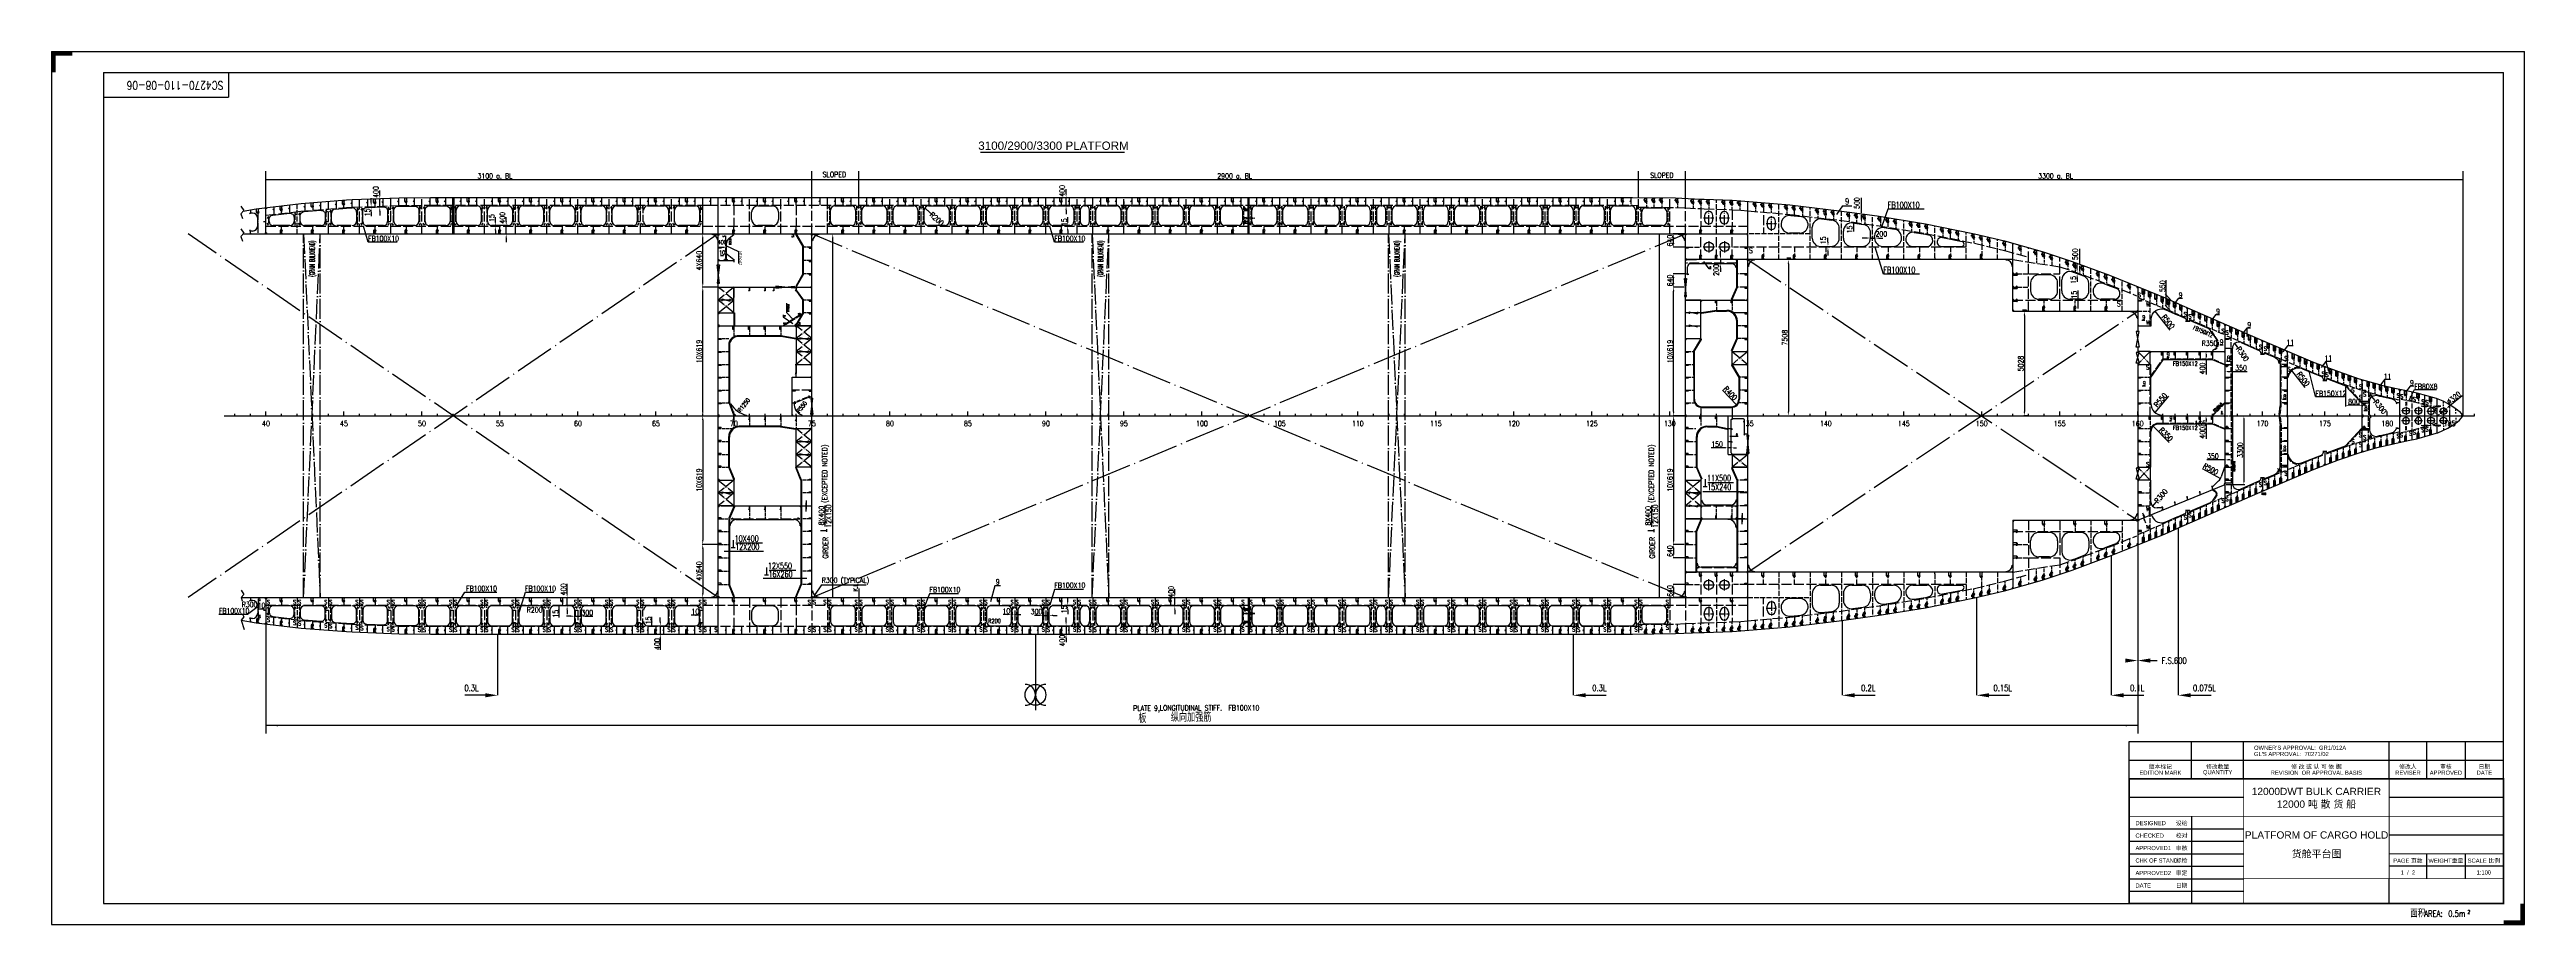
# Model space of a CAD drawing. Extents: x 373818 to 564480, y 322172 to 634257.
# Drawn here: x 444792 to 563892, y 548457 to 590657 of the extents above; entities that cross this region are included whole.
import ezdxf
from ezdxf.enums import TextEntityAlignment as Align

# ---------------------------------------------------------------- set-up
doc = ezdxf.new("R2010")
doc.units = 0
doc.header["$LTSCALE"] = 40
doc.header["$MEASUREMENT"] = 0
for name, pattern in [('ACAD_ISO02W100', [15, 12, -3]), ('ACAD_ISO04W100', [30.5, 24, -3, 0.5, -3]), ('ACAD_ISO05W100', [34, 24, -3, 0.5, -3, 0.5, -3]), ('CENTER1', [12.1, 10, -0.8, 0.5, -0.8]), ('H', [6, 4, -2])]:
    doc.linetypes.add(name, pattern=pattern)
doc.layers.get('0').update_dxf_attribs({"linetype": 'CONTINUOUS'})
doc.layers.get('DEFPOINTS').update_dxf_attribs({"linetype": 'CONTINUOUS'})
for name, color, linetype in [('01CONTINUOUS', 2, 'CONTINUOUS'), ('11', 7, 'CONTINUOUS'), ('11TEXTE', 4, 'CONTINUOUS'), ('13DIMENSION', 9, 'CONTINUOUS'), ('BT_CHI', 7, 'CONTINUOUS'), ('BT_ENG', 7, 'CONTINUOUS'), ('C-CEN', 4, 'ACAD_ISO04W100'), ('C-CON', 4, 'CONTINUOUS'), ('C-DAS', 4, 'ACAD_ISO02W100'), ('C-PH', 4, 'ACAD_ISO05W100'), ('CON-SIGN', 5, 'CONTINUOUS'), ('CONTAINER', 1, 'CENTER1'), ('FRAME', 7, 'CONTINUOUS'), ('TEXT', 9, 'CONTINUOUS'), ('Y-CON', 2, 'CONTINUOUS'), ('Y-DAS', 2, 'ACAD_ISO02W100'), ('Y-PH', 2, 'ACAD_ISO05W100')]:
    doc.layers.add(name, color=color, linetype=linetype)
doc.styles.add('CHINESE', font='romand.shx', dxfattribs={"width": 0.8, "height": 800, "bigfont": 'hzdx.shx'})
doc.styles.add('DM100', font='romans.shx', dxfattribs={"width": 0.8, "height": 250})
doc.styles.add('ENGNISH', font='romans.shx', dxfattribs={"width": 0.8, "height": 750})
doc.styles.add('HZ', font='romans.shx', dxfattribs={"width": 0.7, "height": 200})
doc.styles.add('isocp', font='isocp.shx', dxfattribs={"width": 0.75, "height": 150, "bigfont": 'hzdx.shx'})
doc.styles.add('ROMANS', font='romans.shx', dxfattribs={"width": 0.75, "height": 250, "bigfont": 'hzdx.shx'})
doc.styles.add('SWISS721LIGHTBT', font='swissl.ttf')
doc.dimstyles.new('DM-100', dxfattribs={"dimscale": 0, "dimtxt": 250, "dimasz": 200, "dimexe": 30, "dimexo": 30, "dimgap": 50, "dimtad": 1, "dimdec": 0, "dimzin": 0, "dimdsep": 46, "dimtxsty": 'ROMANS', "dimcen": 0, "dimclrd": 1, "dimclre": 1, "dimclrt": 1, "dimadec": 0, "dimazin": 0, "dimtfac": 1, "dimtdec": 0, "dimtmove": 0, "dimatfit": 3, "dimfxl": 1, "dimtolj": 1, "dimtzin": 0, "dimarcsym": 0})
doc.dimstyles.new('DM-50', dxfattribs={"dimscale": 50, "dimtxt": 1, "dimasz": 2.5, "dimexe": 1, "dimexo": 1, "dimgap": 1, "dimtad": 1, "dimdec": 0, "dimdsep": 46, "dimtxsty": 'ROMANS', "dimblk1": 'CLOSEDBLANK', "dimblk2": 'CLOSEDBLANK', "dimcen": 0, "dimclrd": 1, "dimclre": 1, "dimclrt": 1, "dimadec": 0, "dimazin": 0, "dimtfac": 1, "dimtdec": 0, "dimtmove": 0, "dimatfit": 3, "dimldrblk": 'CLOSEDBLANK', "dimfxl": 1, "dimtolj": 1, "dimarcsym": 0})

# ---------------------------------------------------------------- blocks, each defined once
blk = doc.blocks.new('*D26')
at = {"color": 1, "linetype": 'ByBlock', "transparency": 16777216}
for p, q in [((532150, 581585), (531950, 581585)), ((532350, 581606), (532350, 581555)), ((532350, 581585), (532550, 581585)), ((532350, 581585), (532550, 581585)), ((532550, 581606), (532550, 581555)), ((532750, 581585), (532950, 581585))]:
    blk.add_line(p, q, dxfattribs=at)
for points in [[(532150, 581618), (532150, 581551), (532350, 581585)], [(532750, 581618), (532750, 581551), (532550, 581585)]]:
    blk.add_solid(points, dxfattribs=at)
at = {"layer": 'DEFPOINTS', "color": 0, "linetype": 'ByBlock', "transparency": 16777216}
for p in [(532350, 581636), (532550, 581636), (532550, 581585)]:
    blk.add_point(p, dxfattribs=at)
at = {"color": 1, "linetype": 'ByBlock', "transparency": 16777216, "insert": (532870, 581780), "char_height": 250, "attachment_point": 5, "style": 'ROMANS'}
blk.add_mtext('\\A1;200', dxfattribs=at)
blk = doc.blocks.new('*D41')
at = {"color": 1, "linetype": 'ByBlock', "transparency": 16777216}
for p, q in [((493672, 583731), (493672, 583931)), ((493661, 583531), (493702, 583531)), ((493672, 583131), (493672, 583531)), ((493672, 583131), (493672, 583531)), ((493672, 582931), (493672, 582731))]:
    blk.add_line(p, q, dxfattribs=at)
for points in [[(493639, 583731), (493705, 583731), (493672, 583531)], [(493639, 582931), (493705, 582931), (493672, 583131)]]:
    blk.add_solid(points, dxfattribs=at)
at = {"layer": 'DEFPOINTS', "color": 0, "linetype": 'ByBlock', "transparency": 16777216}
for p in [(493631, 583531), (493631, 583131), (493672, 583531)]:
    blk.add_point(p, dxfattribs=at)
at = {"color": 1, "linetype": 'ByBlock', "transparency": 16777216, "insert": (493481, 583853), "char_height": 250, "attachment_point": 5, "rotation": 90, "style": 'ROMANS'}
blk.add_mtext('\\A1;400', dxfattribs=at)
blk = doc.blocks.new('*D42')
at = {"color": 1, "linetype": 'ByBlock', "transparency": 16777216}
for p, q in [((493749, 582381), (493749, 582581)), ((493727, 582181), (493719, 582181)), ((493749, 582151), (493749, 582181)), ((493749, 582151), (493749, 582181)), ((493749, 581951), (493749, 581751))]:
    blk.add_line(p, q, dxfattribs=at)
for points in [[(493716, 582381), (493783, 582381), (493749, 582181)], [(493716, 581951), (493783, 581951), (493749, 582151)]]:
    blk.add_solid(points, dxfattribs=at)
at = {"layer": 'DEFPOINTS', "color": 0, "linetype": 'ByBlock', "transparency": 16777216}
for p in [(493749, 582181), (493757, 582181), (493757, 582151)]:
    blk.add_point(p, dxfattribs=at)
at = {"color": 1, "linetype": 'ByBlock', "transparency": 16777216, "insert": (493581, 582346), "char_height": 250, "attachment_point": 5, "rotation": 90, "style": 'ROMANS'}
blk.add_mtext('\\A1;15', dxfattribs=at)
blk = doc.blocks.new('*D43')
at = {"color": 1, "linetype": 'ByBlock', "transparency": 16777216}
for p, q in [((460672, 583675), (460672, 583875)), ((460661, 583475), (460702, 583475)), ((460672, 583075), (460672, 583475)), ((460672, 583075), (460672, 583475)), ((460672, 582875), (460672, 582675))]:
    blk.add_line(p, q, dxfattribs=at)
for points in [[(460639, 583675), (460705, 583675), (460672, 583475)], [(460639, 582875), (460705, 582875), (460672, 583075)]]:
    blk.add_solid(points, dxfattribs=at)
at = {"layer": 'DEFPOINTS', "color": 0, "linetype": 'ByBlock', "transparency": 16777216}
for p in [(460631, 583475), (460631, 583075), (460672, 583475)]:
    blk.add_point(p, dxfattribs=at)
at = {"color": 1, "linetype": 'ByBlock', "transparency": 16777216, "insert": (460481, 583797), "char_height": 250, "attachment_point": 5, "rotation": 90, "style": 'ROMANS'}
blk.add_mtext('\\A1;400', dxfattribs=at)
blk = doc.blocks.new('*D55')
at = {"color": 1, "linetype": 'ByBlock', "transparency": 16777216}
for p, q in [((466751, 582381), (466751, 582581)), ((466751, 581781), (466751, 582181)), ((466751, 581781), (466751, 582181)), ((466751, 581581), (466751, 581381))]:
    blk.add_line(p, q, dxfattribs=at)
for points in [[(466717, 582381), (466784, 582381), (466751, 582181)], [(466717, 581581), (466784, 581581), (466751, 581781)]]:
    blk.add_solid(points, dxfattribs=at)
at = {"layer": 'DEFPOINTS', "color": 0, "linetype": 'ByBlock', "transparency": 16777216}
for p in [(466751, 582181), (466751, 582181), (466856, 581781)]:
    blk.add_point(p, dxfattribs=at)
at = {"color": 1, "linetype": 'ByBlock', "transparency": 16777216, "insert": (466566, 582560), "char_height": 250, "attachment_point": 5, "rotation": 90, "style": 'ROMANS'}
blk.add_mtext('\\A1;400', dxfattribs=at)
blk = doc.blocks.new('*D56')
at = {"color": 1, "linetype": 'ByBlock', "transparency": 16777216}
for p, q in [((466228, 582381), (466228, 582581)), ((466228, 582151), (466228, 582181)), ((466228, 582151), (466228, 582181)), ((466228, 581951), (466228, 581751))]:
    blk.add_line(p, q, dxfattribs=at)
for points in [[(466195, 582381), (466262, 582381), (466228, 582181)], [(466195, 581951), (466262, 581951), (466228, 582151)]]:
    blk.add_solid(points, dxfattribs=at)
at = {"layer": 'DEFPOINTS', "color": 0, "linetype": 'ByBlock', "transparency": 16777216}
for p in [(466228, 582181), (466228, 582181), (466228, 582151)]:
    blk.add_point(p, dxfattribs=at)
at = {"color": 1, "linetype": 'ByBlock', "transparency": 16777216, "insert": (466053, 582549), "char_height": 250, "attachment_point": 5, "rotation": 90, "style": 'ROMANS'}
blk.add_mtext('\\A1;15', dxfattribs=at)
blk = doc.blocks.new('*D61')
at = {"color": 1, "linetype": 'ByBlock', "transparency": 16777216}
for p, q in [((460229, 583037), (460227, 583037)), ((460257, 583299), (460257, 583499)), ((460257, 583099), (460257, 583037)), ((460257, 583099), (460257, 583037)), ((460257, 582837), (460257, 582637))]:
    blk.add_line(p, q, dxfattribs=at)
for points in [[(460224, 583299), (460290, 583299), (460257, 583099)], [(460224, 582837), (460290, 582837), (460257, 583037)]]:
    blk.add_solid(points, dxfattribs=at)
at = {"layer": 'DEFPOINTS', "color": 0, "linetype": 'ByBlock', "transparency": 16777216}
for p in [(460257, 583037), (460259, 583037), (460281, 583099)]:
    blk.add_point(p, dxfattribs=at)
at = {"color": 1, "linetype": 'ByBlock', "transparency": 16777216, "insert": (460080, 582820), "char_height": 250, "attachment_point": 5, "rotation": 90, "style": 'ROMANS'}
blk.add_mtext('\\A1;15', dxfattribs=at)
blk = doc.blocks.new('*D67')
at = {"color": 1, "linetype": 'ByBlock', "transparency": 16777216}
for p, q in [((476200, 572831), (476200, 567041)), ((476920, 566841), (476170, 566841))]:
    blk.add_line(p, q, dxfattribs=at)
for points in [[(476167, 572831), (476234, 572831), (476200, 573031)], [(476167, 567041), (476234, 567041), (476200, 566841)]]:
    blk.add_solid(points, dxfattribs=at)
at = {"layer": 'DEFPOINTS', "color": 0, "linetype": 'ByBlock', "transparency": 16777216}
for p in [(476200, 573031), (476200, 566841), (476950, 566841)]:
    blk.add_point(p, dxfattribs=at)
at = {"color": 1, "linetype": 'ByBlock', "transparency": 16777216, "insert": (476025, 569936), "char_height": 250, "attachment_point": 5, "rotation": 90, "style": 'ROMANS'}
blk.add_mtext('\\A1;10X619', dxfattribs=at)
blk = doc.blocks.new('*D66')
at = {"color": 1, "linetype": 'ByBlock', "transparency": 16777216}
blk.add_line((476200, 566641), (476200, 564481), dxfattribs=at)
for points in [[(476167, 566641), (476234, 566641), (476200, 566841)], [(476167, 564481), (476234, 564481), (476200, 564281)]]:
    blk.add_solid(points, dxfattribs=at)
at = {"layer": 'DEFPOINTS', "color": 0, "linetype": 'ByBlock', "transparency": 16777216}
for p in [(476200, 566841), (476200, 564281), (476200, 564281)]:
    blk.add_point(p, dxfattribs=at)
at = {"color": 1, "linetype": 'ByBlock', "transparency": 16777216, "insert": (476025, 565561), "char_height": 250, "attachment_point": 5, "rotation": 90, "style": 'ROMANS'}
blk.add_mtext('\\A1;4X640', dxfattribs=at)
blk = doc.blocks.new('*D64')
at = {"color": 1, "linetype": 'ByBlock', "transparency": 16777216}
for p, q in [((476920, 579221), (476170, 579221)), ((476200, 573231), (476200, 579021))]:
    blk.add_line(p, q, dxfattribs=at)
for points in [[(476167, 579021), (476234, 579021), (476200, 579221)], [(476167, 573231), (476234, 573231), (476200, 573031)]]:
    blk.add_solid(points, dxfattribs=at)
at = {"layer": 'DEFPOINTS', "color": 0, "linetype": 'ByBlock', "transparency": 16777216}
for p in [(476200, 579221), (476950, 579221), (476200, 573031)]:
    blk.add_point(p, dxfattribs=at)
at = {"color": 1, "linetype": 'ByBlock', "transparency": 16777216, "insert": (476025, 576126), "char_height": 250, "attachment_point": 5, "rotation": 90, "style": 'ROMANS'}
blk.add_mtext('\\A1;10X619', dxfattribs=at)
blk = doc.blocks.new('*D65')
at = {"color": 1, "linetype": 'ByBlock', "transparency": 16777216}
blk.add_line((476200, 579421), (476200, 581581), dxfattribs=at)
for points in [[(476167, 581581), (476234, 581581), (476200, 581781)], [(476167, 579421), (476234, 579421), (476200, 579221)]]:
    blk.add_solid(points, dxfattribs=at)
at = {"layer": 'DEFPOINTS', "color": 0, "linetype": 'ByBlock', "transparency": 16777216}
for p in [(476200, 581781), (476200, 581781), (476200, 579221)]:
    blk.add_point(p, dxfattribs=at)
at = {"color": 1, "linetype": 'ByBlock', "transparency": 16777216, "insert": (476025, 580501), "char_height": 250, "attachment_point": 5, "rotation": 90, "style": 'ROMANS'}
blk.add_mtext('\\A1;4X640', dxfattribs=at)
blk = doc.blocks.new('*D71')
at = {"color": 1, "linetype": 'ByBlock', "transparency": 16777216}
for p, q in [((523390, 579221), (522856, 579221)), ((522886, 573231), (522886, 579021)), ((523420, 573031), (522856, 573031))]:
    blk.add_line(p, q, dxfattribs=at)
for points in [[(522853, 579021), (522919, 579021), (522886, 579221)], [(522853, 573231), (522919, 573231), (522886, 573031)]]:
    blk.add_solid(points, dxfattribs=at)
at = {"layer": 'DEFPOINTS', "color": 0, "linetype": 'ByBlock', "transparency": 16777216}
for p in [(522886, 579221), (523420, 579221), (523450, 573031)]:
    blk.add_point(p, dxfattribs=at)
at = {"color": 1, "linetype": 'ByBlock', "transparency": 16777216, "insert": (522711, 576126), "char_height": 250, "attachment_point": 5, "rotation": 90, "style": 'ROMANS'}
blk.add_mtext('\\A1;10X619', dxfattribs=at)
blk = doc.blocks.new('*D74')
at = {"color": 1, "linetype": 'ByBlock', "transparency": 16777216}
for p, q in [((523420, 573031), (522856, 573031)), ((522886, 572831), (522886, 567041)), ((523390, 566841), (522856, 566841))]:
    blk.add_line(p, q, dxfattribs=at)
for points in [[(522853, 572831), (522919, 572831), (522886, 573031)], [(522853, 567041), (522919, 567041), (522886, 566841)]]:
    blk.add_solid(points, dxfattribs=at)
at = {"layer": 'DEFPOINTS', "color": 0, "linetype": 'ByBlock', "transparency": 16777216}
for p in [(523450, 573031), (522886, 566841), (523420, 566841)]:
    blk.add_point(p, dxfattribs=at)
at = {"color": 1, "linetype": 'ByBlock', "transparency": 16777216, "insert": (522711, 569936), "char_height": 250, "attachment_point": 5, "rotation": 90, "style": 'ROMANS'}
blk.add_mtext('\\A1;10X619', dxfattribs=at)
blk = doc.blocks.new('*D73')
at = {"color": 1, "linetype": 'ByBlock', "transparency": 16777216}
for p, q in [((523420, 581781), (522856, 581781)), ((522886, 581341), (522886, 581581)), ((523420, 581141), (522856, 581141))]:
    blk.add_line(p, q, dxfattribs=at)
for points in [[(522853, 581581), (522919, 581581), (522886, 581781)], [(522853, 581341), (522919, 581341), (522886, 581141)]]:
    blk.add_solid(points, dxfattribs=at)
at = {"layer": 'DEFPOINTS', "color": 0, "linetype": 'ByBlock', "transparency": 16777216}
for p in [(522886, 581781), (523450, 581781), (523450, 581141)]:
    blk.add_point(p, dxfattribs=at)
at = {"color": 1, "linetype": 'ByBlock', "transparency": 16777216, "insert": (522711, 581461), "char_height": 250, "attachment_point": 5, "rotation": 90, "style": 'ROMANS'}
blk.add_mtext('\\A1;640', dxfattribs=at)
blk = doc.blocks.new('*D72')
at = {"color": 1, "linetype": 'ByBlock', "transparency": 16777216}
for p, q in [((523420, 579861), (522856, 579861)), ((522886, 579421), (522886, 579661))]:
    blk.add_line(p, q, dxfattribs=at)
for points in [[(522853, 579661), (522919, 579661), (522886, 579861)], [(522853, 579421), (522919, 579421), (522886, 579221)]]:
    blk.add_solid(points, dxfattribs=at)
at = {"layer": 'DEFPOINTS', "color": 0, "linetype": 'ByBlock', "transparency": 16777216}
for p in [(522886, 579861), (523390, 579221), (523450, 579861)]:
    blk.add_point(p, dxfattribs=at)
at = {"color": 1, "linetype": 'ByBlock', "transparency": 16777216, "insert": (522711, 579541), "char_height": 250, "attachment_point": 5, "rotation": 90, "style": 'ROMANS'}
blk.add_mtext('\\A1;640', dxfattribs=at)
blk = doc.blocks.new('*D76')
at = {"color": 1, "linetype": 'ByBlock', "transparency": 16777216}
for p, q in [((523420, 564921), (522856, 564921)), ((522886, 564721), (522886, 564481)), ((523420, 564281), (522856, 564281))]:
    blk.add_line(p, q, dxfattribs=at)
for points in [[(522853, 564721), (522919, 564721), (522886, 564921)], [(522853, 564481), (522919, 564481), (522886, 564281)]]:
    blk.add_solid(points, dxfattribs=at)
at = {"layer": 'DEFPOINTS', "color": 0, "linetype": 'ByBlock', "transparency": 16777216}
for p in [(523450, 564921), (522886, 564281), (523450, 564281)]:
    blk.add_point(p, dxfattribs=at)
at = {"color": 1, "linetype": 'ByBlock', "transparency": 16777216, "insert": (522711, 564601), "char_height": 250, "attachment_point": 5, "rotation": 90, "style": 'ROMANS'}
blk.add_mtext('\\A1;640', dxfattribs=at)
blk = doc.blocks.new('*D75')
at = {"color": 1, "linetype": 'ByBlock', "transparency": 16777216}
for p, q in [((523420, 566201), (522856, 566201)), ((522886, 566641), (522886, 566401))]:
    blk.add_line(p, q, dxfattribs=at)
for points in [[(522853, 566641), (522919, 566641), (522886, 566841)], [(522853, 566401), (522919, 566401), (522886, 566201)]]:
    blk.add_solid(points, dxfattribs=at)
at = {"layer": 'DEFPOINTS', "color": 0, "linetype": 'ByBlock', "transparency": 16777216}
for p in [(522886, 566201), (523390, 566841), (523450, 566201)]:
    blk.add_point(p, dxfattribs=at)
at = {"color": 1, "linetype": 'ByBlock', "transparency": 16777216, "insert": (522711, 566521), "char_height": 250, "attachment_point": 5, "rotation": 90, "style": 'ROMANS'}
blk.add_mtext('\\A1;640', dxfattribs=at)
blk = doc.blocks.new('*D81')
at = {"color": 1, "linetype": 'ByBlock', "transparency": 16777216}
for p, q in [((539920, 578059), (539721, 578059)), ((539751, 577859), (539751, 573231)), ((539920, 573031), (539721, 573031))]:
    blk.add_line(p, q, dxfattribs=at)
for points in [[(539717, 577859), (539784, 577859), (539751, 578059)], [(539717, 573231), (539784, 573231), (539751, 573031)]]:
    blk.add_solid(points, dxfattribs=at)
at = {"layer": 'DEFPOINTS', "color": 0, "linetype": 'ByBlock', "transparency": 16777216}
for p in [(539950, 578059), (539751, 573031), (539950, 573031)]:
    blk.add_point(p, dxfattribs=at)
at = {"color": 1, "linetype": 'ByBlock', "transparency": 16777216, "insert": (539576, 575545), "char_height": 250, "attachment_point": 5, "rotation": 90, "style": 'ROMANS'}
blk.add_mtext('\\A1;5028', dxfattribs=at)
blk = doc.blocks.new('*D101')
at = {"color": 1, "linetype": 'ByBlock', "transparency": 16777216}
blk.add_line((487174, 582763), (486879, 583033), dxfattribs=at)
blk.add_solid([(487049, 582923), (487004, 582874), (486879, 583033)], dxfattribs=at)
at = {"layer": 'DEFPOINTS', "color": 0, "linetype": 'ByBlock', "transparency": 16777216}
for p in [(486879, 583033), (487100, 582831)]:
    blk.add_point(p, dxfattribs=at)
at = {"color": 1, "linetype": 'ByBlock', "transparency": 16777216, "insert": (487454, 582506), "char_height": 250, "attachment_point": 5, "rotation": 317.49681, "style": 'ROMANS'}
blk.add_mtext('\\A1;R200', dxfattribs=at)
blk = doc.blocks.new('*D122')
at = {"color": 1, "linetype": 'ByBlock', "transparency": 16777216}
for p, q in [((525137, 580751), (525137, 580951)), ((525137, 580551), (525137, 580351)), ((525137, 580551), (525137, 580351)), ((525137, 580151), (525137, 579951))]:
    blk.add_line(p, q, dxfattribs=at)
for points in [[(525104, 580751), (525171, 580751), (525137, 580551)], [(525104, 580151), (525171, 580151), (525137, 580351)]]:
    blk.add_solid(points, dxfattribs=at)
at = {"layer": 'DEFPOINTS', "color": 0, "linetype": 'ByBlock', "transparency": 16777216}
for p in [(525137, 580551), (525137, 580351), (525137, 580351)]:
    blk.add_point(p, dxfattribs=at)
at = {"color": 1, "linetype": 'ByBlock', "transparency": 16777216, "insert": (524934, 580044), "char_height": 250, "attachment_point": 5, "rotation": 90, "style": 'ROMANS'}
blk.add_mtext('\\A1;200', dxfattribs=at)
blk = doc.blocks.new('TITLE3')
for p, q in [((-12500, 5100), (-18000, 5100)), ((0, 5100), (-5500, 5100)), ((-18000, 3600), (-12500, 3600)), ((-15000, 4200), (-15000, 0)), ((-18000, 3000), (-12500, 3000)), ((-18000, 2400), (-12500, 2400)), ((0, 3300), (-5500, 3300)), ((-18000, 1800), (-12500, 1800)), ((-18000, 1200), (-12500, 1200)), ((0, 1800), (-5500, 1800)), ((-5500, 0), (-5500, 1200)), ((-18000, 600), (-12500, 600))]:
    blk.add_line(p, q)
at = {"const_width": 80}
blk.add_lwpolyline([(-18000, 0), (0, 0), (0, 6000), (-18000, 6000)], close=True, dxfattribs=at)
at = {"const_width": 40}
for points in [[(-12500, 6000), (-12500, 0)], [(-5500, 6000), (-5500, 0)], [(-18000, 4200), (0, 4200)], [(-5500, 2400), (0, 2400)], [(-12500, 1200), (0, 1200)]]:
    blk.add_lwpolyline(points, dxfattribs=at)
blk = doc.blocks.new('*D217')
at = {"color": 1, "linetype": 'ByBlock', "transparency": 16777216}
blk.add_line((570023, 577963), (569298, 578877), dxfattribs=at)
blk.add_solid([(569392, 578792), (569360, 578766), (569298, 578877)], dxfattribs=at)
at = {"layer": 'DEFPOINTS', "color": 0, "linetype": 'ByBlock', "transparency": 16777216}
for p in [(569298, 578877), (569609, 578485)]:
    blk.add_point(p, dxfattribs=at)
at = {"color": 1, "linetype": 'ByBlock', "transparency": 16777216, "insert": (569923, 578370), "char_height": 250, "attachment_point": 5, "rotation": 308.4176, "style": 'ROMANS'}
blk.add_mtext('\\A1;R500', dxfattribs=at)
blk = doc.blocks.new('_CLOSEDBLANK')
at = {"color": 0, "linetype": 'ByBlock'}
for p, q in [((-1, 0.17), (0, 0)), ((-1, 0.17), (-1, -0.17)), ((0, 0), (-1, -0.17))]:
    blk.add_line(p, q, dxfattribs=at)
blk = doc.blocks.new('*D226')
at = {"color": 1, "linetype": 'ByBlock', "transparency": 16777216}
blk.add_line((569934, 574777), (569286, 574002), dxfattribs=at)
blk.add_solid([(569350, 574111), (569382, 574084), (569286, 574002)], dxfattribs=at)
at = {"layer": 'DEFPOINTS', "color": 0, "linetype": 'ByBlock', "transparency": 16777216}
for p in [(569639, 574424), (569286, 574002)]:
    blk.add_point(p, dxfattribs=at)
at = {"color": 1, "linetype": 'ByBlock', "transparency": 16777216, "insert": (569556, 574597), "char_height": 250, "attachment_point": 5, "rotation": 50.09176, "style": 'ROMANS'}
blk.add_mtext('\\A1;R550', dxfattribs=at)
blk = doc.blocks.new('*D225')
at = {"color": 1, "linetype": 'ByBlock', "transparency": 16777216}
blk.add_line((569965, 572553), (569194, 573338), dxfattribs=at)
blk.add_solid([(569296, 573264), (569266, 573234), (569194, 573338)], dxfattribs=at)
at = {"layer": 'DEFPOINTS', "color": 0, "linetype": 'ByBlock', "transparency": 16777216}
for p in [(569194, 573338), (569439, 573089)]:
    blk.add_point(p, dxfattribs=at)
at = {"color": 1, "linetype": 'ByBlock', "transparency": 16777216, "insert": (569824, 572947), "char_height": 250, "attachment_point": 5, "rotation": 314.50105, "style": 'ROMANS'}
blk.add_mtext('\\A1;R350', dxfattribs=at)
blk = doc.blocks.new('M50间断')
at = {"extrusion": (0, 0, -1)}
for points in [[(125, 0), (251, 0)], [(-252, -51), (-126, -51)]]:
    blk.add_lwpolyline(points, dxfattribs=at)
at = {"extrusion": (0, 0, -1), "xscale": 125, "yscale": 125, "zscale": 125, "rotation": 180}
blk.add_blockref('_CLOSEDBLANK', (0, 0), dxfattribs=at)
at = {"xscale": 125, "yscale": 125, "zscale": 125, "rotation": 180}
blk.add_blockref('_CLOSEDBLANK', (0, -51), dxfattribs=at)
blk = doc.blocks.new('*D223')
at = {"color": 1, "linetype": 'ByBlock', "transparency": 16777216}
blk.add_line((569336, 569684), (569177, 569491), dxfattribs=at)
blk.add_solid([(569240, 569601), (569272, 569575), (569177, 569491)], dxfattribs=at)
at = {"layer": 'DEFPOINTS', "color": 0, "linetype": 'ByBlock', "transparency": 16777216}
for p in [(569177, 569491), (569368, 569723)]:
    blk.add_point(p, dxfattribs=at)
at = {"color": 1, "linetype": 'ByBlock', "transparency": 16777216, "insert": (569579, 569977), "char_height": 250, "attachment_point": 5, "rotation": 50.39741, "style": 'ROMANS'}
blk.add_mtext('\\A1;R300', dxfattribs=at)
blk = doc.blocks.new('*D216')
at = {"color": 1, "linetype": 'ByBlock', "transparency": 16777216}
blk.add_line((576515, 575206), (575877, 576026), dxfattribs=at)
blk.add_solid([(575970, 575940), (575937, 575914), (575877, 576026)], dxfattribs=at)
at = {"layer": 'DEFPOINTS', "color": 0, "linetype": 'ByBlock', "transparency": 16777216}
for p in [(575877, 576026), (576184, 575631)]:
    blk.add_point(p, dxfattribs=at)
at = {"color": 1, "linetype": 'ByBlock', "transparency": 16777216, "insert": (576419, 575613), "char_height": 250, "attachment_point": 5, "rotation": 307.86628, "style": 'ROMANS'}
blk.add_mtext('\\A1;R500', dxfattribs=at)
blk = doc.blocks.new('*D221')
at = {"color": 1, "linetype": 'ByBlock', "transparency": 16777216}
for p, q in [((572659, 571718), (571784, 571718)), ((572659, 571757), (572659, 571768)), ((572884, 571718), (572784, 571718)), ((573009, 571757), (573009, 571768))]:
    blk.add_line(p, q, dxfattribs=at)
for points in [[(572784, 571738), (572784, 571697), (572659, 571718)], [(572884, 571738), (572884, 571697), (573009, 571718)]]:
    blk.add_solid(points, dxfattribs=at)
at = {"layer": 'DEFPOINTS', "color": 0, "linetype": 'ByBlock', "transparency": 16777216}
for p in [(572659, 571707), (573009, 571718), (573009, 571707)]:
    blk.add_point(p, dxfattribs=at)
at = {"color": 1, "linetype": 'ByBlock', "transparency": 16777216, "insert": (572075, 571893), "char_height": 250, "attachment_point": 5, "style": 'ROMANS'}
blk.add_mtext('\\A1;350', dxfattribs=at)
blk = doc.blocks.new('*D224')
at = {"color": 1, "linetype": 'ByBlock', "transparency": 16777216}
blk.add_line((571552, 571303), (572442, 570824), dxfattribs=at)
blk.add_solid([(572342, 570901), (572322, 570865), (572442, 570824)], dxfattribs=at)
at = {"layer": 'DEFPOINTS', "color": 0, "linetype": 'ByBlock', "transparency": 16777216}
for p in [(572002, 571061), (572442, 570824)]:
    blk.add_point(p, dxfattribs=at)
at = {"color": 1, "linetype": 'ByBlock', "transparency": 16777216, "insert": (571970, 571277), "char_height": 250, "attachment_point": 5, "rotation": 331.6737, "style": 'ROMANS'}
blk.add_mtext('\\A1;R500', dxfattribs=at)
blk = doc.blocks.new('*D222')
at = {"color": 1, "linetype": 'ByBlock', "transparency": 16777216}
for p, q in [((572784, 575970), (572884, 575970)), ((573009, 575970), (573716, 575970))]:
    blk.add_line(p, q, dxfattribs=at)
for points in [[(572784, 575991), (572784, 575949), (572659, 575970)], [(572884, 575991), (572884, 575949), (573009, 575970)]]:
    blk.add_solid(points, dxfattribs=at)
at = {"layer": 'DEFPOINTS', "color": 0, "linetype": 'ByBlock', "transparency": 16777216}
for p in [(572659, 575970), (573009, 575970), (573009, 575970)]:
    blk.add_point(p, dxfattribs=at)
at = {"color": 1, "linetype": 'ByBlock', "transparency": 16777216, "insert": (573425, 576145), "char_height": 250, "attachment_point": 5, "style": 'ROMANS'}
blk.add_mtext('\\A1;350', dxfattribs=at)
blk = doc.blocks.new('*D215')
at = {"color": 1, "linetype": 'ByBlock', "transparency": 16777216}
blk.add_line((573280, 577125), (573136, 577329), dxfattribs=at)
blk.add_solid([(573225, 577239), (573191, 577215), (573136, 577329)], dxfattribs=at)
at = {"layer": 'DEFPOINTS', "color": 0, "linetype": 'ByBlock', "transparency": 16777216}
for p in [(573136, 577329), (573309, 577084)]:
    blk.add_point(p, dxfattribs=at)
at = {"color": 1, "linetype": 'ByBlock', "transparency": 16777216, "insert": (573499, 576814), "char_height": 250, "attachment_point": 5, "rotation": 305.17759, "style": 'ROMANS'}
blk.add_mtext('\\A1;R300', dxfattribs=at)
blk = doc.blocks.new('*D214')
at = {"color": 1, "linetype": 'ByBlock', "transparency": 16777216}
for p, q in [((571744, 576809), (571744, 576659)), ((571744, 576534), (571744, 575826))]:
    blk.add_line(p, q, dxfattribs=at)
for points in [[(571723, 576809), (571765, 576809), (571744, 576934)], [(571723, 576659), (571765, 576659), (571744, 576534)]]:
    blk.add_solid(points, dxfattribs=at)
at = {"layer": 'DEFPOINTS', "color": 0, "linetype": 'ByBlock', "transparency": 16777216}
for p in [(571744, 576934), (571744, 576534), (571744, 576534)]:
    blk.add_point(p, dxfattribs=at)
at = {"color": 1, "linetype": 'ByBlock', "transparency": 16777216, "insert": (571569, 576117), "char_height": 250, "attachment_point": 5, "rotation": 90, "style": 'ROMANS'}
blk.add_mtext('\\A1;400', dxfattribs=at)
blk = doc.blocks.new('*D213')
at = {"color": 1, "linetype": 'ByBlock', "transparency": 16777216}
for p, q in [((571744, 573714), (571744, 573564)), ((571744, 573439), (571744, 572731))]:
    blk.add_line(p, q, dxfattribs=at)
for points in [[(571723, 573714), (571765, 573714), (571744, 573839)], [(571723, 573564), (571765, 573564), (571744, 573439)]]:
    blk.add_solid(points, dxfattribs=at)
at = {"layer": 'DEFPOINTS', "color": 0, "linetype": 'ByBlock', "transparency": 16777216}
for p in [(571744, 573839), (571744, 573439), (571744, 573439)]:
    blk.add_point(p, dxfattribs=at)
at = {"color": 1, "linetype": 'ByBlock', "transparency": 16777216, "insert": (571569, 573022), "char_height": 250, "attachment_point": 5, "rotation": 90, "style": 'ROMANS'}
blk.add_mtext('\\A1;400', dxfattribs=at)
blk = doc.blocks.new('*D220')
at = {"color": 1, "linetype": 'ByBlock', "transparency": 16777216}
for p, q in [((578452, 575234), (578452, 574293)), ((579134, 574343), (578577, 574343)), ((579259, 574355), (579259, 574293))]:
    blk.add_line(p, q, dxfattribs=at)
for points in [[(578577, 574364), (578577, 574322), (578452, 574343)], [(579134, 574364), (579134, 574322), (579259, 574343)]]:
    blk.add_solid(points, dxfattribs=at)
at = {"layer": 'DEFPOINTS', "color": 0, "linetype": 'ByBlock', "transparency": 16777216}
for p in [(578452, 575284), (578452, 574343), (579259, 574405)]:
    blk.add_point(p, dxfattribs=at)
at = {"color": 1, "linetype": 'ByBlock', "transparency": 16777216, "insert": (578856, 574518), "char_height": 250, "attachment_point": 5, "style": 'ROMANS'}
blk.add_mtext('\\A1;800', dxfattribs=at)
blk = doc.blocks.new('*D219')
at = {"color": 1, "linetype": 'ByBlock', "transparency": 16777216}
blk.add_line((579878, 574567), (579722, 574763), dxfattribs=at)
blk.add_solid([(579816, 574678), (579783, 574652), (579722, 574763)], dxfattribs=at)
at = {"layer": 'DEFPOINTS', "color": 0, "linetype": 'ByBlock', "transparency": 16777216}
for p in [(579722, 574763), (579909, 574528)]:
    blk.add_point(p, dxfattribs=at)
at = {"color": 1, "linetype": 'ByBlock', "transparency": 16777216, "insert": (580115, 574270), "char_height": 250, "attachment_point": 5, "rotation": 308.60581, "style": 'ROMANS'}
blk.add_mtext('\\A1;R300', dxfattribs=at)
blk = doc.blocks.new('*D218')
at = {"color": 1, "linetype": 'ByBlock', "transparency": 16777216}
for p, q in [((583036, 573965), (583284, 574168)), ((584058, 574803), (583380, 574247)), ((582940, 573885), (582843, 573806))]:
    blk.add_line(p, q, dxfattribs=at)
for points in [[(583367, 574263), (583393, 574231), (583284, 574168)], [(582926, 573902), (582953, 573869), (583036, 573965)]]:
    blk.add_solid(points, dxfattribs=at)
at = {"layer": 'DEFPOINTS', "color": 0, "linetype": 'ByBlock', "transparency": 16777216}
for p in [(583284, 574168), (583036, 573965)]:
    blk.add_point(p, dxfattribs=at)
at = {"color": 1, "linetype": 'ByBlock', "transparency": 16777216, "insert": (583656, 574700), "char_height": 250, "attachment_point": 5, "rotation": 39.37798, "style": 'ROMANS'}
blk.add_mtext('\\A1;∅320', dxfattribs=at)
blk = doc.blocks.new('A$C1D2E10C4')
at = {"color": 2, "linetype": 'H', "ltscale": 1.5}
blk.add_line((59, 704), (258, 220), dxfattribs=at)
blk.add_line((67, 764), (305, 186))
for centre, start, end in [((48, 810), 99.12979, 294.09695), ((324, 140), 112.38874, 268.30893)]:
    blk.add_arc(centre, 50, start, end)
at = {"layer": 'Y-CON'}
blk.add_lwpolyline([(324, 0), (324, 140), (374, 140), (324, 100)], dxfattribs=at)
blk = doc.blocks.new('*D241')
at = {"color": 1, "linetype": 'ByBlock', "transparency": 16777216}
blk.add_line((525228, 574272), (525927, 573542), dxfattribs=at)
blk.add_solid([(525856, 573647), (525826, 573618), (525927, 573542)], dxfattribs=at)
at = {"layer": 'DEFPOINTS', "color": 0, "linetype": 'ByBlock', "transparency": 16777216}
for p in [(525650, 573831), (525927, 573542)]:
    blk.add_point(p, dxfattribs=at)
at = {"color": 1, "linetype": 'ByBlock', "transparency": 16777216, "insert": (525617, 574118), "char_height": 250, "attachment_point": 5, "rotation": 313.77307, "style": 'ROMANS'}
blk.add_mtext('\\A1;R400', dxfattribs=at)
blk = doc.blocks.new('*D243')
at = {"color": 1, "linetype": 'ByBlock', "transparency": 16777216}
for p, q in [((525375, 571489), (524695, 571489)), ((525500, 571534), (525500, 571539)), ((525650, 571489), (525500, 571489)), ((525650, 571534), (525650, 571539)), ((525775, 571489), (525900, 571489))]:
    blk.add_line(p, q, dxfattribs=at)
for points in [[(525375, 571510), (525375, 571468), (525500, 571489)], [(525775, 571510), (525775, 571468), (525650, 571489)]]:
    blk.add_solid(points, dxfattribs=at)
at = {"layer": 'DEFPOINTS', "color": 0, "linetype": 'ByBlock', "transparency": 16777216}
for p in [(525500, 571489), (525500, 571484), (525650, 571484)]:
    blk.add_point(p, dxfattribs=at)
at = {"color": 1, "linetype": 'ByBlock', "transparency": 16777216, "insert": (524973, 571664), "char_height": 250, "attachment_point": 5, "style": 'ROMANS'}
blk.add_mtext('\\A1;150', dxfattribs=at)
blk = doc.blocks.new('*D247')
at = {"color": 1, "linetype": 'ByBlock', "transparency": 16777216}
for p, q in [((546830, 578564), (546521, 578903)), ((546571, 578848), (546571, 579560)), ((546830, 578014), (546521, 578353)), ((546571, 578423), (546571, 578723))]:
    blk.add_line(p, q, dxfattribs=at)
for points in [[(546550, 578723), (546592, 578723), (546571, 578848)], [(546550, 578423), (546592, 578423), (546571, 578298)]]:
    blk.add_solid(points, dxfattribs=at)
at = {"layer": 'DEFPOINTS', "color": 0, "linetype": 'ByBlock', "transparency": 16777216}
for p in [(546571, 578848), (546830, 578564), (546830, 578014)]:
    blk.add_point(p, dxfattribs=at)
at = {"color": 1, "linetype": 'ByBlock', "transparency": 16777216, "insert": (546396, 579268), "char_height": 250, "attachment_point": 5, "rotation": 90, "style": 'ROMANS'}
blk.add_mtext('\\A1;550', dxfattribs=at)

msp = doc.modelspace()

# ---------------------------------------------------------------- linework, layer by layer
at = {"color": 2}
for p, q in [((447392.4, 589556.63), (562792.4, 589556.63)), ((447392.4, 589556.63), (447392.4, 549556.63)), ((562792.4, 549556.63), (562792.4, 589556.63)), ((524300.43, 569624.94), (524500.43, 569624.94)), ((524400.43, 569977.7), (524400.43, 569624.94)), ((477665.72, 567048.48), (477665.72, 566695.72)), ((477565.72, 566695.72), (477765.72, 566695.72)), ((479265.72, 565734.91), (479265.72, 565382.16)), ((479165.72, 565382.16), (479365.72, 565382.16)), ((447392.4, 549556.63), (562792.4, 549556.63))]:
    msp.add_line(p, q, dxfattribs=at)
for p, q in [((455200.32, 583047.78), (455200.32, 584797.67)), ((481450.32, 583530.69), (481450.32, 584797.67)), ((483700.32, 583530.69), (483700.32, 584797.67)), ((521200.32, 583530.69), (521200.32, 584797.67)), ((523450.32, 583460.59), (523450.32, 584797.67)), ((560843.32, 573030.69), (560843.32, 584797.67)), ((454550.32, 582784.34), (454450.32, 582784.34)), ((454825.32, 582784.34), (454785.32, 582784.34)), ((454800.32, 582170.21), (454800.32, 582534.34)), ((455950.32, 582914.65), (455910.32, 582914.65)), ((457450.32, 583067.84), (457410.32, 583067.84)), ((458534.51, 582973.64), (459076.33, 583016.57)), ((458950.32, 583186.68), (458910.32, 583186.68)), ((459076.33, 583016.57), (459338.03, 583032.68)), ((459550.32, 582833.06), (459550.32, 582380.69)), ((460450.32, 583257.03), (460410.32, 583257.03)), ((461950.32, 583303.4), (461910.32, 583303.4)), ((463450.32, 583303.6), (463410.32, 583303.6)), ((464175.32, 583530.69), (464175.32, 581780.69)), ((464225.32, 583530.69), (464225.32, 581780.69)), ((464950.32, 583310.69), (464910.32, 583310.69)), ((466450.32, 583310.69), (466410.32, 583310.69)), ((467950.32, 583310.69), (467910.32, 583310.69)), ((469450.32, 583310.69), (469410.32, 583310.69)), ((470950.32, 583310.69), (470910.32, 583310.69)), ((472450.32, 583310.69), (472410.32, 583310.69)), ((473950.32, 583310.69), (473910.32, 583310.69)), ((475450.32, 583310.69), (475410.32, 583310.69)), ((477700.32, 583310.69), (477660.32, 583310.69)), ((479200.32, 583310.69), (479160.32, 583310.69)), ((480700.32, 583310.69), (480660.32, 583310.69)), ((482950.32, 583310.69), (482910.32, 583310.69)), ((482950.32, 583310.69), (482910.32, 583310.69)), ((484450.32, 583310.69), (484410.32, 583310.69)), ((485950.32, 583310.69), (485910.32, 583310.69)), ((487450.32, 583310.69), (487410.32, 583310.69)), ((488950.32, 583310.69), (488910.32, 583310.69)), ((490450.32, 583310.69), (490410.32, 583310.69)), ((491950.32, 583310.69), (491910.32, 583310.69)), ((493450.32, 583310.69), (493410.32, 583310.69)), ((494800.32, 582380.69), (494800.32, 582930.69)), ((495700.32, 583310.69), (495660.32, 583310.69)), ((497200.32, 583310.69), (497160.32, 583310.69)), ((498700.32, 583310.69), (498660.32, 583310.69)), ((500200.32, 583310.69), (500160.32, 583310.69)), ((501700.32, 583310.69), (501660.32, 583310.69)), ((502237.1, 582980.69), (502237.1, 582940.69)), ((503200.32, 583310.69), (503160.32, 583310.69)), ((504700.32, 583310.69), (504660.32, 583310.69)), ((506200.32, 583310.69), (506160.32, 583310.69)), ((507700.32, 583310.69), (507660.32, 583310.69)), ((509050.32, 582380.69), (509050.32, 582930.69)), ((509950.32, 583310.69), (509910.32, 583310.69)), ((511450.32, 583310.69), (511410.32, 583310.69)), ((512950.32, 583310.69), (512910.32, 583310.69)), ((514450.32, 583310.69), (514410.32, 583310.69)), ((515950.32, 583310.69), (515910.32, 583310.69)), ((517450.32, 583310.69), (517410.32, 583310.69)), ((518950.32, 583310.69), (518910.32, 583310.69)), ((520450.32, 583310.69), (520410.32, 583310.69)), ((521575.32, 583305.85), (521535.32, 583305.85)), ((521575.32, 583304.56), (521535.32, 583304.56)), ((521950.32, 583302.39), (521910.32, 583302.39)), ((521950.32, 583301.09), (521910.32, 583301.09)), ((522325.32, 583298.92), (522285.32, 583298.92)), ((522325.32, 583297.63), (522285.32, 583297.63)), ((523075.32, 583288.52), (523035.32, 583288.52)), ((523075.32, 583287.23), (523035.32, 583287.23)), ((523825.32, 583257.43), (523785.32, 583257.43)), ((523825.32, 583256.14), (523785.32, 583256.14)), ((524200.32, 583237.7), (524160.32, 583237.7)), ((524200.32, 583236.4), (524160.32, 583236.4)), ((524375.32, 582661.9), (524375.32, 582461.9)), ((524575.32, 583227.52), (524535.32, 583227.52)), ((524575.32, 583226.23), (524535.32, 583226.23)), ((524775.32, 582461.9), (524775.32, 582661.9)), ((525125.32, 582661.82), (525125.32, 582461.82)), ((525325.32, 583201.3), (525285.32, 583201.3)), ((525325.32, 583200), (525285.32, 583200)), ((525525.32, 582461.82), (525525.32, 582661.82)), ((525700.32, 583186.89), (525660.32, 583186.89)), ((526075.32, 583163.33), (526035.32, 583163.33)), ((526825.32, 583100.68), (526785.32, 583100.68)), ((527200.32, 583068.92), (527160.32, 583068.92)), ((527575.32, 583037.16), (527535.32, 583037.16)), ((528328.81, 582973.18), (528288.81, 582973.18)), ((528522.51, 582675.05), (529017.35, 582616.01)), ((528700.32, 582927.67), (528660.32, 582927.67)), ((529075.32, 582900.96), (529035.32, 582900.96)), ((529825.32, 582800.97), (529785.32, 582800.97)), ((530200.32, 582696.62), (530160.32, 582696.62)), ((530575.32, 582712.27), (530535.32, 582712.27)), ((531325.32, 582613.74), (531285.32, 582613.74)), ((531700.32, 582557.07), (531660.32, 582557.07)), ((532075.32, 582499.32), (532035.32, 582499.32)), ((532825.32, 582401.6), (532785.32, 582401.6)), ((533186.57, 582974.02), (532898.32, 582149.71)), ((534925.74, 582974.02), (533186.57, 582974.02)), ((455950.32, 581980.69), (455910.32, 581980.69)), ((457450.32, 581980.69), (457410.32, 581980.69)), ((458950.32, 581980.69), (458910.32, 581980.69)), ((460108.41, 581385.96), (459895.68, 582150.69)), ((461513.7, 581385.96), (460108.41, 581385.96)), ((460450.32, 581980.69), (460410.32, 581980.69)), ((461950.32, 581980.69), (461910.32, 581980.69)), ((463450.32, 581980.69), (463410.32, 581980.69)), ((464950.32, 581980.69), (464910.32, 581980.69)), ((466450.32, 581980.69), (466410.32, 581980.69)), ((467950.32, 581980.69), (467910.32, 581980.69)), ((469450.32, 581980.69), (469410.32, 581980.69)), ((470950.32, 581980.69), (470910.32, 581980.69)), ((472450.32, 581980.69), (472410.32, 581980.69)), ((473950.32, 581980.69), (473910.32, 581980.69)), ((475450.32, 581980.68), (475410.32, 581980.68)), ((476650.32, 581780.69), (476650.32, 581755.69)), ((476950.32, 581480.69), (476925.32, 581480.69)), ((477315.32, 581219.45), (477920.35, 580933.8)), ((477350.32, 580500.69), (477350.32, 581334.88)), ((477464.97, 581570.78), (477700.32, 581755.69)), ((477700.32, 581980.69), (477660.32, 581980.69)), ((477700.32, 581755.69), (477700.32, 581780.69)), ((479200.32, 581980.69), (479160.32, 581980.69)), ((480700.32, 581980.69), (480660.32, 581980.69)), ((480675.41, 581736.68), (480701.94, 581750.69)), ((480675.41, 581736.68), (481020.32, 581168.99)), ((480701.94, 581750.69), (480701.94, 581780.69)), ((480701.94, 581750.69), (481050.32, 581173.88)), ((481480.32, 581450.69), (481450.32, 581450.69)), ((481780.32, 581750.69), (481780.32, 581780.69)), ((482950.32, 581980.69), (482910.32, 581980.69)), ((482950.32, 581980.69), (482910.32, 581980.69)), ((484450.32, 581980.69), (484410.32, 581980.69)), ((485950.32, 581980.69), (485910.32, 581980.69)), ((487450.32, 581980.69), (487410.32, 581980.69)), ((488950.32, 581980.69), (488910.32, 581980.69)), ((490450.32, 581980.69), (490410.32, 581980.69)), ((491950.32, 581980.69), (491910.32, 581980.69)), ((493108.41, 581385.96), (492895.68, 582150.69)), ((494513.7, 581385.96), (493108.41, 581385.96)), ((493450.32, 581980.69), (493410.32, 581980.69)), ((495700.32, 581980.69), (495660.32, 581980.69)), ((497200.32, 581980.69), (497160.32, 581980.69)), ((498700.32, 581982.45), (498660.32, 581982.45)), ((500200.32, 581982.45), (500160.32, 581982.45)), ((501700.32, 581984.21), (501660.32, 581984.21)), ((502237.1, 582380.69), (502237.1, 582340.69)), ((503200.32, 581984.21), (503160.32, 581984.21)), ((504700.32, 581984.21), (504660.32, 581984.21)), ((506200.32, 581984.21), (506160.32, 581984.21)), ((507700.32, 581984.21), (507660.32, 581984.21)), ((509950.32, 581980.69), (509910.32, 581980.69)), ((511450.32, 581980.69), (511410.32, 581980.69)), ((512950.32, 581980.69), (512910.32, 581980.69)), ((514450.32, 581980.69), (514410.32, 581980.69)), ((515950.32, 581980.69), (515910.32, 581980.69)), ((517450.32, 581980.69), (517410.32, 581980.69)), ((518950.32, 581980.69), (518910.32, 581980.69)), ((520450.32, 581980.69), (520410.32, 581980.69)), ((522200.32, 564280.69), (522200.32, 581780.69)), ((523120.32, 581750.69), (523120.32, 581780.69)), ((523420.32, 581450.69), (523450.32, 581450.69)), ((524200.32, 581980.69), (524160.32, 581980.69)), ((524200.32, 581980.69), (524160.32, 581980.69)), ((524575.32, 581440.69), (524575.32, 580890.69)), ((525325.32, 581440.69), (525325.32, 580890.69)), ((525700.32, 581980.69), (525660.32, 581980.69)), ((527387.04, 582388.43), (527387.04, 582188.43)), ((527787.04, 582188.43), (527787.04, 582388.43)), ((528950.32, 581820.69), (528450.32, 581820.69)), ((529550.32, 581580.69), (529550.32, 582103.4)), ((530850.32, 581580.69), (530850.32, 582044.26)), ((531050.32, 581580.69), (531050.32, 581912.53)), ((532350.32, 581580.69), (532350.32, 581843.06)), ((533200.32, 582337.79), (533160.32, 582337.79)), ((533575.32, 582279.38), (533535.32, 582279.38)), ((534325.32, 582157.15), (534285.32, 582157.15)), ((534700.32, 582094.73), (534660.32, 582094.73)), ((535075.32, 582031.88), (535035.32, 582031.88)), ((535825.32, 581880.72), (535785.32, 581880.72)), ((536192.83, 581806.65), (536152.83, 581806.65)), ((536567.83, 581731.07), (536527.83, 581731.07)), ((537325.32, 581578.4), (537285.32, 581578.4)), ((537700.32, 581492.13), (537660.32, 581492.13)), ((538075.32, 581409.77), (538035.32, 581409.77)), ((538825.32, 581217.58), (538785.32, 581217.58)), ((477090.32, 581090.69), (476950.32, 581090.69)), ((477062.69, 580752.18), (477201.94, 580752.18)), ((477350.32, 580800.69), (477375.32, 580800.69)), ((477375.32, 580800.69), (477700.32, 580550.69)), ((477920.35, 580933.8), (477920.35, 580356.15)), ((481020.32, 579867.39), (481020.32, 581168.99)), ((481050.32, 579860.69), (481050.32, 581173.88)), ((523558.19, 579872.69), (523558.19, 580200.69)), ((525690.32, 580350.69), (523708.19, 580350.69)), ((524200.32, 580750.69), (524160.32, 580750.69)), ((524200.32, 580750.69), (524160.32, 580750.69)), ((524300.32, 581165.69), (524850.32, 581165.69)), ((524592.4, 580100.15), (524340.55, 580457.16)), ((524693.41, 580100.15), (524592.4, 580100.15)), ((524950.32, 580750.69), (524910.32, 580750.69)), ((525050.32, 581165.69), (525600.32, 581165.69)), ((525700.32, 580750.69), (525660.32, 580750.69)), ((525890.32, 580150.69), (525920.32, 580150.69)), ((525920.32, 579885.69), (525920.32, 580120.69)), ((526480.32, 580220.69), (526450.32, 580220.69)), ((526780.32, 580520.69), (526780.32, 580550.69)), ((527200.32, 580770.69), (527160.32, 580770.69)), ((528361.6, 580626.09), (528324.23, 580550.69)), ((528334.99, 580626.09), (528520.52, 580626.09)), ((528404.89, 580626.09), (528367.52, 580550.69)), ((528451.46, 580626.09), (528414.09, 580550.69)), ((528499.35, 580626.09), (528461.98, 580550.69)), ((528700.32, 580770.69), (528660.32, 580770.69)), ((529950.32, 581180.69), (530450.32, 581180.69)), ((530200.32, 580770.69), (530160.32, 580770.69)), ((531450.32, 581180.69), (531950.32, 581180.69)), ((531700.32, 580770.69), (531660.32, 580770.69)), ((532971.79, 579847.96), (532581.83, 581140.69)), ((532950.32, 581180.69), (533441.55, 581180.8)), ((533200.32, 580770.69), (533160.32, 580770.69)), ((534390.91, 581180.8), (535066.77, 581180.8)), ((534700.32, 580770.69), (534660.32, 580770.69)), ((535764.28, 581180.8), (536733.01, 581180.8)), ((536200.32, 580770.69), (536160.32, 580770.69)), ((537700.32, 580799.37), (537660.32, 580799.37)), ((538870.32, 580520.69), (538870.32, 580550.69)), ((539170.32, 580220.69), (539200.32, 580220.69)), ((539575.32, 580996.55), (539535.32, 580996.55)), ((540325.32, 580789.51), (540285.32, 580789.51)), ((540700.32, 580683.69), (540660.32, 580683.69)), ((541075.32, 580560.48), (541035.32, 580560.48)), ((541841.32, 580297.79), (541801.32, 580297.79)), ((542200.32, 580171.77), (542160.32, 580171.77)), ((542575.32, 580031.33), (542535.32, 580031.33)), ((481020.32, 579867.39), (480671.79, 579254.97)), ((480671.79, 579254.97), (480700.32, 579245.69)), ((481050.32, 579860.69), (480700.32, 579245.69)), ((480700.32, 579245.69), (480700.32, 579220.69)), ((480700.32, 579077.48), (481050.32, 578601.69)), ((480725.81, 579042.82), (480701.65, 579025.05)), ((480701.65, 579025.05), (481020.32, 578591.85)), ((534710.96, 579847.96), (532971.79, 579847.96)), ((539420.32, 579860.69), (539420.32, 579820.69)), ((539420.32, 579220.69), (539420.32, 579180.69)), ((540050.32, 579420.69), (540050.32, 579041.69)), ((540950.32, 579820.69), (540450.32, 579820.69)), ((541350.32, 579041.69), (541350.32, 579420.69)), ((541550.32, 579041.69), (541550.32, 579571.97)), ((542850.32, 579041.69), (542850.32, 579385.01)), ((543325.32, 579753.53), (543285.32, 579753.53)), ((543700.32, 579617.43), (543660.32, 579617.43)), ((544075.32, 579470.55), (544035.32, 579470.55)), ((544825.32, 579175.56), (544785.32, 579175.56)), ((545421.27, 578902.54), (545421.27, 579155.42)), ((545496.27, 578877.54), (545446.27, 578877.54)), ((545521.27, 579111.58), (545521.27, 578902.54)), ((545725.32, 578778.81), (545725.32, 579031.7)), ((545825.32, 578987.85), (545825.32, 578778.81)), ((546021.27, 578658.38), (546021.27, 578908.9)), ((546121.27, 578867.42), (546121.27, 578658.38)), ((480066.5, 577886.52), (480066.5, 577791.39)), ((480066.5, 577791.39), (480531.32, 577477.82)), ((480941.19, 577916.5), (480100.32, 577393.69)), ((480222.93, 578443.94), (480222.93, 577994.53)), ((480222.93, 577994.53), (480572.44, 577648.7)), ((481020.32, 577990.93), (480674.53, 577409.02)), ((481050.32, 577982.69), (480700.32, 577393.69)), ((480966.98, 577901.18), (480941.19, 577916.5)), ((481020.32, 577990.93), (481020.32, 578591.85)), ((481050.32, 577982.69), (481050.32, 578601.69)), ((524200.32, 577982.69), (524230.32, 577982.69)), ((524235.02, 577953.06), (524235.02, 577982.69)), ((525700.32, 578631.69), (525672.63, 578643.23)), ((525700.32, 578601.69), (525700.32, 578631.69)), ((539420.32, 578601.69), (539420.32, 578561.69)), ((539619.83, 578058.69), (539842.91, 578058.69)), ((539690.86, 578134.09), (539653.49, 578058.69)), ((539664.25, 578134.09), (539849.79, 578134.09)), ((539734.16, 578134.09), (539696.79, 578058.69)), ((539780.72, 578134.09), (539743.35, 578058.69)), ((539828.62, 578134.09), (539791.25, 578058.69)), ((540950.32, 578641.69), (540450.32, 578641.69)), ((540700.32, 578287.18), (540660.32, 578287.18)), ((542450.32, 578641.69), (541950.32, 578641.69)), ((542200.32, 578278.69), (542160.32, 578278.69)), ((544082.99, 578641.69), (543438.98, 578641.69)), ((543700.32, 578278.69), (543660.32, 578278.69)), ((544870.32, 578028.69), (544870.32, 578058.69)), ((545170.32, 577728.69), (545200.32, 577728.69)), ((545800.32, 578753.81), (545750.32, 578753.81)), ((546096.27, 578633.38), (546046.27, 578633.38)), ((546402.06, 578504.88), (546352.06, 578504.88)), ((546427.06, 578738.92), (546427.06, 578529.88)), ((546625.32, 578400.12), (546625.32, 578653)), ((546700.32, 578375.12), (546650.32, 578375.12)), ((546725.32, 578609.15), (546725.32, 578400.12)), ((547000.32, 578244.6), (546950.32, 578244.6)), ((547025.32, 578478.64), (547025.32, 578269.6)), ((547225.32, 578139.71), (547225.32, 578392.6)), ((547300.32, 578114.71), (547250.32, 578114.71)), ((547325.32, 578348.75), (547325.32, 578139.71)), ((547825.32, 577876.63), (547825.32, 578129.51)), ((547900.32, 577851.63), (547850.32, 577851.63)), ((547925.32, 578085.67), (547925.32, 577876.63)), ((548200.32, 577720.09), (548150.32, 577720.09)), ((548225.32, 577954.12), (548225.32, 577745.09)), ((548425.32, 577613.54), (548425.32, 577866.43)), ((548525.32, 577822.58), (548525.32, 577613.54)), ((548725.32, 577482), (548725.32, 577734.89)), ((548825.32, 577691.04), (548825.32, 577482)), ((480100.32, 577363.69), (480100.32, 577393.69)), ((480700.32, 577393.69), (480672.5, 577404.93)), ((480700.32, 577393.69), (480700.32, 577363.69)), ((523848.11, 576125.69), (524200.32, 576714.69)), ((523878.11, 576117.41), (524226.07, 576699.3)), ((524200.32, 576714.69), (524226.07, 576699.3)), ((548500.32, 577588.54), (548450.32, 577588.54)), ((548800.32, 577457), (548750.32, 577457)), ((549025.32, 577350.46), (549025.32, 577603.35)), ((549100.32, 577325.46), (549050.32, 577325.46)), ((549125.32, 577559.5), (549125.32, 577350.46)), ((549625.32, 577087.38), (549625.32, 577340.26)), ((549700.32, 577062.38), (549650.32, 577062.38)), ((549725.32, 577296.42), (549725.32, 577087.38)), ((549925.32, 576955.84), (549925.32, 577208.72)), ((550000.32, 576930.84), (549950.32, 576930.84)), ((550025.32, 577164.87), (550025.32, 576955.84)), ((550225.32, 576824.3), (550225.32, 577077.18)), ((550300.32, 576799.3), (550250.32, 576799.3)), ((550325.32, 577033.33), (550325.32, 576824.3)), ((550445.31, 577246.38), (550445.31, 576841.25)), ((550525.32, 576691.67), (550525.32, 576944.55)), ((550600.32, 576666.67), (550550.32, 576666.67)), ((550625.32, 576900.71), (550625.32, 576691.67)), ((550825.32, 576558.82), (550825.32, 576811.71)), ((550900.32, 576533.82), (550850.32, 576533.82)), ((550925.32, 576767.86), (550925.32, 576558.82)), ((551525.32, 576510.12), (551525.32, 576301.09)), ((525674.53, 575461.37), (525700.32, 575476.69)), ((525674.53, 575461.37), (526020.32, 574879.45)), ((525700.32, 575476.69), (526050.32, 574887.69)), ((549400.32, 576125.69), (549350.32, 576125.69)), ((549750.32, 576276.34), (549400.32, 576276.34)), ((551500.32, 576276.09), (551450.32, 576276.09)), ((551800.32, 576148.94), (551750.32, 576148.94)), ((551825.32, 576382.98), (551825.32, 576173.94)), ((552025.32, 576046.79), (552025.32, 576299.67)), ((552100.32, 576021.79), (552050.32, 576021.79)), ((552050.32, 575406.84), (552400.32, 575406.84)), ((552125.32, 576255.83), (552125.32, 576046.79)), ((552699.82, 575767.7), (552649.82, 575767.7)), ((552724.82, 576001.74), (552724.82, 575792.7)), ((553000.32, 575640.34), (552950.32, 575640.34)), ((553025.32, 575875.84), (553025.32, 575665.34)), ((553300.32, 575513.19), (553250.32, 575513.19)), ((553325.32, 575747.23), (553325.32, 575538.19)), ((553600.32, 575386.04), (553550.32, 575386.04)), ((553625.32, 575621.54), (553625.32, 575411.04)), ((553825.32, 575297.06), (553825.32, 575545.55)), ((553900.32, 575272.06), (553850.32, 575272.06)), ((553925.32, 575506.1), (553925.32, 575297.06)), ((554237.51, 575650.31), (554367.93, 575185.31)), ((554525.32, 575279.59), (554525.32, 575069.09)), ((553749.2, 573958.45), (553450.15, 575177.27)), ((554500.32, 575044.09), (554450.32, 575044.09)), ((554800.32, 574930.11), (554750.32, 574930.11)), ((554825.32, 575165.61), (554825.32, 574955.11)), ((555100.32, 574825.88), (555050.32, 574825.88)), ((555125.32, 575062.36), (555125.32, 574850.88)), ((555325.32, 574748.61), (555325.32, 574994.17)), ((555400.32, 574723.61), (555350.32, 574723.61)), ((555425.32, 574960.08), (555425.32, 574748.61)), ((555700.32, 574621.33), (555650.32, 574621.33)), ((555700.32, 574646.33), (555660.32, 574646.33)), ((555725.32, 574857.81), (555725.32, 574646.33)), ((556225.32, 574460.08), (556225.32, 574706.19)), ((556300.32, 574435.08), (556250.32, 574435.08)), ((556300.32, 574460.08), (556260.32, 574460.08)), ((556325.32, 574677.13), (556325.32, 574460.08)), ((556600.32, 574352.19), (556550.32, 574352.19)), ((556625.32, 574589.93), (556625.32, 574377.19)), ((556825.32, 574293.89), (556825.32, 574531.8)), ((556900.32, 574268.89), (556850.32, 574268.89)), ((556900.32, 574293.89), (556860.32, 574293.89)), ((556925.32, 574508.17), (556925.32, 574293.89)), ((557065.31, 574769.81), (557065.31, 574392.7)), ((557125.32, 574225.2), (557125.32, 574462.37)), ((557200.32, 574200.2), (557150.32, 574200.2)), ((557225.32, 574439.48), (557225.32, 574225.2)), ((557425.32, 574159.49), (557425.32, 574395.58)), ((557500.32, 574134.49), (557450.32, 574134.49)), ((557500.32, 574159.49), (557460.32, 574159.49)), ((557525.32, 574374.11), (557525.32, 574159.49)), ((558025.32, 574027.94), (558025.32, 574264.42)), ((558125.32, 574242.45), (558125.32, 574027.94)), ((558725.32, 574101.9), (558725.32, 573888.86)), ((453190.41, 573030.69), (476950.32, 573030.69)), ((453700.32, 573030.69), (453700.32, 573130.69)), ((454450.32, 573030.69), (454450.32, 573130.69)), ((455200.32, 573030.69), (455200.32, 573230.69)), ((455950.32, 573030.69), (455950.32, 573130.69)), ((456700.32, 573030.69), (456700.32, 573130.69)), ((457450.32, 573030.69), (457450.32, 573130.69)), ((458200.32, 573030.69), (458200.32, 573130.69)), ((458950.32, 573030.69), (458950.32, 573230.69)), ((459700.32, 573030.69), (459700.32, 573130.69)), ((460450.32, 573030.69), (460450.32, 573130.69)), ((461200.32, 573030.69), (461200.32, 573130.69)), ((461950.32, 573030.69), (461950.32, 573130.69)), ((462700.32, 573030.69), (462700.32, 573230.69)), ((463450.32, 573030.69), (463450.32, 573130.69)), ((464200.32, 573030.69), (464200.32, 573130.69)), ((464950.32, 573030.69), (464950.32, 573130.69)), ((465700.32, 573030.69), (465700.32, 573130.69)), ((466450.32, 573030.69), (466450.32, 573230.69)), ((467200.32, 573030.69), (467200.32, 573130.69)), ((467950.32, 573030.69), (467950.32, 573130.69)), ((468700.32, 573030.69), (468700.32, 573130.69)), ((469450.32, 573030.69), (469450.32, 573130.69)), ((470200.32, 573030.69), (470200.32, 573230.69)), ((470950.32, 573030.69), (470950.32, 573130.69)), ((471700.32, 573030.69), (471700.32, 573130.69)), ((472450.32, 573030.69), (472450.32, 573130.69)), ((473200.32, 573030.69), (473200.32, 573130.69)), ((473950.32, 573030.69), (473950.32, 573230.69)), ((474700.32, 573030.69), (474700.32, 573130.69)), ((475450.32, 573030.69), (475450.32, 573130.69)), ((476200.32, 573030.69), (476200.32, 573130.69)), ((476950.32, 573030.69), (476950.32, 573130.69)), ((477520.31, 573603.05), (477543.59, 573612.16)), ((477700.32, 573030.69), (477700.32, 573230.69)), ((478300.32, 573030.69), (478300.32, 573055.69)), ((478450.32, 573030.69), (478450.32, 573130.69)), ((479200.32, 573030.69), (479200.32, 573130.69)), ((479950.32, 573030.69), (479950.32, 573130.69)), ((480700.32, 573030.69), (480700.32, 573130.69)), ((481400.32, 573875.69), (481500.32, 573875.69)), ((481400.32, 573095.69), (481500.32, 573875.69)), ((481400.32, 573875.69), (481500.32, 573095.69)), ((481400.32, 573095.69), (481500.32, 573095.69)), ((481450.32, 573030.69), (481450.32, 573230.69)), ((481450.32, 573030.69), (523450.32, 573030.69)), ((482200.32, 573030.69), (482200.32, 573130.69)), ((482950.32, 573030.69), (482950.32, 573130.69)), ((483700.32, 573030.69), (483700.32, 573130.69)), ((484450.32, 573030.69), (484450.32, 573130.69)), ((485200.32, 573030.69), (485200.32, 573230.69)), ((485950.32, 573030.69), (485950.32, 573130.69)), ((486700.32, 573030.69), (486700.32, 573130.69)), ((487450.32, 573030.69), (487450.32, 573130.69)), ((488200.32, 573030.69), (488200.32, 573130.69)), ((488950.32, 573030.69), (488950.32, 573230.69)), ((489700.32, 573030.69), (489700.32, 573130.69)), ((490450.32, 573030.69), (490450.32, 573130.69)), ((491200.32, 573030.69), (491200.32, 573130.69)), ((491950.32, 573030.69), (491950.32, 573130.69)), ((492700.32, 573030.69), (492700.32, 573230.69)), ((493450.32, 573030.69), (493450.32, 573130.69)), ((494200.32, 573030.69), (494200.32, 573130.69)), ((494950.32, 573030.69), (494950.32, 573130.69)), ((495700.32, 573030.69), (495700.32, 573130.69)), ((496450.32, 573030.69), (496450.32, 573230.69)), ((497200.32, 573030.69), (497200.32, 573130.69)), ((497950.32, 573030.69), (497950.32, 573130.69)), ((498700.32, 573030.69), (498700.32, 573130.69)), ((499450.32, 573030.69), (499450.32, 573130.69)), ((500200.32, 573030.69), (500200.32, 573230.69)), ((500950.32, 573030.69), (500950.32, 573130.69)), ((501700.32, 573030.69), (501700.32, 573130.69)), ((502450.32, 573030.69), (502450.32, 573130.69)), ((503200.32, 573030.69), (503200.32, 573130.69)), ((503950.32, 573030.69), (503950.32, 573230.69)), ((504700.32, 573030.69), (504700.32, 573130.69)), ((505450.32, 573030.69), (505450.32, 573130.69)), ((506200.32, 573030.69), (506200.32, 573130.69)), ((506950.32, 573030.69), (506950.32, 573130.69)), ((507700.32, 573030.69), (507700.32, 573230.69)), ((508450.32, 573030.69), (508450.32, 573130.69)), ((509200.32, 573030.69), (509200.32, 573130.69)), ((509950.32, 573030.69), (509950.32, 573130.69)), ((510700.32, 573030.69), (510700.32, 573130.69)), ((511450.32, 573030.69), (511450.32, 573230.69)), ((512200.32, 573030.69), (512200.32, 573130.69)), ((512950.32, 573030.69), (512950.32, 573130.69)), ((513700.32, 573030.69), (513700.32, 573130.69)), ((514450.32, 573030.69), (514450.32, 573130.69)), ((515200.32, 573030.69), (515200.32, 573230.69)), ((515950.32, 573030.69), (515950.32, 573130.69)), ((516700.32, 573030.69), (516700.32, 573130.69)), ((517450.32, 573030.69), (517450.32, 573130.69)), ((518200.32, 573030.69), (518200.32, 573130.69)), ((518950.32, 573030.69), (518950.32, 573230.69)), ((519700.32, 573030.69), (519700.32, 573130.69)), ((520450.32, 573030.69), (520450.32, 573130.69)), ((521200.32, 573030.69), (521200.32, 573130.69)), ((521950.32, 573030.69), (521950.32, 573130.69)), ((522700.32, 573030.69), (522700.32, 573230.69)), ((523450.32, 573030.69), (523450.32, 573130.69)), ((524200.32, 573030.69), (524200.32, 573130.69)), ((524200.32, 573000.69), (524200.32, 573030.69)), ((524950.32, 573030.69), (524950.32, 573130.69)), ((526450.32, 573030.69), (526450.32, 573230.69)), ((526450.32, 573030.69), (545200.32, 573030.69)), ((527200.32, 573030.69), (527200.32, 573130.69)), ((527950.32, 573030.69), (527950.32, 573130.69)), ((528700.32, 573030.69), (528700.32, 573130.69)), ((529450.32, 573030.69), (529450.32, 573130.69)), ((530200.32, 573030.69), (530200.32, 573230.69)), ((530950.32, 573030.69), (530950.32, 573130.69)), ((531700.32, 573030.69), (531700.32, 573130.69)), ((532450.32, 573030.69), (532450.32, 573130.69)), ((533200.32, 573030.69), (533200.32, 573130.69)), ((533950.32, 573030.69), (533950.32, 573230.69)), ((534700.32, 573030.69), (534700.32, 573130.69)), ((535450.32, 573030.69), (535450.32, 573130.69)), ((536200.32, 573030.69), (536200.32, 573130.69)), ((536950.32, 573030.69), (536950.32, 573130.69)), ((537700.32, 573030.69), (537700.32, 573230.69)), ((538450.32, 573030.69), (538450.32, 573130.69)), ((539200.32, 573030.69), (539200.32, 573130.69)), ((539950.32, 573030.69), (539950.32, 573130.69)), ((540700.32, 573030.69), (540700.32, 573130.69)), ((541450.32, 573030.69), (541450.32, 573230.69)), ((542200.32, 573030.69), (542200.32, 573130.69)), ((542950.32, 573030.69), (542950.32, 573130.69)), ((543700.32, 573030.69), (543700.32, 573130.69)), ((544450.32, 573030.69), (544450.32, 573130.69)), ((545800.32, 573030.69), (545800.32, 573130.69)), ((546400.32, 573030.69), (546400.32, 573130.69)), ((547000.32, 573030.69), (547000.32, 573130.69)), ((547600.32, 573030.69), (547600.32, 573130.69)), ((548200.32, 573030.69), (548200.32, 573230.69)), ((548800.32, 573030.69), (548800.32, 573130.69)), ((549400.32, 573030.69), (549400.32, 573130.69)), ((549750.32, 573030.69), (552000.32, 573030.69)), ((550000.32, 573030.69), (550000.32, 573130.69)), ((550600.32, 573030.69), (550600.32, 573130.69)), ((551200.32, 573030.69), (551200.32, 573230.69)), ((551800.32, 573030.69), (551800.32, 573130.69)), ((552400.32, 573030.69), (556000.32, 573030.69)), ((553000.32, 573030.69), (553000.32, 573130.69)), ((553600.32, 573030.69), (553600.32, 573130.69)), ((554200.32, 573030.69), (554200.32, 573230.69)), ((554800.32, 573030.69), (554800.32, 573130.69)), ((555400.32, 573030.69), (555400.32, 573130.69)), ((556350.32, 573720.25), (556000.32, 573720.25)), ((556160.32, 573599.69), (556000.32, 573599.69)), ((556000.32, 573030.69), (556000.32, 573130.69)), ((556385.32, 573050.69), (556385.32, 573030.69)), ((556385.32, 573030.69), (557800.32, 573030.69)), ((556600.32, 573030.69), (556600.32, 573130.69)), ((557200.32, 573030.69), (557200.32, 573230.69)), ((557800.32, 573030.69), (557800.32, 573130.69)), ((558100.32, 574002.94), (558050.32, 574002.94)), ((558100.32, 574027.94), (558060.32, 574027.94)), ((558400.32, 573030.69), (558400.32, 573130.69)), ((558700.32, 573863.86), (558650.32, 573863.86)), ((558700.32, 573888.86), (558660.32, 573888.86)), ((559000.32, 573030.69), (559000.32, 573130.69)), ((559300.32, 573696.72), (559250.32, 573696.72)), ((559300.32, 573721.72), (559260.32, 573721.72)), ((559325.32, 573934.76), (559325.32, 573721.72)), ((559600.32, 573030.69), (559600.32, 573130.69)), ((560200.32, 573030.69), (560200.32, 573230.69)), ((560800.32, 573030.69), (560800.32, 573130.69)), ((560843.32, 573030.69), (561400.32, 573030.69)), ((561400.32, 573030.69), (561400.32, 573130.69)), ((525588.14, 572051.46), (525980.89, 572051.46)), ((526400.32, 572103.69), (526500.32, 572103.69)), ((526400.32, 572103.69), (526500.32, 571223.69)), ((526400.32, 571223.69), (526500.32, 572103.69)), ((556160.32, 572461.69), (556000.32, 572461.69)), ((556350.32, 572341.14), (556000.32, 572341.14)), ((556600.32, 571709.19), (556550.32, 571709.19)), ((556625.32, 571471.46), (556625.32, 571684.19)), ((556825.32, 571767.49), (556825.32, 571529.59)), ((556900.32, 571792.49), (556850.32, 571792.49)), ((556900.32, 571767.49), (556860.32, 571767.49)), ((556925.32, 571553.22), (556925.32, 571767.49)), ((557125.32, 571836.18), (557125.32, 571599.01)), ((557200.32, 571861.18), (557150.32, 571861.18)), ((557225.32, 571621.91), (557225.32, 571836.18)), ((557425.32, 571901.89), (557425.32, 571665.8)), ((557500.32, 571926.89), (557450.32, 571926.89)), ((557500.32, 571901.89), (557460.32, 571901.89)), ((557525.32, 571687.27), (557525.32, 571901.89)), ((558025.32, 572033.44), (558025.32, 571796.96)), ((558100.32, 572058.44), (558050.32, 572058.44)), ((558100.32, 572033.44), (558060.32, 572033.44)), ((558125.32, 571818.93), (558125.32, 572033.44)), ((558700.32, 572197.53), (558650.32, 572197.53)), ((558700.32, 572172.53), (558660.32, 572172.53)), ((558725.32, 571959.49), (558725.32, 572172.53)), ((559300.32, 572364.66), (559250.32, 572364.66)), ((559300.32, 572339.66), (559260.32, 572339.66)), ((559325.32, 572126.63), (559325.32, 572339.66)), ((525700.32, 570524.69), (525672.63, 570513.15)), ((525700.32, 570524.69), (525700.32, 570554.69)), ((526400.32, 571223.69), (526500.32, 571223.69)), ((552050.32, 570654.55), (552400.32, 570654.55)), ((553300.32, 570548.19), (553250.32, 570548.19)), ((553325.32, 570314.16), (553325.32, 570523.19)), ((553600.32, 570675.34), (553550.32, 570675.34)), ((553625.32, 570441.31), (553625.32, 570650.34)), ((553825.32, 570764.33), (553825.32, 570515.83)), ((553900.32, 570789.33), (553850.32, 570789.33)), ((553925.32, 570555.29), (553925.32, 570764.33)), ((554500.32, 571017.29), (554450.32, 571017.29)), ((554525.32, 570781.79), (554525.32, 570992.29)), ((554800.32, 571131.28), (554750.32, 571131.28)), ((554825.32, 570895.78), (554825.32, 571106.28)), ((555100.32, 571235.5), (555050.32, 571235.5)), ((555125.32, 570999.03), (555125.32, 571210.5)), ((555325.32, 571312.78), (555325.32, 571067.21)), ((555400.32, 571337.78), (555350.32, 571337.78)), ((555425.32, 571101.3), (555425.32, 571312.78)), ((555700.32, 571440.06), (555650.32, 571440.06)), ((555700.32, 571415.06), (555660.32, 571415.06)), ((555725.32, 571203.58), (555725.32, 571415.06)), ((556225.32, 571601.31), (556225.32, 571355.19)), ((556300.32, 571626.31), (556250.32, 571626.31)), ((556300.32, 571601.31), (556260.32, 571601.31)), ((556325.32, 571384.26), (556325.32, 571601.31)), ((524290, 569388.35), (526260, 569388.35)), ((524530.25, 569826.39), (525757.44, 569826.39)), ((549750.32, 569785.04), (549400.32, 569785.04)), ((550525.32, 569369.72), (550525.32, 569116.83)), ((550600.32, 569394.72), (550550.32, 569394.72)), ((550625.32, 569160.68), (550625.32, 569369.72)), ((550825.32, 569502.56), (550825.32, 569249.68)), ((550900.32, 569527.56), (550850.32, 569527.56)), ((550925.32, 569293.53), (550925.32, 569502.56)), ((551500.32, 569785.3), (551450.32, 569785.3)), ((551525.32, 569551.26), (551525.32, 569760.3)), ((551800.32, 569912.45), (551750.32, 569912.45)), ((551825.32, 569678.41), (551825.32, 569887.45)), ((552025.32, 570014.6), (552025.32, 569761.71)), ((552100.32, 570039.6), (552050.32, 570039.6)), ((552125.32, 569805.56), (552125.32, 570014.6)), ((552699.82, 570293.68), (552649.82, 570293.68)), ((552724.82, 570059.65), (552724.82, 570268.68)), ((553000.32, 570421.05), (552950.32, 570421.05)), ((553025.32, 570185.54), (553025.32, 570396.05)), ((482078.31, 568719.95), (482078.31, 567696.27)), ((521828.31, 568709.95), (521828.31, 567686.27)), ((524230.32, 568987.69), (524200.32, 568987.69)), ((525640.32, 568737.69), (524480.32, 568737.69)), ((525890.32, 568987.69), (525920.32, 568987.69)), ((545170.32, 568332.69), (545200.32, 568332.69)), ((547825.32, 568184.76), (547825.32, 567931.87)), ((547900.32, 568209.76), (547850.32, 568209.76)), ((547925.32, 567975.72), (547925.32, 568184.76)), ((548200.32, 568341.3), (548150.32, 568341.3)), ((548225.32, 568107.26), (548225.32, 568316.3)), ((548425.32, 568447.84), (548425.32, 568194.96)), ((548500.32, 568472.84), (548450.32, 568472.84)), ((548525.32, 568238.8), (548525.32, 568447.84)), ((548725.32, 568579.38), (548725.32, 568326.5)), ((548800.32, 568604.38), (548750.32, 568604.38)), ((548825.32, 568370.34), (548825.32, 568579.38)), ((549025.32, 568710.92), (549025.32, 568458.04)), ((549100.32, 568735.92), (549050.32, 568735.92)), ((549125.32, 568501.89), (549125.32, 568710.92)), ((549625.32, 568974.01), (549625.32, 568721.12)), ((549700.32, 568999.01), (549650.32, 568999.01)), ((549725.32, 568764.97), (549725.32, 568974.01)), ((549925.32, 569105.55), (549925.32, 568852.66)), ((550000.32, 569130.55), (549950.32, 569130.55)), ((550025.32, 568896.51), (550025.32, 569105.55)), ((550225.32, 569237.09), (550225.32, 568984.21)), ((550300.32, 569262.09), (550250.32, 569262.09)), ((550325.32, 569028.05), (550325.32, 569237.09)), ((477510.32, 567738.69), (477480.32, 567738.69)), ((477810.32, 568038.69), (480590.32, 568038.69)), ((480890.32, 567738.69), (480920.32, 567738.69)), ((525490.32, 568048.69), (525490.32, 568078.69)), ((525890.32, 567648.69), (525920.32, 567648.69)), ((539420.32, 567459.69), (539420.32, 567499.69)), ((540050.32, 566640.69), (540050.32, 567019.69)), ((540950.32, 567419.69), (540450.32, 567419.69)), ((540700.32, 567774.21), (540660.32, 567774.21)), ((541350.32, 567019.69), (541350.32, 566640.69)), ((541550.32, 567019.69), (541550.32, 566489.42)), ((542450.32, 567419.69), (541950.32, 567419.69)), ((542200.32, 567782.69), (542160.32, 567782.69)), ((542850.32, 567019.69), (542850.32, 566676.38)), ((544082.99, 567419.69), (543438.98, 567419.69)), ((543700.32, 567782.69), (543660.32, 567782.69)), ((544870.32, 568032.69), (544870.32, 568002.69)), ((545421.27, 567158.85), (545421.27, 566905.96)), ((545496.27, 567183.85), (545446.27, 567183.85)), ((545521.27, 566949.81), (545521.27, 567158.85)), ((545725.32, 567282.57), (545725.32, 567029.69)), ((545800.32, 567307.57), (545750.32, 567307.57)), ((545825.32, 567073.54), (545825.32, 567282.57)), ((546021.27, 567403), (546021.27, 567152.48)), ((546096.27, 567428), (546046.27, 567428)), ((546121.27, 567193.96), (546121.27, 567403)), ((546402.06, 567556.51), (546352.06, 567556.51)), ((546427.06, 567322.47), (546427.06, 567531.51)), ((546625.32, 567661.27), (546625.32, 567408.39)), ((546700.32, 567686.27), (546650.32, 567686.27)), ((546725.32, 567452.23), (546725.32, 567661.27)), ((547000.32, 567816.79), (546950.32, 567816.79)), ((547025.32, 567582.75), (547025.32, 567791.79)), ((547152.75, 567637.56), (547152.75, 559581.69)), ((547225.32, 567921.68), (547225.32, 567668.79)), ((547300.32, 567946.68), (547250.32, 567946.68)), ((547325.32, 567712.64), (547325.32, 567921.68)), ((524010.32, 565940.69), (523980.32, 565940.69)), ((525690.32, 565740.69), (524210.32, 565740.69)), ((525890.32, 565940.69), (525920.32, 565940.69)), ((526480.32, 565840.69), (526450.32, 565840.69)), ((539170.32, 565840.69), (539200.32, 565840.69)), ((539420.32, 566840.69), (539420.32, 566880.69)), ((539420.32, 566200.69), (539420.32, 566240.69)), ((540950.32, 566240.69), (540450.32, 566240.69)), ((541841.32, 565763.6), (541801.32, 565763.6)), ((542200.32, 565889.62), (542160.32, 565889.62)), ((542575.32, 566030.06), (542535.32, 566030.06)), ((543325.32, 566307.85), (543285.32, 566307.85)), ((543700.32, 566443.96), (543660.32, 566443.96)), ((543920.22, 566297.52), (543920.22, 559581.69)), ((544075.32, 566590.84), (544035.32, 566590.84)), ((544825.32, 566885.82), (544785.32, 566885.82)), ((545200.32, 566818.42), (545200.32, 560998.69)), ((476920.32, 564610.69), (476950.32, 564610.69)), ((481480.32, 564610.69), (481450.32, 564610.69)), ((481906.61, 564902.15), (481568.19, 564398.56)), ((481906.61, 564902.15), (484057.66, 564902.15)), ((483700.32, 564719.2), (483700.32, 564280.69)), ((490247.54, 564845.67), (490034.8, 564080.94)), ((490512.82, 564845.67), (490247.54, 564845.67)), ((493108.41, 564675.42), (492895.68, 563910.69)), ((494513.7, 564675.42), (493108.41, 564675.42)), ((523420.32, 564610.69), (523450.32, 564610.69)), ((524200.32, 565310.69), (524160.32, 565310.69)), ((524200.32, 565310.69), (524160.32, 565310.69)), ((524300.32, 564895.69), (524850.32, 564895.69)), ((524575.32, 564620.69), (524575.32, 565170.69)), ((524950.32, 565310.69), (524910.32, 565310.69)), ((525050.32, 564895.69), (525600.32, 564895.69)), ((525325.32, 564620.69), (525325.32, 565170.69)), ((525700.32, 565310.69), (525660.32, 565310.69)), ((526780.32, 565540.69), (526780.32, 565510.69)), ((527200.32, 565290.69), (527160.32, 565290.69)), ((528700.32, 565290.69), (528660.32, 565290.69)), ((529950.32, 564880.69), (530450.32, 564880.69)), ((530200.32, 565290.69), (530160.32, 565290.69)), ((531450.32, 564880.69), (531950.32, 564880.69)), ((531700.32, 565290.69), (531660.32, 565290.69)), ((532950.32, 564880.69), (533441.55, 564880.59)), ((533200.32, 565290.69), (533160.32, 565290.69)), ((534390.91, 564880.59), (535066.77, 564880.59)), ((534700.32, 565290.69), (534660.32, 565290.69)), ((535764.28, 564880.59), (536733.01, 564880.59)), ((536200.32, 565290.69), (536160.32, 565290.69)), ((537700.32, 565262.01), (537660.32, 565262.01)), ((537700.32, 564569.26), (537660.32, 564569.26)), ((538075.32, 564651.61), (538035.32, 564651.61)), ((538825.32, 564843.8), (538785.32, 564843.8)), ((538870.32, 565540.69), (538870.32, 565510.69)), ((539575.32, 565064.84), (539535.32, 565064.84)), ((540325.32, 565271.87), (540285.32, 565271.87)), ((540700.32, 565377.7), (540660.32, 565377.7)), ((541075.32, 565500.9), (541035.32, 565500.9)), ((454309.7, 563485.1), (454825.32, 563870.84)), ((454800.32, 563891.18), (454800.32, 563527.04)), ((455950.32, 564080.69), (455910.32, 564080.69)), ((457450.32, 564080.69), (457410.32, 564080.69)), ((458950.32, 564080.69), (458910.32, 564080.69)), ((459550.32, 563228.33), (459550.32, 563680.69)), ((460450.32, 564080.69), (460410.32, 564080.69)), ((461950.32, 564080.69), (461910.32, 564080.69)), ((463450.32, 564080.69), (463410.32, 564080.69)), ((464950.32, 564080.69), (464910.32, 564080.69)), ((466450.32, 564080.69), (466410.32, 564080.69)), ((467950.32, 564080.69), (467910.32, 564080.69)), ((469450.32, 564080.69), (469410.32, 564080.69)), ((470950.32, 564080.69), (470910.32, 564080.69)), ((472450.32, 564080.69), (472410.32, 564080.69)), ((473950.32, 564080.69), (473910.32, 564080.69)), ((475450.32, 564080.7), (475410.32, 564080.7)), ((476620.32, 564310.69), (476620.32, 564280.69)), ((477700.32, 564080.69), (477660.32, 564080.69)), ((479200.32, 564080.69), (479160.32, 564080.69)), ((480700.32, 564080.69), (480660.32, 564080.69)), ((481780.32, 564310.69), (481780.32, 564280.69)), ((482950.32, 564080.69), (482910.32, 564080.69)), ((482950.32, 564080.69), (482910.32, 564080.69)), ((484450.32, 564080.69), (484410.32, 564080.69)), ((485950.32, 564080.69), (485910.32, 564080.69)), ((487099.68, 564465.21), (486800.32, 563699.73)), ((488504.96, 564465.21), (487099.68, 564465.21)), ((487450.32, 564080.69), (487410.32, 564080.69)), ((488950.32, 564080.69), (488910.32, 564080.69)), ((490450.32, 564080.69), (490410.32, 564080.69)), ((491950.32, 564080.69), (491910.32, 564080.69)), ((493450.32, 564080.69), (493410.32, 564080.69)), ((494800.32, 563680.69), (494800.32, 563130.69)), ((495700.32, 564080.69), (495660.32, 564080.69)), ((497200.32, 564080.69), (497160.32, 564080.69)), ((498700.32, 564078.93), (498660.32, 564078.93)), ((500200.32, 564078.93), (500160.32, 564078.93)), ((501700.32, 564077.17), (501660.32, 564077.17)), ((502237.1, 563680.69), (502237.1, 563720.69)), ((503200.32, 564077.17), (503160.32, 564077.17)), ((504700.32, 564077.17), (504660.32, 564077.17)), ((506200.32, 564077.17), (506160.32, 564077.17)), ((507700.32, 564077.17), (507660.32, 564077.17)), ((509050.32, 563680.69), (509050.32, 563130.69)), ((509950.32, 564080.69), (509910.32, 564080.69)), ((511450.32, 564080.69), (511410.32, 564080.69)), ((512950.32, 564080.69), (512910.32, 564080.69)), ((514450.32, 564080.69), (514410.32, 564080.69)), ((515950.32, 564080.69), (515910.32, 564080.69)), ((517450.32, 564080.69), (517410.32, 564080.69)), ((518950.32, 564080.69), (518910.32, 564080.69)), ((520450.32, 564080.69), (520410.32, 564080.69)), ((523120.32, 564310.69), (523120.32, 564280.69)), ((524200.32, 564080.69), (524160.32, 564080.69)), ((524200.32, 564080.69), (524160.32, 564080.69)), ((524375.32, 563399.48), (524375.32, 563599.48)), ((524775.32, 563599.48), (524775.32, 563399.48)), ((525125.32, 563399.56), (525125.32, 563599.56)), ((525525.32, 563599.56), (525525.32, 563399.56)), ((525700.32, 564080.69), (525660.32, 564080.69)), ((527387.04, 563672.96), (527387.04, 563872.96)), ((527787.04, 563872.96), (527787.04, 563672.96)), ((528950.32, 564240.69), (528450.32, 564240.69)), ((528522.51, 563386.34), (529017.35, 563445.38)), ((529550.32, 564480.69), (529550.32, 563957.99)), ((530200.32, 563364.77), (530160.32, 563364.77)), ((530575.32, 563349.12), (530535.32, 563349.12)), ((530850.32, 564480.69), (530850.32, 564017.12)), ((531050.32, 564480.69), (531050.32, 564148.85)), ((531325.32, 563447.64), (531285.32, 563447.64)), ((531700.32, 563504.32), (531660.32, 563504.32)), ((532075.32, 563562.07), (532035.32, 563562.07)), ((532350.32, 564480.69), (532350.32, 564218.33)), ((532825.32, 563659.78), (532785.32, 563659.78)), ((533200.32, 563723.6), (533160.32, 563723.6)), ((533575.32, 563782.01), (533535.32, 563782.01)), ((534325.32, 563904.23), (534285.32, 563904.23)), ((534700.32, 563966.65), (534660.32, 563966.65)), ((535075.32, 564029.5), (535035.32, 564029.5)), ((535825.32, 564180.66), (535785.32, 564180.66)), ((536192.83, 564254.73), (536152.83, 564254.73)), ((536567.83, 564330.31), (536527.83, 564330.31)), ((537325.32, 564482.98), (537285.32, 564482.98)), ((537455.17, 564293.21), (537455.17, 559581.69)), ((454825.32, 563277.04), (454785.32, 563277.04)), ((455200.32, 563013.61), (455200.32, 557750.24)), ((455950.32, 563146.74), (455910.32, 563146.74)), ((457450.32, 562993.54), (457410.32, 562993.54)), ((458534.51, 563087.74), (459076.33, 563044.82)), ((458950.32, 562874.71), (458910.32, 562874.71)), ((459076.33, 563044.82), (459338.03, 563028.71)), ((460450.32, 562804.36), (460410.32, 562804.36)), ((461950.32, 562757.98), (461910.32, 562757.98)), ((463450.32, 562757.78), (463410.32, 562757.78)), ((464950.32, 562750.69), (464910.32, 562750.69)), ((466339.62, 562530.69), (466339.62, 559581.69)), ((466450.32, 562750.69), (466410.32, 562750.69)), ((467950.32, 562750.69), (467910.32, 562750.69)), ((469450.32, 562750.69), (469410.32, 562750.69)), ((470950.32, 562750.69), (470910.32, 562750.69)), ((472450.32, 562750.69), (472410.32, 562750.69)), ((473950.32, 562750.69), (473910.32, 562750.69)), ((475450.32, 562750.69), (475410.32, 562750.69)), ((477700.32, 562750.69), (477660.32, 562750.69)), ((479200.32, 562750.69), (479160.32, 562750.69)), ((480700.32, 562750.69), (480660.32, 562750.69)), ((482950.32, 562750.69), (482910.32, 562750.69)), ((482950.32, 562750.69), (482910.32, 562750.69)), ((484450.32, 562750.69), (484410.32, 562750.69)), ((485950.32, 562750.69), (485910.32, 562750.69)), ((487450.32, 562750.69), (487410.32, 562750.69)), ((488950.32, 562750.69), (488910.32, 562750.69)), ((490450.32, 562750.69), (490410.32, 562750.69)), ((491950.32, 562750.69), (491910.32, 562750.69)), ((492199.82, 562530.69), (492199.82, 558870.3)), ((493450.32, 562750.69), (493410.32, 562750.69)), ((495700.32, 562750.69), (495660.32, 562750.69)), ((497200.32, 562750.69), (497160.32, 562750.69)), ((498700.32, 562750.69), (498660.32, 562750.69)), ((500200.32, 562750.69), (500160.32, 562750.69)), ((501700.32, 562750.69), (501660.32, 562750.69)), ((502237.1, 563080.69), (502237.1, 563120.69)), ((503200.32, 562750.69), (503160.32, 562750.69)), ((504700.32, 562750.69), (504660.32, 562750.69)), ((506200.32, 562750.69), (506160.32, 562750.69)), ((507700.32, 562750.69), (507660.32, 562750.69)), ((509950.32, 562750.69), (509910.32, 562750.69)), ((511450.32, 562750.69), (511410.32, 562750.69)), ((512950.32, 562750.69), (512910.32, 562750.69)), ((514450.32, 562750.69), (514410.32, 562750.69)), ((515950.32, 562750.69), (515910.32, 562750.69)), ((517450.32, 562750.69), (517410.32, 562750.69)), ((518060.02, 562530.69), (518060.02, 559581.69)), ((518950.32, 562750.69), (518910.32, 562750.69)), ((520450.32, 562750.69), (520410.32, 562750.69)), ((521575.32, 562756.83), (521535.32, 562756.83)), ((521950.32, 562760.29), (521910.32, 562760.29)), ((522325.32, 562763.76), (522285.32, 562763.76)), ((523075.32, 562778.66), (523035.32, 562778.66)), ((523825.32, 562808.68), (523785.32, 562808.68)), ((524200.32, 562824.98), (524160.32, 562824.98)), ((524200.32, 562823.69), (524160.32, 562823.69)), ((524575.32, 562842.82), (524535.32, 562842.82)), ((525325.32, 562861.38), (525285.32, 562861.38)), ((525700.32, 562874.49), (525660.32, 562874.49)), ((526075.32, 562898.06), (526035.32, 562898.06)), ((526825.32, 562960.7), (526785.32, 562960.7)), ((527200.32, 562992.46), (527160.32, 562992.46)), ((527575.32, 563024.23), (527535.32, 563024.23)), ((528328.81, 563088.21), (528288.81, 563088.21)), ((528700.32, 563133.72), (528660.32, 563133.72)), ((529075.32, 563160.42), (529035.32, 563160.42)), ((529825.32, 563260.42), (529785.32, 563260.42)), ((530990.12, 563181.07), (530990.12, 559581.69)), ((545200.32, 560998.69), (545200.32, 557750.24)), ((545200.32, 558131.38), (455200.32, 558131.38)), ((544792.4, 557356.63), (562792.4, 557356.63)), ((544792.4, 555556.63), (544792.4, 557356.63)), ((544792.4, 556456.63), (562792.4, 556456.63)), ((547792.4, 555556.63), (547792.4, 557356.63)), ((550292.4, 555556.63), (550292.4, 557356.63)), ((557292.4, 555556.63), (557292.4, 557356.63)), ((559092.4, 557356.63), (559092.4, 555556.63)), ((560942.4, 557356.63), (560942.4, 555556.63)), ((562792.4, 555556.63), (562792.4, 557356.63)), ((559092.4, 551956.63), (559092.4, 550756.63)), ((560942.4, 551956.63), (560942.4, 550756.63))]:
    msp.add_line(p, q)
at = {"color": 1, "linetype": 'ByBlock'}
for p, q in [((455200.32, 584397.45), (560838.97, 584397.45)), ((531918.83, 582484.31), (531918.83, 582685.53)), ((476950.32, 581333.88), (476950.32, 581331.47)), ((477350.32, 581333.88), (477350.32, 581331.47)), ((482450.32, 564280.69), (482450.32, 581580.69)), ((530305.32, 581395.19), (530305.32, 581595.19)), ((531536.03, 582344.47), (531536.03, 581903.3)), ((528400.47, 580350.69), (528400.47, 573230.69)), ((530390.32, 581140.69), (530275.32, 581140.69)), ((530305.32, 581195.19), (530305.32, 581140.69)), ((530305.32, 581195.19), (530305.32, 581140.69)), ((530305.32, 580940.69), (530305.32, 580740.69)), ((542286.38, 580121.73), (542286.38, 580321.73)), ((542417.33, 579999.61), (542417.33, 580226.36)), ((542286.38, 579680.57), (542286.38, 579480.57)), ((542325.96, 579053.14), (542325.96, 578196.32)), ((550304.03, 572905.69), (550304.03, 569855.69)), ((549450.32, 569730.69), (550354.03, 569730.69)), ((469680.37, 564480.69), (469680.37, 564938.96)), ((498897.97, 564480.69), (498897.97, 564680.69)), ((454800.32, 563747.17), (455128.56, 563747.17)), ((469277.18, 563910.69), (469277.18, 563331.08)), ((469850.32, 563389.02), (469650.32, 563389.02)), ((469680.37, 563880.69), (469680.37, 564280.69)), ((469680.37, 563680.69), (469680.37, 563480.69)), ((470050.32, 563389.02), (470350.3, 563389.02)), ((470550.3, 563389.02), (470919.06, 563389.02)), ((473756.88, 562900.69), (473756.88, 563352.85)), ((476081.09, 563431.54), (475652.07, 563431.54)), ((490850.32, 563469.21), (490650.32, 563469.21)), ((491300.32, 563469.21), (491500.32, 563469.21)), ((492350.32, 563428.66), (492150.32, 563428.66)), ((492550.32, 563428.66), (492850.32, 563428.66)), ((492550.32, 563428.66), (492850.32, 563428.66)), ((493050.32, 563428.66), (493250.32, 563428.66)), ((493749.18, 564110.69), (493749.18, 564310.69)), ((493749.18, 563680.69), (493749.18, 563480.69)), ((498897.97, 563880.69), (498897.97, 564280.69)), ((498897.97, 563680.69), (498897.97, 563480.69)), ((474160.44, 563130.69), (474160.44, 563330.69)), ((474160.44, 562930.69), (474160.44, 562530.69)), ((474160.44, 562330.69), (474160.44, 561768.48)), ((493661.16, 562530.69), (493701.87, 562530.69)), ((493671.87, 563130.69), (493671.87, 563330.69)), ((493671.87, 562930.69), (493671.87, 562530.69)), ((493671.87, 562930.69), (493671.87, 562530.69)), ((493671.87, 562330.69), (493671.87, 562130.69))]:
    msp.add_line(p, q, dxfattribs=at)
at = {"color": 7, "ltscale": 0.2}
for p, q in [((454750.32, 582819.34), (454750.32, 582996.27)), ((455875.32, 582949.65), (455875.32, 583126.57)), ((457375.32, 583102.84), (457375.32, 583279.77)), ((458875.32, 583221.68), (458875.32, 583398.6)), ((460375.32, 583292.03), (460375.32, 583468.95)), ((461875.32, 583338.4), (461875.32, 583515.33)), ((463375.32, 583338.6), (463375.32, 583515.53)), ((464875.32, 583345.69), (464875.32, 583522.62)), ((466375.32, 583345.69), (466375.32, 583522.62)), ((467875.32, 583345.69), (467875.32, 583522.62)), ((469375.32, 583345.69), (469375.32, 583522.62)), ((470875.32, 583345.69), (470875.32, 583522.62)), ((472375.32, 583345.69), (472375.32, 583522.62)), ((473875.32, 583345.69), (473875.32, 583522.62)), ((475375.32, 583345.69), (475375.32, 583522.62)), ((477625.32, 583345.69), (477625.32, 583522.62)), ((479125.32, 583345.69), (479125.32, 583522.61)), ((480625.32, 583345.69), (480625.32, 583522.62)), ((482875.32, 583345.69), (482875.32, 583522.62)), ((482875.32, 583345.69), (482875.32, 583522.62)), ((484375.32, 583345.69), (484375.32, 583522.62)), ((485875.32, 583345.69), (485875.32, 583522.62)), ((487375.32, 583345.69), (487375.32, 583522.62)), ((488875.32, 583345.69), (488875.32, 583522.62)), ((490375.32, 583345.69), (490375.32, 583522.62)), ((491875.32, 583345.69), (491875.32, 583522.62)), ((493375.32, 583345.69), (493375.32, 583522.62)), ((495625.32, 583345.69), (495625.32, 583522.62)), ((497125.32, 583345.69), (497125.32, 583522.62)), ((498625.32, 583345.69), (498625.32, 583522.62)), ((500125.32, 583345.69), (500125.32, 583522.62)), ((501625.32, 583345.69), (501625.32, 583522.62)), ((502272.1, 582905.69), (502450.32, 582905.69)), ((503125.32, 583345.69), (503125.32, 583522.62)), ((504625.32, 583345.69), (504625.32, 583522.62)), ((506125.32, 583345.69), (506125.32, 583522.62)), ((507625.32, 583345.69), (507625.32, 583522.62)), ((509875.32, 583345.69), (509875.32, 583522.62)), ((511375.32, 583345.69), (511375.32, 583522.62)), ((512875.32, 583345.69), (512875.32, 583522.62)), ((514375.32, 583345.69), (514375.32, 583522.62)), ((515875.32, 583345.69), (515875.32, 583522.62)), ((517375.32, 583345.69), (517375.32, 583522.62)), ((518875.32, 583345.69), (518875.32, 583522.62)), ((520375.32, 583345.69), (520375.32, 583522.62)), ((521500.32, 583483.88), (521460.32, 583443.88)), ((521500.32, 583483.88), (521460.32, 583443.88)), ((521460.32, 583394.33), (521460.32, 583443.88)), ((521460.32, 583394.33), (521460.32, 583443.88)), ((521575.32, 583394.33), (521460.32, 583394.33)), ((521575.32, 583394.33), (521460.32, 583394.33)), ((521500.32, 583339.56), (521500.32, 583524.56)), ((521500.32, 583340.85), (521500.32, 583524.56)), ((521575.33, 583483.88), (521500.32, 583483.88)), ((521575.33, 583483.88), (521500.32, 583483.88)), ((521875.32, 583480.41), (521835.32, 583440.41)), ((521875.32, 583480.41), (521835.32, 583440.41)), ((521835.32, 583390.86), (521835.32, 583440.41)), ((521835.32, 583390.86), (521835.32, 583440.41)), ((521950.32, 583390.86), (521835.32, 583390.86)), ((521950.32, 583390.86), (521835.32, 583390.86)), ((521875.32, 583336.09), (521875.32, 583521.09)), ((521875.32, 583337.39), (521875.32, 583521.09)), ((521950.33, 583480.41), (521875.32, 583480.41)), ((521950.33, 583480.41), (521875.32, 583480.41)), ((522250.32, 583476.95), (522210.32, 583436.95)), ((522250.32, 583476.95), (522210.32, 583436.95)), ((522210.32, 583387.4), (522210.32, 583436.95)), ((522210.32, 583387.4), (522210.32, 583436.95)), ((522325.32, 583387.4), (522210.32, 583387.4)), ((522325.32, 583387.4), (522210.32, 583387.4)), ((522250.32, 583332.63), (522250.32, 583517.63)), ((522250.32, 583333.92), (522250.32, 583517.63)), ((522325.33, 583476.95), (522250.32, 583476.95)), ((522325.33, 583476.95), (522250.32, 583476.95)), ((523000.32, 583466.55), (522960.32, 583426.55)), ((523000.32, 583466.55), (522960.32, 583426.55)), ((522960.32, 583377), (522960.32, 583426.55)), ((522960.32, 583377), (522960.32, 583426.55)), ((523075.32, 583377), (522960.32, 583377)), ((523075.32, 583377), (522960.32, 583377)), ((523000.32, 583322.23), (523000.32, 583507.23)), ((523000.32, 583323.52), (523000.32, 583507.23)), ((523075.33, 583466.55), (523000.32, 583466.55)), ((523075.33, 583466.55), (523000.32, 583466.55)), ((523750.32, 583435.46), (523710.32, 583395.46)), ((523750.32, 583435.46), (523710.32, 583395.46)), ((523710.32, 583345.91), (523710.32, 583395.46)), ((523710.32, 583345.91), (523710.32, 583395.46)), ((523825.32, 583345.91), (523710.32, 583345.91)), ((523825.32, 583345.91), (523710.32, 583345.91)), ((523750.32, 583291.14), (523750.32, 583476.14)), ((523750.32, 583292.43), (523750.32, 583476.14)), ((523825.33, 583435.46), (523750.32, 583435.46)), ((523825.33, 583435.46), (523750.32, 583435.46)), ((524125.32, 583415.72), (524085.32, 583375.72)), ((524125.32, 583415.72), (524085.32, 583375.72)), ((524085.32, 583326.17), (524085.32, 583375.72)), ((524085.32, 583326.17), (524085.32, 583375.72)), ((524200.32, 583326.17), (524085.32, 583326.17)), ((524200.32, 583326.17), (524085.32, 583326.17)), ((524125.32, 583272.7), (524125.32, 583456.4)), ((524125.32, 583271.4), (524125.32, 583456.4)), ((524200.33, 583415.72), (524125.32, 583415.72)), ((524200.33, 583415.72), (524125.32, 583415.72)), ((524500.32, 583405.55), (524460.32, 583365.55)), ((524500.32, 583405.55), (524460.32, 583365.55)), ((524460.32, 583316), (524460.32, 583365.55)), ((524460.32, 583316), (524460.32, 583365.55)), ((524575.32, 583316), (524460.32, 583316)), ((524575.32, 583316), (524460.32, 583316)), ((524500.32, 583261.23), (524500.32, 583446.23)), ((524500.32, 583262.52), (524500.32, 583446.23)), ((524575.33, 583405.55), (524500.32, 583405.55)), ((524575.33, 583405.55), (524500.32, 583405.55)), ((525250.32, 583379.32), (525210.32, 583339.32)), ((525250.32, 583379.32), (525210.32, 583339.32)), ((525210.32, 583289.78), (525210.32, 583339.32)), ((525210.32, 583289.78), (525210.32, 583339.32)), ((525325.32, 583289.78), (525210.32, 583289.78)), ((525325.32, 583289.78), (525210.32, 583289.78)), ((525250.32, 583235), (525250.32, 583420)), ((525250.32, 583236.3), (525250.32, 583420)), ((525325.33, 583379.32), (525250.32, 583379.32)), ((525325.33, 583379.32), (525250.32, 583379.32)), ((525625.33, 583366.21), (525585.33, 583326.21)), ((525585.33, 583276.66), (525585.33, 583326.21)), ((525700.33, 583276.66), (525585.33, 583276.66)), ((525625.32, 583221.89), (525625.32, 583409.45)), ((525700.34, 583366.21), (525625.33, 583366.21)), ((526000.33, 583342.65), (525960.33, 583302.65)), ((525960.33, 583253.1), (525960.33, 583302.65)), ((526075.33, 583253.1), (525960.33, 583253.1)), ((526000.32, 583198.33), (526000.32, 583385.88)), ((526075.34, 583342.65), (526000.33, 583342.65)), ((526750.33, 583280), (526710.33, 583240)), ((526710.33, 583190.45), (526710.33, 583240)), ((526825.33, 583190.45), (526710.33, 583190.45)), ((526750.32, 583135.68), (526750.32, 583312.61)), ((526825.34, 583280), (526750.33, 583280)), ((527125.33, 583248.24), (527085.33, 583208.24)), ((527085.33, 583158.69), (527085.33, 583208.24)), ((527200.33, 583158.69), (527085.33, 583158.69)), ((527125.32, 583103.92), (527125.32, 583280.84)), ((527200.34, 583248.24), (527125.33, 583248.24)), ((527500.33, 583216.48), (527460.33, 583176.48)), ((527460.33, 583126.93), (527460.33, 583176.48)), ((527575.33, 583126.93), (527460.33, 583126.93)), ((527500.32, 583072.16), (527500.32, 583249.08)), ((527575.34, 583216.48), (527500.33, 583216.48)), ((528253.82, 583152.5), (528213.82, 583112.5)), ((528213.82, 583062.95), (528213.82, 583112.5)), ((528328.82, 583062.95), (528213.82, 583062.95)), ((528253.81, 583008.18), (528253.81, 583185.1)), ((528328.83, 583152.5), (528253.82, 583152.5)), ((528625.33, 583113.34), (528585.33, 583073.34)), ((528585.33, 583023.79), (528585.33, 583073.34)), ((528700.33, 583023.79), (528585.33, 583023.79)), ((528625.32, 582962.67), (528625.32, 583166.15)), ((528700.34, 583113.34), (528625.33, 583113.34)), ((529000.33, 583080.29), (528960.33, 583040.29)), ((528960.33, 582990.74), (528960.33, 583040.29)), ((529075.33, 582990.74), (528960.33, 582990.74)), ((529000.32, 582935.96), (529000.32, 583112.89)), ((529075.34, 583080.29), (529000.33, 583080.29)), ((529750.34, 582980.29), (529710.34, 582940.29)), ((529710.34, 582890.74), (529710.34, 582940.29)), ((529825.34, 582890.74), (529710.34, 582890.74)), ((529750.32, 582835.97), (529750.32, 583032.25)), ((529825.35, 582980.29), (529750.34, 582980.29)), ((530125.34, 582935.94), (530085.34, 582895.94)), ((530085.34, 582846.39), (530085.34, 582895.94)), ((530200.34, 582846.39), (530085.34, 582846.39)), ((530125.32, 582731.62), (530125.32, 582988.75)), ((530200.35, 582935.94), (530125.34, 582935.94)), ((530500.34, 582891.59), (530460.34, 582851.59)), ((530460.34, 582802.04), (530460.34, 582851.59)), ((530575.34, 582802.04), (530460.34, 582802.04)), ((530500.32, 582747.27), (530500.32, 582945)), ((530575.35, 582891.59), (530500.34, 582891.59)), ((531250.34, 582793.06), (531210.34, 582753.06)), ((531210.34, 582703.52), (531210.34, 582753.06)), ((531325.34, 582703.52), (531210.34, 582703.52)), ((531250.32, 582648.74), (531250.32, 582847.06)), ((531325.35, 582793.06), (531250.34, 582793.06)), ((531625.34, 582739.39), (531585.34, 582699.39)), ((531585.34, 582649.84), (531585.34, 582699.39)), ((531700.34, 582649.84), (531585.34, 582649.84)), ((531625.32, 582592.07), (531625.32, 582789.55)), ((531700.35, 582739.39), (531625.34, 582739.39)), ((532000.34, 582678.64), (531960.34, 582638.64)), ((531960.34, 582589.09), (531960.34, 582638.64)), ((532075.34, 582589.09), (531960.34, 582589.09)), ((532000.32, 582534.32), (532000.32, 582734.31)), ((532075.35, 582678.64), (532000.34, 582678.64)), ((532750.35, 582580.92), (532710.35, 582540.92)), ((532710.35, 582491.37), (532710.35, 582540.92)), ((532825.35, 582491.37), (532710.35, 582491.37)), ((532750.32, 582436.6), (532750.32, 582637.39)), ((532825.36, 582580.92), (532750.35, 582580.92)), ((533125.35, 582519.81), (533085.35, 582479.81)), ((533085.35, 582430.26), (533085.35, 582479.81)), ((533200.35, 582430.26), (533085.35, 582430.26)), ((533125.32, 582372.79), (533125.32, 582576.69)), ((533200.36, 582519.81), (533125.35, 582519.81)), ((533500.35, 582458.7), (533460.35, 582418.7)), ((533460.35, 582369.15), (533460.35, 582418.7)), ((533500.32, 582314.38), (533500.32, 582515.94)), ((533575.36, 582458.7), (533500.35, 582458.7)), ((455875.32, 581945.69), (455875.32, 581780.69)), ((457375.32, 581945.69), (457375.32, 581780.69)), ((458875.32, 581945.69), (458875.32, 581780.69)), ((460375.32, 581945.69), (460375.32, 581780.69)), ((461875.32, 581945.69), (461875.32, 581780.69)), ((463375.32, 581945.69), (463375.32, 581780.69)), ((464875.32, 581945.69), (464875.32, 581780.69)), ((466375.32, 581945.69), (466375.32, 581780.69)), ((467875.32, 581945.69), (467875.32, 581780.69)), ((469375.32, 581945.69), (469375.32, 581780.69)), ((470875.32, 581945.69), (470875.32, 581780.69)), ((472375.32, 581945.69), (472375.32, 581780.69)), ((473875.32, 581945.69), (473875.32, 581780.69)), ((475375.32, 581945.68), (475375.32, 581780.68)), ((477625.32, 581945.69), (477625.32, 581780.69)), ((479125.32, 581945.69), (479125.32, 581780.69)), ((480625.32, 581945.69), (480625.32, 581780.69)), ((482875.32, 581945.69), (482875.32, 581780.69)), ((482875.32, 581945.69), (482875.32, 581780.69)), ((484375.32, 581945.69), (484375.32, 581780.69)), ((485875.32, 581945.69), (485875.32, 581780.69)), ((487375.32, 581945.69), (487375.32, 581780.69)), ((488875.32, 581945.69), (488875.32, 581780.69)), ((490375.32, 581945.69), (490375.32, 581780.69)), ((491875.32, 581945.69), (491875.32, 581780.69)), ((493375.32, 581945.69), (493375.32, 581780.69)), ((495625.32, 581945.69), (495625.32, 581780.69)), ((497125.32, 581945.69), (497125.32, 581780.69)), ((498625.32, 581947.45), (498625.32, 581782.45)), ((500125.32, 581947.45), (500125.32, 581782.45)), ((501625.32, 581949.21), (501625.32, 581784.21)), ((502272.1, 582305.69), (502450.32, 582305.69)), ((503125.32, 581949.21), (503125.32, 581784.21)), ((504625.32, 581949.21), (504625.32, 581784.21)), ((506125.32, 581949.21), (506125.32, 581784.21)), ((507625.32, 581949.21), (507625.32, 581784.21)), ((509875.32, 581945.69), (509875.32, 581780.69)), ((511375.32, 581945.69), (511375.32, 581780.69)), ((512875.32, 581945.69), (512875.32, 581780.69)), ((514375.32, 581945.69), (514375.32, 581780.69)), ((515875.32, 581945.69), (515875.32, 581780.69)), ((517375.32, 581945.69), (517375.32, 581780.69)), ((518875.32, 581945.69), (518875.32, 581780.69)), ((520375.32, 581945.69), (520375.32, 581780.69)), ((524125.32, 581945.69), (524125.32, 581780.69)), ((524125.32, 581945.69), (524125.32, 581780.69)), ((525625.32, 581945.69), (525625.32, 581780.69)), ((533575.35, 582369.15), (533460.35, 582369.15)), ((534250.32, 582336.47), (534210.32, 582296.47)), ((534210.32, 582246.92), (534210.32, 582296.47)), ((534325.32, 582246.92), (534210.32, 582246.92)), ((534250.32, 582192.15), (534250.32, 582393.72)), ((534325.33, 582336.47), (534250.32, 582336.47)), ((534625.32, 582275.36), (534585.32, 582235.36)), ((534585.32, 582185.81), (534585.32, 582235.36)), ((534700.32, 582185.81), (534585.32, 582185.81)), ((534625.32, 582129.73), (534625.32, 582325.51)), ((534700.33, 582275.36), (534625.32, 582275.36)), ((535000.32, 582211.2), (534960.32, 582171.2)), ((534960.32, 582121.65), (534960.32, 582171.2)), ((535075.32, 582121.65), (534960.32, 582121.65)), ((535000.32, 582066.88), (535000.32, 582268.45)), ((535075.33, 582211.2), (535000.32, 582211.2)), ((535750.32, 582060.04), (535710.32, 582020.04)), ((535710.32, 581970.49), (535710.32, 582020.04)), ((535825.32, 581970.49), (535710.32, 581970.49)), ((535750.32, 581915.72), (535750.32, 582117.29)), ((535825.33, 582060.04), (535750.32, 582060.04)), ((536117.83, 581985.97), (536077.83, 581945.97)), ((536077.83, 581896.42), (536077.83, 581945.97)), ((536192.83, 581896.42), (536077.83, 581896.42)), ((536117.83, 581841.65), (536117.83, 582043.22)), ((536192.84, 581985.97), (536117.83, 581985.97)), ((536492.83, 581910.39), (536452.83, 581870.39)), ((536452.83, 581820.84), (536452.83, 581870.39)), ((536567.83, 581820.84), (536452.83, 581820.84)), ((536492.83, 581766.07), (536492.83, 581967.64)), ((536567.84, 581910.39), (536492.83, 581910.39)), ((537250.32, 581757.72), (537210.32, 581717.72)), ((537210.32, 581668.17), (537210.32, 581717.72)), ((537325.32, 581668.17), (537210.32, 581668.17)), ((537250.32, 581613.4), (537250.32, 581814.97)), ((537325.33, 581757.72), (537250.32, 581757.72)), ((537625.32, 581671.45), (537585.32, 581631.45)), ((537585.32, 581581.9), (537585.32, 581631.45)), ((537700.32, 581581.9), (537585.32, 581581.9)), ((537625.32, 581527.13), (537625.32, 581728.69)), ((537700.33, 581671.45), (537625.32, 581671.45)), ((538000.32, 581589.09), (537960.32, 581549.09)), ((537960.32, 581499.54), (537960.32, 581549.09)), ((538075.32, 581499.54), (537960.32, 581499.54)), ((538000.32, 581444.77), (538000.32, 581646.34)), ((538075.33, 581589.09), (538000.32, 581589.09)), ((538750.32, 581396.9), (538710.32, 581356.9)), ((538710.32, 581307.35), (538710.32, 581356.9)), ((538825.32, 581307.35), (538710.32, 581307.35)), ((538750.32, 581252.58), (538750.32, 581454.15)), ((538825.33, 581396.9), (538750.32, 581396.9)), ((539500.32, 581031.55), (539500.32, 581233.11)), ((524125.32, 580715.69), (524125.32, 580550.69)), ((524125.32, 580715.69), (524125.32, 580550.69)), ((524875.32, 580715.69), (524875.32, 580550.69)), ((525625.32, 580715.69), (525625.32, 580550.69)), ((527125.32, 580735.69), (527125.32, 580550.69)), ((528625.32, 580735.69), (528625.32, 580550.69)), ((530125.32, 580735.69), (530125.32, 580550.69)), ((531625.32, 580735.69), (531625.32, 580550.69)), ((533125.32, 580735.69), (533125.32, 580550.69)), ((534625.32, 580735.69), (534625.32, 580550.69)), ((536125.32, 580735.69), (536125.32, 580550.69)), ((537625.32, 580764.37), (537625.32, 580550.69)), ((539500.32, 581175.87), (539460.32, 581135.87)), ((539460.32, 581086.32), (539460.32, 581135.87)), ((539575.32, 581086.32), (539460.32, 581086.32)), ((539575.33, 581175.87), (539500.32, 581175.87)), ((540250.32, 580968.83), (540210.32, 580928.83)), ((540210.32, 580879.28), (540210.32, 580928.83)), ((540325.32, 580879.28), (540210.32, 580879.28)), ((540250.32, 580824.51), (540250.32, 581026.08)), ((540325.33, 580968.83), (540250.32, 580968.83)), ((540625.32, 580863.01), (540585.32, 580823.01)), ((540585.32, 580773.46), (540585.32, 580823.01)), ((540700.32, 580773.46), (540585.32, 580773.46)), ((540625.32, 580718.69), (540625.32, 580920.25)), ((540700.33, 580863.01), (540625.32, 580863.01)), ((541000.32, 580739.8), (540960.32, 580699.8)), ((540960.32, 580650.25), (540960.32, 580699.8)), ((541075.32, 580650.25), (540960.32, 580650.25)), ((541000.32, 580595.48), (541000.32, 580797.05)), ((541075.33, 580739.8), (541000.32, 580739.8)), ((541766.32, 580477.11), (541726.32, 580437.11)), ((541726.32, 580387.56), (541726.32, 580437.11)), ((541841.32, 580387.56), (541726.32, 580387.56)), ((541766.32, 580332.79), (541766.32, 580534.35)), ((541841.33, 580477.11), (541766.32, 580477.11)), ((542125.32, 580351.09), (542085.32, 580311.09)), ((542085.32, 580261.54), (542085.32, 580311.09)), ((542200.32, 580261.54), (542085.32, 580261.54)), ((542125.32, 580206.77), (542125.32, 580408.34)), ((542200.33, 580351.09), (542125.32, 580351.09)), ((542500.32, 580210.65), (542460.32, 580170.65)), ((542460.32, 580121.1), (542460.32, 580170.65)), ((542575.32, 580121.1), (542460.32, 580121.1)), ((542500.32, 580066.33), (542500.32, 580267.89)), ((542575.33, 580210.65), (542500.32, 580210.65)), ((539385.32, 579785.69), (539200.32, 579785.69)), ((539385.32, 579145.69), (539200.32, 579145.69)), ((543250.32, 579932.86), (543210.32, 579892.86)), ((543210.32, 579843.31), (543210.32, 579892.86)), ((543325.32, 579843.31), (543210.32, 579843.31)), ((543250.32, 579788.53), (543250.32, 579990.1)), ((543325.33, 579932.86), (543250.32, 579932.86)), ((543625.32, 579796.75), (543585.32, 579756.75)), ((543585.32, 579707.2), (543585.32, 579756.75)), ((543700.32, 579707.2), (543585.32, 579707.2)), ((543625.32, 579652.43), (543625.32, 579853.99)), ((543700.33, 579796.75), (543625.32, 579796.75)), ((544000.32, 579649.87), (543960.32, 579609.87)), ((543960.32, 579560.32), (543960.32, 579609.87)), ((544075.32, 579560.32), (543960.32, 579560.32)), ((544000.32, 579505.55), (544000.32, 579707.11)), ((544075.33, 579649.87), (544000.32, 579649.87)), ((544750.32, 579354.88), (544710.32, 579314.88)), ((544710.32, 579265.33), (544710.32, 579314.88)), ((544825.32, 579265.33), (544710.32, 579265.33)), ((544750.32, 579210.56), (544750.32, 579412.13)), ((544825.33, 579354.88), (544750.32, 579354.88)), ((539385.32, 578526.69), (539200.32, 578526.69)), ((540625.32, 578252.18), (540625.32, 578058.69)), ((542125.32, 578243.69), (542125.32, 578058.69)), ((543625.32, 578243.69), (543625.32, 578058.69)), ((546327.06, 578529.82), (546327.06, 578781.38)), ((546925.32, 578269.6), (546925.32, 578522.23)), ((548125.32, 577740.09), (548125.32, 577991.65)), ((551425.32, 576296.09), (551425.32, 576547.65)), ((551725.32, 576168.94), (551725.32, 576420.5)), ((552025.32, 576081.79), (552025.32, 576296.91)), ((552624.82, 575792.7), (552624.82, 576042.83)), ((552925.32, 575665.34), (552925.32, 575913.84)), ((553225.32, 575538.19), (553225.32, 575789.98)), ((553525.34, 575410.07), (553525.34, 575662.82)), ((554425.32, 575069.09), (554425.32, 575317.59)), ((554725.32, 574956.33), (554725.32, 575203.6)), ((555025.32, 574850.88), (555025.32, 575096.45)), ((555625.32, 574646.33), (555625.32, 574891.9)), ((556525.32, 574377.19), (556525.32, 574618.99)), ((558625.32, 573888.86), (558625.32, 574129.75)), ((559225.32, 573721.72), (559225.32, 573962.61)), ((556525.32, 571684.19), (556525.32, 571442.39)), ((558625.32, 572172.53), (558625.32, 571931.63)), ((559225.32, 572339.66), (559225.32, 572098.77)), ((553225.32, 570523.19), (553225.32, 570271.41)), ((553525.34, 570651.32), (553525.34, 570398.56)), ((554425.32, 570992.29), (554425.32, 570743.8)), ((554725.32, 571105.05), (554725.32, 570857.78)), ((555025.32, 571210.5), (555025.32, 570964.94)), ((555625.32, 571415.06), (555625.32, 571169.49)), ((551425.32, 569765.3), (551425.32, 569513.74)), ((551725.32, 569892.45), (551725.32, 569640.89)), ((552025.32, 569979.6), (552025.32, 569764.47)), ((552624.82, 570268.68), (552624.82, 570018.56)), ((552925.32, 570396.05), (552925.32, 570144.26)), ((548125.32, 568321.3), (548125.32, 568069.74)), ((539385.32, 567534.69), (539200.32, 567534.69)), ((540625.32, 567809.21), (540625.32, 568002.69)), ((542125.32, 567817.69), (542125.32, 568002.69)), ((543625.32, 567817.69), (543625.32, 568002.69)), ((546327.06, 567531.56), (546327.06, 567280)), ((546925.32, 567796.79), (546925.32, 567545.23)), ((539385.32, 566915.69), (539200.32, 566915.69)), ((539385.32, 566275.69), (539200.32, 566275.69)), ((541766.32, 565728.6), (541766.32, 565527.03)), ((542200.32, 565799.84), (542085.32, 565799.84)), ((542085.32, 565799.84), (542085.32, 565750.29)), ((542125.32, 565710.29), (542085.32, 565750.29)), ((542125.32, 565854.62), (542125.32, 565653.05)), ((542575.32, 565940.29), (542460.32, 565940.29)), ((542460.32, 565940.29), (542460.32, 565890.74)), ((542500.32, 565850.74), (542460.32, 565890.74)), ((542500.32, 565995.06), (542500.32, 565793.49)), ((542575.33, 565850.74), (542500.32, 565850.74)), ((543325.32, 566218.08), (543210.32, 566218.08)), ((543210.32, 566218.08), (543210.32, 566168.53)), ((543250.32, 566128.53), (543210.32, 566168.53)), ((543250.32, 566272.85), (543250.32, 566071.29)), ((543325.33, 566128.53), (543250.32, 566128.53)), ((543700.32, 566354.19), (543585.32, 566354.19)), ((543585.32, 566354.19), (543585.32, 566304.64)), ((543625.32, 566264.64), (543585.32, 566304.64)), ((543625.32, 566408.96), (543625.32, 566207.39)), ((543700.33, 566264.64), (543625.32, 566264.64)), ((544075.32, 566501.06), (543960.32, 566501.06)), ((543960.32, 566501.06), (543960.32, 566451.51)), ((544000.32, 566411.51), (543960.32, 566451.51)), ((544000.32, 566555.84), (544000.32, 566354.27)), ((544075.33, 566411.51), (544000.32, 566411.51)), ((544825.32, 566796.05), (544710.32, 566796.05)), ((544710.32, 566796.05), (544710.32, 566746.5)), ((544750.32, 566706.5), (544710.32, 566746.5)), ((544750.32, 566850.82), (544750.32, 566649.26)), ((544825.33, 566706.5), (544750.32, 566706.5)), ((524125.32, 565345.69), (524125.32, 565510.69)), ((524125.32, 565345.69), (524125.32, 565510.69)), ((524875.32, 565345.69), (524875.32, 565510.69)), ((525625.32, 565345.69), (525625.32, 565510.69)), ((527125.32, 565325.69), (527125.32, 565510.69)), ((528625.32, 565325.69), (528625.32, 565510.69)), ((530125.32, 565325.69), (530125.32, 565510.69)), ((531625.32, 565325.69), (531625.32, 565510.69)), ((533125.32, 565325.69), (533125.32, 565510.69)), ((534625.32, 565325.69), (534625.32, 565510.69)), ((536125.32, 565325.69), (536125.32, 565510.69)), ((537625.32, 565297.01), (537625.32, 565510.69)), ((537625.32, 564534.26), (537625.32, 564332.69)), ((538075.32, 564561.84), (537960.32, 564561.84)), ((537960.32, 564561.84), (537960.32, 564512.29)), ((538000.32, 564616.61), (538000.32, 564415.05)), ((538825.32, 564754.03), (538710.32, 564754.03)), ((538710.32, 564754.03), (538710.32, 564704.48)), ((538750.32, 564664.48), (538710.32, 564704.48)), ((538750.32, 564808.8), (538750.32, 564607.24)), ((538825.33, 564664.48), (538750.32, 564664.48)), ((539575.32, 564975.07), (539460.32, 564975.07)), ((539460.32, 564975.07), (539460.32, 564925.52)), ((539500.32, 564885.52), (539460.32, 564925.52)), ((539500.32, 565029.84), (539500.32, 564828.27)), ((539575.33, 564885.52), (539500.32, 564885.52)), ((540325.32, 565182.1), (540210.32, 565182.1)), ((540210.32, 565182.1), (540210.32, 565132.55)), ((540250.32, 565092.55), (540210.32, 565132.55)), ((540250.32, 565236.87), (540250.32, 565035.31)), ((540325.33, 565092.55), (540250.32, 565092.55)), ((540700.32, 565287.93), (540585.32, 565287.93)), ((540585.32, 565287.93), (540585.32, 565238.38)), ((540625.32, 565198.38), (540585.32, 565238.38)), ((540625.32, 565342.7), (540625.32, 565141.13)), ((540700.33, 565198.38), (540625.32, 565198.38)), ((541075.32, 565411.13), (540960.32, 565411.13)), ((540960.32, 565411.13), (540960.32, 565361.58)), ((541000.32, 565321.58), (540960.32, 565361.58)), ((541000.32, 565465.9), (541000.32, 565264.34)), ((541075.33, 565321.58), (541000.32, 565321.58)), ((541841.32, 565673.83), (541726.32, 565673.83)), ((541726.32, 565673.83), (541726.32, 565624.28)), ((541766.32, 565584.28), (541726.32, 565624.28)), ((541841.33, 565584.28), (541766.32, 565584.28)), ((542200.33, 565710.29), (542125.32, 565710.29)), ((455875.32, 564115.69), (455875.32, 564280.69)), ((457375.32, 564115.69), (457375.32, 564280.69)), ((458875.32, 564115.69), (458875.32, 564280.69)), ((460375.32, 564115.69), (460375.32, 564280.69)), ((461875.32, 564115.69), (461875.32, 564280.69)), ((463375.32, 564115.69), (463375.32, 564280.69)), ((464875.32, 564115.69), (464875.32, 564280.69)), ((466375.32, 564115.69), (466375.32, 564280.69)), ((467875.32, 564115.69), (467875.32, 564280.69)), ((469375.32, 564115.69), (469375.32, 564280.69)), ((470875.32, 564115.69), (470875.32, 564280.69)), ((472375.32, 564115.69), (472375.32, 564280.69)), ((473875.32, 564115.69), (473875.32, 564280.69)), ((475375.32, 564115.7), (475375.32, 564280.7)), ((477625.32, 564115.69), (477625.32, 564280.69)), ((479125.32, 564115.69), (479125.32, 564280.69)), ((480625.32, 564115.69), (480625.32, 564280.69)), ((482875.32, 564115.69), (482875.32, 564280.69)), ((482875.32, 564115.69), (482875.32, 564280.69)), ((484375.32, 564115.69), (484375.32, 564280.69)), ((485875.32, 564115.69), (485875.32, 564280.69)), ((487375.32, 564115.69), (487375.32, 564280.69)), ((488875.32, 564115.69), (488875.32, 564280.69)), ((490375.32, 564115.69), (490375.32, 564280.69)), ((491875.32, 564115.69), (491875.32, 564280.69)), ((493375.32, 564115.69), (493375.32, 564280.69)), ((495625.32, 564115.69), (495625.32, 564280.69)), ((497125.32, 564115.69), (497125.32, 564280.69)), ((498625.32, 564113.93), (498625.32, 564278.93)), ((500125.32, 564113.93), (500125.32, 564278.93)), ((501625.32, 564112.17), (501625.32, 564277.17)), ((502272.1, 563755.69), (502450.32, 563755.69)), ((503125.32, 564112.17), (503125.32, 564277.17)), ((504625.32, 564112.17), (504625.32, 564277.17)), ((506125.32, 564112.17), (506125.32, 564277.17)), ((507625.32, 564112.17), (507625.32, 564277.17)), ((509875.32, 564115.69), (509875.32, 564280.69)), ((511375.32, 564115.69), (511375.32, 564280.69)), ((512875.32, 564115.69), (512875.32, 564280.69)), ((514375.32, 564115.69), (514375.32, 564280.69)), ((515875.32, 564115.69), (515875.32, 564280.69)), ((517375.32, 564115.69), (517375.32, 564280.69)), ((518875.32, 564115.69), (518875.32, 564280.69)), ((520375.32, 564115.69), (520375.32, 564280.69)), ((524125.32, 564115.69), (524125.32, 564280.69)), ((524125.32, 564115.69), (524125.32, 564280.69)), ((525625.32, 564115.69), (525625.32, 564280.69)), ((531325.34, 563357.87), (531210.34, 563357.87)), ((531210.34, 563357.87), (531210.34, 563308.32)), ((531250.32, 563412.64), (531250.32, 563214.32)), ((531700.34, 563411.54), (531585.34, 563411.54)), ((531585.34, 563411.54), (531585.34, 563361.99)), ((531625.34, 563321.99), (531585.34, 563361.99)), ((531625.32, 563469.32), (531625.32, 563271.84)), ((531960.34, 563472.3), (531960.34, 563422.75)), ((532075.34, 563472.3), (531960.34, 563472.3)), ((532000.34, 563382.75), (531960.34, 563422.75)), ((532000.32, 563527.07), (532000.32, 563327.08)), ((532075.35, 563382.75), (532000.34, 563382.75)), ((532710.35, 563570.01), (532710.35, 563520.46)), ((532825.35, 563570.01), (532710.35, 563570.01)), ((532750.35, 563480.46), (532710.35, 563520.46)), ((532750.32, 563624.78), (532750.32, 563424)), ((532825.36, 563480.46), (532750.35, 563480.46)), ((533085.35, 563631.12), (533085.35, 563581.57)), ((533200.35, 563631.12), (533085.35, 563631.12)), ((533125.35, 563541.57), (533085.35, 563581.57)), ((533125.32, 563688.6), (533125.32, 563484.7)), ((533200.36, 563541.57), (533125.35, 563541.57)), ((533460.35, 563692.24), (533460.35, 563642.69)), ((533575.35, 563692.24), (533460.35, 563692.24)), ((533500.35, 563602.69), (533460.35, 563642.69)), ((533500.32, 563747.01), (533500.32, 563545.44)), ((533575.36, 563602.69), (533500.35, 563602.69)), ((534210.32, 563814.46), (534210.32, 563764.91)), ((534325.32, 563814.46), (534210.32, 563814.46)), ((534250.32, 563724.91), (534210.32, 563764.91)), ((534250.32, 563869.23), (534250.32, 563667.67)), ((534325.33, 563724.91), (534250.32, 563724.91)), ((534585.32, 563875.57), (534585.32, 563826.02)), ((534700.32, 563875.57), (534585.32, 563875.57)), ((534625.32, 563786.02), (534585.32, 563826.02)), ((534625.32, 563931.65), (534625.32, 563735.87)), ((534700.33, 563786.02), (534625.32, 563786.02)), ((534960.32, 563939.73), (534960.32, 563890.18)), ((535075.32, 563939.73), (534960.32, 563939.73)), ((535000.32, 563850.18), (534960.32, 563890.18)), ((535000.32, 563994.5), (535000.32, 563792.94)), ((535075.33, 563850.18), (535000.32, 563850.18)), ((535710.32, 564090.89), (535710.32, 564041.34)), ((535825.32, 564090.89), (535710.32, 564090.89)), ((535750.32, 564001.34), (535710.32, 564041.34)), ((535750.32, 564145.66), (535750.32, 563944.1)), ((535825.33, 564001.34), (535750.32, 564001.34)), ((536077.83, 564164.96), (536077.83, 564115.41)), ((536192.83, 564164.96), (536077.83, 564164.96)), ((536117.83, 564075.41), (536077.83, 564115.41)), ((536117.83, 564219.73), (536117.83, 564018.17)), ((536192.84, 564075.41), (536117.83, 564075.41)), ((536567.83, 564240.54), (536452.83, 564240.54)), ((536452.83, 564240.54), (536452.83, 564190.99)), ((536492.83, 564150.99), (536452.83, 564190.99)), ((536492.83, 564295.31), (536492.83, 564093.75)), ((536567.84, 564150.99), (536492.83, 564150.99)), ((537325.32, 564393.21), (537210.32, 564393.21)), ((537210.32, 564393.21), (537210.32, 564343.66)), ((537250.32, 564303.66), (537210.32, 564343.66)), ((537250.32, 564447.98), (537250.32, 564246.42)), ((537325.33, 564303.66), (537250.32, 564303.66)), ((537700.32, 564479.49), (537585.32, 564479.49)), ((537585.32, 564479.49), (537585.32, 564429.94)), ((537625.32, 564389.94), (537585.32, 564429.94)), ((537700.33, 564389.94), (537625.32, 564389.94)), ((538000.32, 564472.29), (537960.32, 564512.29)), ((538075.33, 564472.29), (538000.32, 564472.29)), ((454750.32, 563242.04), (454750.32, 563065.12)), ((455875.32, 563111.74), (455875.32, 562934.82)), ((457375.32, 562958.54), (457375.32, 562781.62)), ((458875.32, 562839.71), (458875.32, 562662.79)), ((460375.32, 562769.36), (460375.32, 562592.44)), ((461875.32, 562722.98), (461875.32, 562546.06)), ((463375.32, 562722.78), (463375.32, 562545.86)), ((464875.32, 562715.69), (464875.32, 562538.77)), ((466375.32, 562715.69), (466375.32, 562538.77)), ((467875.32, 562715.69), (467875.32, 562538.77)), ((469375.32, 562715.69), (469375.32, 562538.77)), ((470875.32, 562715.69), (470875.32, 562538.77)), ((472375.32, 562715.69), (472375.32, 562538.77)), ((473875.32, 562715.69), (473875.32, 562538.77)), ((475375.32, 562715.69), (475375.32, 562538.77)), ((477625.32, 562715.69), (477625.32, 562538.77)), ((479125.32, 562715.69), (479125.32, 562538.77)), ((480625.32, 562715.69), (480625.32, 562538.77)), ((482875.32, 562715.69), (482875.32, 562538.77)), ((482875.32, 562715.69), (482875.32, 562538.77)), ((484375.32, 562715.69), (484375.32, 562538.77)), ((485875.32, 562715.69), (485875.32, 562538.77)), ((487375.32, 562715.69), (487375.32, 562538.77)), ((488875.32, 562715.69), (488875.32, 562538.77)), ((490375.32, 562715.69), (490375.32, 562538.77)), ((491875.32, 562715.69), (491875.32, 562538.77)), ((493375.32, 562715.69), (493375.32, 562538.77)), ((495625.32, 562715.69), (495625.32, 562538.77)), ((497125.32, 562715.69), (497125.32, 562538.77)), ((498625.32, 562715.69), (498625.32, 562538.77)), ((500125.32, 562715.69), (500125.32, 562538.77)), ((501625.32, 562715.69), (501625.32, 562538.77)), ((502272.1, 563155.69), (502450.32, 563155.69)), ((503125.32, 562715.69), (503125.32, 562538.77)), ((504625.32, 562715.69), (504625.32, 562538.77)), ((506125.32, 562715.69), (506125.32, 562538.77)), ((507625.32, 562715.69), (507625.32, 562538.77)), ((509875.32, 562715.69), (509875.32, 562538.77)), ((511375.32, 562715.69), (511375.32, 562538.77)), ((512875.32, 562715.69), (512875.32, 562538.77)), ((514375.32, 562715.69), (514375.32, 562538.77)), ((515875.32, 562715.69), (515875.32, 562538.77)), ((517375.32, 562715.69), (517375.32, 562538.77)), ((518875.32, 562715.69), (518875.32, 562538.77)), ((520375.32, 562715.69), (520375.32, 562538.77)), ((521575.32, 562667.06), (521460.32, 562667.06)), ((521460.32, 562667.06), (521460.32, 562617.51)), ((521500.32, 562577.51), (521460.32, 562617.51)), ((521500.32, 562721.83), (521500.32, 562536.83)), ((521575.33, 562577.51), (521500.32, 562577.51)), ((521950.32, 562670.52), (521835.32, 562670.52)), ((521835.32, 562670.52), (521835.32, 562620.97)), ((521875.32, 562580.97), (521835.32, 562620.97)), ((521875.32, 562725.29), (521875.32, 562540.29)), ((521950.33, 562580.97), (521875.32, 562580.97)), ((522325.32, 562673.99), (522210.32, 562673.99)), ((522210.32, 562673.99), (522210.32, 562624.44)), ((522250.32, 562584.44), (522210.32, 562624.44)), ((522250.32, 562728.76), (522250.32, 562543.76)), ((522325.33, 562584.44), (522250.32, 562584.44)), ((523075.32, 562688.89), (522960.32, 562688.89)), ((522960.32, 562688.89), (522960.32, 562639.34)), ((523000.32, 562599.34), (522960.32, 562639.34)), ((523000.32, 562743.66), (523000.32, 562558.66)), ((523075.33, 562599.34), (523000.32, 562599.34)), ((523825.32, 562718.91), (523710.32, 562718.91)), ((523710.32, 562718.91), (523710.32, 562669.36)), ((523750.32, 562629.36), (523710.32, 562669.36)), ((523750.32, 562773.68), (523750.32, 562588.68)), ((523825.33, 562629.36), (523750.32, 562629.36)), ((524085.32, 562735.21), (524085.32, 562685.66)), ((524200.32, 562735.21), (524085.32, 562735.21)), ((524125.32, 562645.66), (524085.32, 562685.66)), ((524125.32, 562789.98), (524125.32, 562604.98)), ((524125.32, 562788.69), (524125.32, 562604.98)), ((524200.33, 562645.66), (524125.32, 562645.66)), ((524575.32, 562754.35), (524460.32, 562754.35)), ((524460.32, 562754.35), (524460.32, 562704.8)), ((524575.32, 562754.35), (524460.32, 562754.35)), ((524460.32, 562754.35), (524460.32, 562704.8)), ((524500.32, 562664.8), (524460.32, 562704.8)), ((524500.32, 562664.8), (524460.32, 562704.8)), ((524500.32, 562809.12), (524500.32, 562624.12)), ((524500.32, 562807.82), (524500.32, 562624.12)), ((524575.33, 562664.8), (524500.32, 562664.8)), ((524575.33, 562664.8), (524500.32, 562664.8)), ((525325.33, 562771.61), (525210.33, 562771.61)), ((525210.33, 562771.61), (525210.33, 562722.06)), ((525250.33, 562682.06), (525210.33, 562722.06)), ((525250.32, 562826.38), (525250.32, 562638.82)), ((525325.34, 562682.06), (525250.33, 562682.06)), ((525585.33, 562784.72), (525585.33, 562735.17)), ((525700.33, 562784.72), (525585.33, 562784.72)), ((525625.33, 562695.17), (525585.33, 562735.17)), ((525625.32, 562839.49), (525625.32, 562651.93)), ((525700.34, 562695.17), (525625.33, 562695.17)), ((526075.33, 562808.29), (525960.33, 562808.29)), ((525960.33, 562808.29), (525960.33, 562758.74)), ((526000.33, 562718.74), (525960.33, 562758.74)), ((526000.32, 562863.06), (526000.32, 562675.5)), ((526075.34, 562718.74), (526000.33, 562718.74)), ((526710.33, 562870.93), (526710.33, 562821.38)), ((526825.33, 562870.93), (526710.33, 562870.93)), ((526750.33, 562781.38), (526710.33, 562821.38)), ((526750.32, 562925.7), (526750.32, 562748.78)), ((526825.34, 562781.38), (526750.33, 562781.38)), ((527085.33, 562902.69), (527085.33, 562853.14)), ((527200.33, 562902.69), (527085.33, 562902.69)), ((527125.33, 562813.14), (527085.33, 562853.14)), ((527125.32, 562957.46), (527125.32, 562780.54)), ((527200.34, 562813.14), (527125.33, 562813.14)), ((527460.33, 562934.46), (527460.33, 562884.91)), ((527575.33, 562934.46), (527460.33, 562934.46)), ((527500.33, 562844.91), (527460.33, 562884.91)), ((527500.32, 562989.23), (527500.32, 562812.3)), ((527575.34, 562844.91), (527500.33, 562844.91)), ((528213.82, 562998.43), (528213.82, 562948.88)), ((528328.82, 562998.43), (528213.82, 562998.43)), ((528253.82, 562908.88), (528213.82, 562948.88)), ((528253.81, 563053.21), (528253.81, 562876.28)), ((528328.83, 562908.88), (528253.82, 562908.88)), ((528585.33, 563037.6), (528585.33, 562988.05)), ((528700.33, 563037.6), (528585.33, 563037.6)), ((528625.33, 562948.05), (528585.33, 562988.05)), ((528625.32, 563098.72), (528625.32, 562895.23)), ((528700.34, 562948.05), (528625.33, 562948.05)), ((528960.33, 563070.65), (528960.33, 563021.1)), ((529075.33, 563070.65), (528960.33, 563070.65)), ((529000.33, 562981.1), (528960.33, 563021.1)), ((529000.32, 563125.42), (529000.32, 562948.5)), ((529075.34, 562981.1), (529000.33, 562981.1)), ((529825.34, 563170.65), (529710.34, 563170.65)), ((529710.34, 563170.65), (529710.34, 563121.1)), ((529750.34, 563081.1), (529710.34, 563121.1)), ((529750.32, 563225.42), (529750.32, 563029.14)), ((529825.35, 563081.1), (529750.34, 563081.1)), ((530200.34, 563215), (530085.34, 563215)), ((530085.34, 563215), (530085.34, 563165.45)), ((530125.34, 563125.45), (530085.34, 563165.45)), ((530125.32, 563329.77), (530125.32, 563072.63)), ((530200.35, 563125.45), (530125.34, 563125.45)), ((530575.34, 563259.35), (530460.34, 563259.35)), ((530460.34, 563259.35), (530460.34, 563209.8)), ((530500.34, 563169.8), (530460.34, 563209.8)), ((530500.32, 563314.12), (530500.32, 563116.39)), ((530575.35, 563169.8), (530500.34, 563169.8)), ((531250.34, 563268.32), (531210.34, 563308.32)), ((531325.35, 563268.32), (531250.34, 563268.32)), ((531700.35, 563321.99), (531625.34, 563321.99))]:
    msp.add_line(p, q, dxfattribs=at)
at = {"color": 0, "linetype": 'ByBlock'}
for p, q in [((455320.32, 582627.78), (455257.61, 582525.22)), ((456580.32, 582801.51), (456643.03, 582698.96)), ((456820.32, 582801.51), (456757.61, 582698.96)), ((458080.32, 582927.26), (458143.03, 582824.7)), ((458320.32, 582927.26), (458257.61, 582824.7)), ((459580.32, 583026.78), (459643.03, 582924.22)), ((459820.32, 583026.78), (459757.61, 582924.22)), ((461080.32, 583083.73), (461143.03, 582981.17)), ((461320.32, 583083.73), (461257.61, 582981.17)), ((462580.32, 583107.5), (462643.03, 583004.94)), ((462820.32, 583107.5), (462757.61, 583004.94)), ((464080.61, 583113.63), (464143.32, 583011.07)), ((464320.03, 583113.63), (464257.32, 583011.07)), ((465580.32, 583110.69), (465643.03, 583008.13)), ((465820.32, 583110.69), (465757.61, 583008.13)), ((467081.09, 583115.43), (467143.8, 583012.87)), ((467320.03, 583113.63), (467257.32, 583011.07)), ((468580.32, 583110.69), (468643.03, 583008.13)), ((468820.32, 583110.69), (468757.61, 583008.13)), ((470081.09, 583115.43), (470143.8, 583012.87)), ((470320.03, 583113.63), (470257.32, 583011.07)), ((471580.32, 583110.69), (471643.03, 583008.13)), ((471820.32, 583110.69), (471757.61, 583008.13)), ((473081.09, 583115.43), (473143.8, 583012.87)), ((473320.03, 583113.63), (473257.32, 583011.07)), ((474580.32, 583110.69), (474643.03, 583008.13)), ((474820.32, 583110.69), (474757.61, 583008.13)), ((476081.09, 583115.43), (476143.8, 583012.87)), ((482300.32, 583113.63), (482237.61, 583011.07)), ((483600.32, 583135.69), (483663.03, 583033.14)), ((483800.32, 583138.63), (483737.61, 583036.07)), ((485100.32, 583110.69), (485163.03, 583008.14)), ((485300.32, 583113.63), (485237.61, 583011.07)), ((486600.32, 583135.69), (486663.03, 583033.14)), ((486800.32, 583138.63), (486737.61, 583036.07)), ((488100.32, 583110.69), (488163.03, 583008.14)), ((488300.32, 583113.63), (488237.61, 583011.07)), ((489600.32, 583135.69), (489663.03, 583033.14)), ((489800.32, 583138.63), (489737.61, 583036.07)), ((491100.32, 583116.67), (491163.03, 583014.12)), ((491300.32, 583119.61), (491237.61, 583017.05)), ((492600.32, 583116.67), (492663.03, 583014.12)), ((492800.32, 583119.61), (492737.61, 583017.05)), ((494100.32, 583116.67), (494163.03, 583014.12)), ((494300.32, 583119.61), (494237.61, 583017.05)), ((494550.32, 583130.69), (494600.32, 583130.69)), ((494850.32, 583116.67), (494913.03, 583014.12)), ((495050.32, 583119.61), (494987.61, 583017.05)), ((496350.32, 583116.67), (496413.03, 583014.12)), ((496550.32, 583119.61), (496487.61, 583017.05)), ((497850.32, 583116.67), (497913.03, 583014.12)), ((498050.32, 583119.61), (497987.61, 583017.05)), ((499350.32, 583116.67), (499413.03, 583014.12)), ((499550.32, 583119.61), (499487.61, 583017.05)), ((500850.32, 583116.67), (500913.03, 583014.12)), ((501050.32, 583119.61), (500987.61, 583017.05)), ((502200.32, 583116.67), (502263.03, 583014.12)), ((502550.32, 583119.61), (502487.61, 583017.05)), ((503850.32, 583116.67), (503913.03, 583014.12)), ((504050.32, 583119.61), (503987.61, 583017.05)), ((505350.32, 583116.67), (505413.03, 583014.12)), ((505550.32, 583119.61), (505487.61, 583017.05)), ((506850.32, 583116.67), (506913.03, 583014.12)), ((507050.32, 583119.61), (506987.61, 583017.05)), ((508350.32, 583116.67), (508413.03, 583014.12)), ((508550.32, 583119.61), (508487.61, 583017.05)), ((508800.32, 583130.69), (508850.32, 583130.69)), ((509100.32, 583116.67), (509163.03, 583014.12)), ((509300.32, 583119.61), (509237.61, 583017.05)), ((510600.32, 583116.67), (510663.03, 583014.12)), ((510800.32, 583119.61), (510737.61, 583017.05)), ((512100.32, 583116.67), (512163.03, 583014.12)), ((512300.32, 583119.61), (512237.61, 583017.05)), ((513600.32, 583116.67), (513663.03, 583014.12)), ((513800.32, 583119.61), (513737.61, 583017.05)), ((515100.32, 583116.67), (515163.03, 583014.12)), ((515300.32, 583119.61), (515237.61, 583017.05)), ((516600.32, 583116.67), (516663.03, 583014.12)), ((516800.32, 583119.61), (516737.61, 583017.05)), ((518100.32, 583116.67), (518163.03, 583014.12)), ((518300.32, 583119.61), (518237.61, 583017.05)), ((519600.32, 583116.67), (519663.03, 583014.12)), ((519800.32, 583119.61), (519737.61, 583017.05)), ((521100.32, 583114), (521163.03, 583011.45)), ((521300.32, 583020.96), (521237.61, 582918.4)), ((522596, 583020.69), (522658.71, 582918.13)), ((454550.32, 581920.21), (454450.32, 581920.21)), ((455320.03, 582203.63), (455257.32, 582306.19)), ((456580.32, 582200.69), (456643.03, 582303.25)), ((456820.32, 582200.69), (456757.61, 582303.25)), ((458081.09, 582205.43), (458143.8, 582307.99)), ((458320.03, 582203.63), (458257.32, 582306.19)), ((459580.32, 582200.69), (459643.03, 582303.25)), ((459820.32, 582200.69), (459757.61, 582303.25)), ((461081.09, 582205.43), (461143.8, 582307.99)), ((461320.03, 582203.63), (461257.32, 582306.19)), ((462580.32, 582200.69), (462643.03, 582303.25)), ((462820.32, 582200.69), (462757.61, 582303.25)), ((464081.09, 582205.43), (464143.8, 582307.99)), ((464320.03, 582203.63), (464257.32, 582306.19)), ((465580.32, 582200.69), (465643.03, 582303.25)), ((467081.09, 582205.43), (467143.8, 582307.99)), ((467320.03, 582203.63), (467257.32, 582306.19)), ((468580.32, 582200.69), (468643.03, 582303.25)), ((468820.32, 582200.69), (468757.61, 582303.25)), ((470081.09, 582205.43), (470143.8, 582307.99)), ((470320.03, 582203.63), (470257.32, 582306.19)), ((471580.32, 582200.69), (471643.03, 582303.25)), ((471820.32, 582200.69), (471757.61, 582303.25)), ((473081.09, 582205.43), (473143.8, 582307.99)), ((473320.03, 582203.63), (473257.32, 582306.19)), ((474580.32, 582200.69), (474643.03, 582303.25)), ((474820.32, 582200.69), (474757.61, 582303.25)), ((476081.09, 582205.43), (476143.8, 582307.99)), ((482300.32, 582203.63), (482237.61, 582306.19)), ((483600.32, 582225.69), (483663.03, 582328.25)), ((483800.32, 582228.63), (483737.61, 582331.19)), ((485100.32, 582200.69), (485163.03, 582303.25)), ((485300.32, 582203.63), (485237.61, 582306.19)), ((486600.32, 582225.69), (486663.03, 582328.25)), ((486800.32, 582228.63), (486737.61, 582331.19)), ((488100.32, 582200.69), (488163.03, 582303.25)), ((488300.32, 582203.63), (488237.61, 582306.19)), ((489600.32, 582225.69), (489663.03, 582328.25)), ((489800.32, 582228.63), (489737.61, 582331.19)), ((491100.32, 582206.67), (491163.03, 582309.23)), ((491300.32, 582209.61), (491237.61, 582312.17)), ((492600.32, 582206.67), (492663.03, 582309.23)), ((492800.32, 582209.61), (492737.61, 582312.17)), ((494100.32, 582206.67), (494163.03, 582309.23)), ((494300.32, 582209.61), (494237.61, 582312.17)), ((494550.32, 582180.69), (494600.32, 582180.69)), ((494850.32, 582206.67), (494913.03, 582309.23)), ((495050.32, 582209.61), (494987.61, 582312.17)), ((496350.32, 582206.67), (496413.03, 582309.23)), ((496550.32, 582209.61), (496487.61, 582312.17)), ((497850.32, 582206.67), (497913.03, 582309.23)), ((498050.32, 582209.61), (497987.61, 582312.17)), ((499350.32, 582206.67), (499413.03, 582309.23)), ((499550.32, 582209.61), (499487.61, 582312.17)), ((500850.32, 582206.67), (500913.03, 582309.23)), ((501050.32, 582209.61), (500987.61, 582312.17)), ((502200.32, 582206.67), (502263.03, 582309.23)), ((502550.32, 582209.61), (502487.61, 582312.17)), ((503850.32, 582206.67), (503913.03, 582309.23)), ((504050.32, 582209.61), (503987.61, 582312.17)), ((505350.32, 582206.67), (505413.03, 582309.23)), ((505550.32, 582209.61), (505487.61, 582312.17)), ((506850.32, 582206.67), (506913.03, 582309.23)), ((507050.32, 582209.61), (506987.61, 582312.17)), ((508350.32, 582206.67), (508413.03, 582309.23)), ((508550.32, 582209.61), (508487.61, 582312.17)), ((508800.32, 582180.69), (508850.32, 582180.69)), ((509100.32, 582206.67), (509163.03, 582309.23)), ((509300.32, 582209.61), (509237.61, 582312.17)), ((510600.32, 582206.67), (510663.03, 582309.23)), ((510800.32, 582209.61), (510737.61, 582312.17)), ((512100.32, 582206.67), (512163.03, 582309.23)), ((512300.32, 582209.61), (512237.61, 582312.17)), ((513600.32, 582206.67), (513663.03, 582309.23)), ((513800.32, 582209.61), (513737.61, 582312.17)), ((515100.32, 582206.67), (515163.03, 582309.23)), ((515300.32, 582209.61), (515237.61, 582312.17)), ((516600.32, 582206.67), (516663.03, 582309.23)), ((516800.32, 582209.61), (516737.61, 582312.17)), ((518100.32, 582206.67), (518163.03, 582309.23)), ((518300.32, 582209.61), (518237.61, 582312.17)), ((519600.32, 582206.67), (519663.03, 582309.23)), ((519800.32, 582209.61), (519737.61, 582312.17)), ((521100.32, 582204), (521163.03, 582306.56)), ((521300.32, 582203.63), (521237.61, 582306.19)), ((522600.32, 582200.69), (522663.03, 582303.25)), ((467320.03, 563402.75), (467679.68, 564546.78)), ((454550.32, 564141.18), (454450.32, 564141.18)), ((455320.03, 563857.75), (455257.32, 563755.2)), ((455320.32, 563433.61), (455257.61, 563536.17)), ((456580.32, 563860.69), (456643.03, 563758.13)), ((456580.32, 563259.87), (456643.03, 563362.43)), ((456820.32, 563860.69), (456757.61, 563758.13)), ((456820.32, 563259.87), (456757.61, 563362.43)), ((458081.09, 563855.95), (458143.8, 563753.4)), ((458320.03, 563857.75), (458257.32, 563755.2)), ((459580.32, 563860.69), (459643.03, 563758.13)), ((459820.32, 563860.69), (459757.61, 563758.13)), ((461081.09, 563855.95), (461143.8, 563753.4)), ((461320.03, 563857.75), (461257.32, 563755.2)), ((462580.32, 563860.69), (462643.03, 563758.13)), ((462820.32, 563860.69), (462757.61, 563758.13)), ((464081.09, 563855.95), (464143.8, 563753.4)), ((464320.03, 563857.75), (464257.32, 563755.2)), ((465580.32, 563860.69), (465643.03, 563758.13)), ((467081.09, 563855.95), (467143.8, 563753.4)), ((467320.03, 563857.75), (467257.32, 563755.2)), ((468580.32, 563860.69), (468643.03, 563758.13)), ((468820.32, 563860.69), (468757.61, 563758.13)), ((470081.09, 563855.95), (470143.8, 563753.4)), ((470320.03, 563857.75), (470257.32, 563755.2)), ((471580.32, 563860.69), (471643.03, 563758.13)), ((471820.32, 563860.69), (471757.61, 563758.13)), ((473081.09, 563855.95), (473143.8, 563753.4)), ((473320.03, 563857.75), (473257.32, 563755.2)), ((474580.32, 563860.69), (474643.03, 563758.13)), ((474820.32, 563860.69), (474757.61, 563758.13)), ((476081.09, 563855.95), (476143.8, 563753.4)), ((482300.32, 563857.75), (482237.61, 563755.2)), ((483600.32, 563835.69), (483663.03, 563733.13)), ((483800.32, 563832.75), (483737.61, 563730.2)), ((485100.32, 563860.69), (485163.03, 563758.13)), ((485300.32, 563857.75), (485237.61, 563755.2)), ((486600.32, 563835.69), (486663.03, 563733.13)), ((486800.32, 563832.75), (486737.61, 563730.2)), ((488100.32, 563860.69), (488163.03, 563758.13)), ((488300.32, 563857.75), (488237.61, 563755.2)), ((489600.32, 563835.69), (489663.03, 563733.13)), ((489800.32, 563832.75), (489737.61, 563730.2)), ((491100.32, 563854.71), (491163.03, 563752.15)), ((491300.32, 563851.77), (491237.61, 563749.21)), ((492600.32, 563854.71), (492663.03, 563752.15)), ((492800.32, 563851.77), (492737.61, 563749.21)), ((494100.32, 563854.71), (494163.03, 563752.15)), ((494300.32, 563851.77), (494237.61, 563749.21)), ((494550.32, 563880.69), (494600.32, 563880.69)), ((494850.32, 563854.71), (494913.03, 563752.15)), ((495050.32, 563851.77), (494987.61, 563749.21)), ((496350.32, 563854.71), (496413.03, 563752.15)), ((496550.32, 563851.77), (496487.61, 563749.21)), ((497850.32, 563854.71), (497913.03, 563752.15)), ((498050.32, 563851.77), (497987.61, 563749.21)), ((499350.32, 563854.71), (499413.03, 563752.15)), ((499550.32, 563851.77), (499487.61, 563749.21)), ((500850.32, 563854.71), (500913.03, 563752.15)), ((501050.32, 563851.77), (500987.61, 563749.21)), ((502200.32, 563854.71), (502263.03, 563752.15)), ((502550.32, 563851.77), (502487.61, 563749.21)), ((503850.32, 563854.71), (503913.03, 563752.15)), ((504050.32, 563851.77), (503987.61, 563749.21)), ((505350.32, 563854.71), (505413.03, 563752.15)), ((505550.32, 563851.77), (505487.61, 563749.21)), ((506850.32, 563854.71), (506913.03, 563752.15)), ((507050.32, 563851.77), (506987.61, 563749.21)), ((508350.32, 563854.71), (508413.03, 563752.15)), ((508550.32, 563851.77), (508487.61, 563749.21)), ((508800.32, 563880.69), (508850.32, 563880.69)), ((509100.32, 563854.71), (509163.03, 563752.15)), ((509300.32, 563851.77), (509237.61, 563749.21)), ((510600.32, 563854.71), (510663.03, 563752.15)), ((510800.32, 563851.77), (510737.61, 563749.21)), ((512100.32, 563854.71), (512163.03, 563752.15)), ((512300.32, 563851.77), (512237.61, 563749.21)), ((513600.32, 563854.71), (513663.03, 563752.15)), ((513800.32, 563851.77), (513737.61, 563749.21)), ((515100.32, 563854.71), (515163.03, 563752.15)), ((515300.32, 563851.77), (515237.61, 563749.21)), ((516600.32, 563854.71), (516663.03, 563752.15)), ((516800.32, 563851.77), (516737.61, 563749.21)), ((518100.32, 563854.71), (518163.03, 563752.15)), ((518300.32, 563851.77), (518237.61, 563749.21)), ((519600.32, 563854.71), (519663.03, 563752.15)), ((519800.32, 563851.77), (519737.61, 563749.21)), ((521100.32, 563857.38), (521163.03, 563754.82)), ((521300.32, 563857.75), (521237.61, 563755.2)), ((522600.32, 563860.69), (522663.03, 563758.13)), ((454550.32, 563277.04), (454450.32, 563277.04)), ((454500.32, 563277.04), (454500.32, 563277.04)), ((458080.32, 563134.12), (458143.03, 563236.68)), ((458320.32, 563134.12), (458257.61, 563236.68)), ((459580.32, 563034.6), (459643.03, 563137.16)), ((459820.32, 563034.6), (459757.61, 563137.16)), ((461080.32, 562977.65), (461143.03, 563080.21)), ((461320.32, 562977.65), (461257.61, 563080.21)), ((462580.32, 562953.89), (462643.03, 563056.44)), ((462820.32, 562953.89), (462757.61, 563056.44)), ((464080.61, 562947.75), (464143.32, 563050.31)), ((464320.03, 562947.75), (464257.32, 563050.31)), ((465580.32, 562950.69), (465643.03, 563053.25)), ((465820.32, 562950.69), (465757.61, 563053.25)), ((467081.09, 562945.95), (467143.8, 563048.51)), ((467320.03, 562947.75), (467257.32, 563050.31)), ((468580.32, 562950.69), (468643.03, 563053.25)), ((468820.32, 562950.69), (468757.61, 563053.25)), ((470081.09, 562945.95), (470143.8, 563048.51)), ((470320.03, 562947.75), (470257.32, 563050.31)), ((471580.32, 562950.69), (471643.03, 563053.25)), ((471820.32, 562950.69), (471757.61, 563053.25)), ((473081.09, 562945.95), (473143.8, 563048.51)), ((473320.03, 562947.75), (473257.32, 563050.31)), ((474580.32, 562950.69), (474643.03, 563053.25)), ((474820.32, 562950.69), (474757.61, 563053.25)), ((476081.09, 562945.95), (476143.8, 563048.51)), ((482300.32, 562947.75), (482237.61, 563050.31)), ((483600.32, 562925.69), (483663.03, 563028.25)), ((483800.32, 562922.75), (483737.61, 563025.31)), ((485100.32, 562950.69), (485163.03, 563053.25)), ((485300.32, 562947.75), (485237.61, 563050.31)), ((486600.32, 562925.69), (486663.03, 563028.25)), ((486800.32, 562922.75), (486737.61, 563025.31)), ((488100.32, 562950.69), (488163.03, 563053.25)), ((488300.32, 562947.75), (488237.61, 563050.31)), ((489600.32, 562925.69), (489663.03, 563028.25)), ((489800.32, 562922.75), (489737.61, 563025.31)), ((491100.32, 562944.71), (491163.03, 563047.27)), ((491300.32, 562941.77), (491237.61, 563044.33)), ((492600.32, 562944.71), (492663.03, 563047.27)), ((492800.32, 562941.77), (492737.61, 563044.33)), ((494100.32, 562944.71), (494163.03, 563047.27)), ((494300.32, 562941.77), (494237.61, 563044.33)), ((494550.32, 562930.69), (494600.32, 562930.69)), ((494850.32, 562944.71), (494913.03, 563047.27)), ((495050.32, 562941.77), (494987.61, 563044.33)), ((496350.32, 562944.71), (496413.03, 563047.27)), ((496550.32, 562941.77), (496487.61, 563044.33)), ((497850.32, 562944.71), (497913.03, 563047.27)), ((498050.32, 562941.77), (497987.61, 563044.33)), ((499350.32, 562944.71), (499413.03, 563047.27)), ((499550.32, 562941.77), (499487.61, 563044.33)), ((500850.32, 562944.71), (500913.03, 563047.27)), ((501050.32, 562941.77), (500987.61, 563044.33)), ((502200.32, 562944.71), (502263.03, 563047.27)), ((502550.32, 562941.77), (502487.61, 563044.33)), ((503850.32, 562944.71), (503913.03, 563047.27)), ((504050.32, 562941.77), (503987.61, 563044.33)), ((505350.32, 562944.71), (505413.03, 563047.27)), ((505550.32, 562941.77), (505487.61, 563044.33)), ((506850.32, 562944.71), (506913.03, 563047.27)), ((507050.32, 562941.77), (506987.61, 563044.33)), ((508350.32, 562944.71), (508413.03, 563047.27)), ((508550.32, 562941.77), (508487.61, 563044.33)), ((508800.32, 562930.69), (508850.32, 562930.69)), ((509100.32, 562944.71), (509163.03, 563047.27)), ((509300.32, 562941.77), (509237.61, 563044.33)), ((510600.32, 562944.71), (510663.03, 563047.27)), ((510800.32, 562941.77), (510737.61, 563044.33)), ((512100.32, 562944.71), (512163.03, 563047.27)), ((512300.32, 562941.77), (512237.61, 563044.33)), ((513600.32, 562944.71), (513663.03, 563047.27)), ((513800.32, 562941.77), (513737.61, 563044.33)), ((515100.32, 562944.71), (515163.03, 563047.27)), ((515300.32, 562941.77), (515237.61, 563044.33)), ((516600.32, 562944.71), (516663.03, 563047.27)), ((516800.32, 562941.77), (516737.61, 563044.33)), ((518100.32, 562944.71), (518163.03, 563047.27)), ((518300.32, 562941.77), (518237.61, 563044.33)), ((519600.32, 562944.71), (519663.03, 563047.27)), ((519800.32, 562941.77), (519737.61, 563044.33)), ((521100.32, 562947.38), (521163.03, 563049.94)), ((521300.32, 563040.43), (521237.61, 563142.98)), ((522596, 563040.69), (522658.71, 563143.25)), ((465739.62, 559581.69), (464761.24, 559581.69)), ((518660.02, 559581.69), (519638.4, 559581.69)), ((531590.12, 559581.69), (532568.5, 559581.69)), ((538055.17, 559581.69), (539033.55, 559581.69)), ((544520.22, 559581.69), (545498.6, 559581.69)), ((547752.75, 559581.69), (548731.12, 559581.69))]:
    msp.add_line(p, q, dxfattribs=at)
at = {"color": 7}
for p, q in [((531006.34, 583141.6), (531454.58, 583141.6)), ((477796.43, 566924.45), (479071.81, 566924.45)), ((477230, 566524.45), (479130, 566524.45)), ((479110, 565210.88), (481210, 565210.88)), ((479396.43, 565610.88), (480671.81, 565610.88))]:
    msp.add_line(p, q, dxfattribs=at)
at = {"lineweight": -2, "ltscale": 0.5}
for p, q in [((546570.96, 578297.91), (546570.96, 578847.91)), ((552400.32, 574887.69), (552429.49, 574887.69)), ((546400.32, 573065.69), (546380.32, 573065.69)), ((546400.32, 573030.69), (546400.32, 573065.69)), ((556000.32, 573649.69), (555965.32, 573649.69)), ((549365.43, 572382.09), (549400.32, 572382.09)), ((556000.32, 572411.69), (555965.32, 572411.69)), ((549365.32, 570554.69), (549219.2, 570100.16)), ((549400.32, 570554.69), (549365.32, 570554.69)), ((552400.32, 571173.69), (552429.49, 571173.69)), ((548800.32, 569613.24), (549090.54, 569893.52)), ((545750.32, 568388.77), (545750.32, 568228.98))]:
    msp.add_line(p, q, dxfattribs=at)
at = {"ltscale": 0.3}
for p, q in [((545380.32, 578551.69), (545200.32, 578551.69)), ((547145.31, 578680.52), (546960.98, 578437.41)), ((547346.02, 578680.52), (547145.31, 578680.52)), ((548945.31, 577892.92), (548762.9, 577652.34)), ((549139.08, 577892.92), (548945.31, 577892.92)), ((545122.51, 577085.69), (545272.51, 576325.69)), ((545122.51, 576325.69), (545272.51, 577085.69)), ((545272.51, 577085.69), (545122.51, 577085.69)), ((550445.31, 577246.38), (550261.71, 577004.23)), ((550625.19, 577246.38), (550445.31, 577246.38)), ((545272.51, 576325.69), (545122.51, 576325.69)), ((545272.51, 576075.69), (545122.51, 576075.69)), ((545122.51, 575555.52), (545272.51, 576075.69)), ((545122.51, 576075.69), (545272.51, 575555.52)), ((545272.51, 575555.52), (545122.51, 575555.52)), ((552404.59, 576394.4), (552184.6, 576104.26)), ((552667.79, 576394.4), (552404.59, 576394.4)), ((554237.51, 575650.31), (554017.52, 575360.18)), ((554504.35, 575650.31), (554237.51, 575650.31)), ((557065.31, 574769.81), (556845.32, 574479.67)), ((557350.23, 574769.81), (557065.31, 574769.81)), ((558293.27, 574455.17), (558073.29, 574165.03)), ((558469.74, 574455.17), (558293.27, 574455.17)), ((557800.32, 573649.69), (557754.2, 573649.69)), ((557800.32, 572411.69), (557754.2, 572411.69)), ((545275.32, 570505.87), (545125.32, 570505.87)), ((545125.32, 570505.87), (545275.32, 569985.69)), ((545125.32, 569985.69), (545275.32, 570505.87)), ((545275.32, 569985.69), (545125.32, 569985.69)), ((545380.32, 569366.69), (545200.32, 569366.69)), ((545380.32, 568747.69), (545200.32, 568747.69)), ((545380.32, 567509.69), (545200.32, 567509.69))]:
    msp.add_line(p, q, dxfattribs=at)
at = {"color": 3}
for p, q in [((558952.67, 573490.44), (559047.97, 573490.44)), ((559552.67, 573490.44), (559647.97, 573490.44)), ((558952.67, 572557.2), (559047.97, 572557.2)), ((559552.67, 572557.2), (559647.97, 572557.2))]:
    msp.add_line(p, q, dxfattribs=at)
for points in [[(453997.11, 583121.4), (454132.49, 582914.67), (453989.15, 582755.66), (454064.8, 582529.06)], [(458350.3, 582380.69), (458350.3, 582774.27)], [(529997.3, 582500.63), (530497.3, 582441.49)], [(453997.11, 582020.07), (454132.49, 581813.35), (453989.15, 581654.33), (454064.8, 581427.73)], [(531505.37, 582308.73), (532005.37, 582239.25)], [(533014.66, 582090.75), (533499.34, 582011.76)], [(534445.69, 581857.54), (534996.32, 581767.8), (535122.79, 581742.31)], [(535806.55, 581604.5), (536756.19, 581413.11)], [(523400.32, 579643.69), (523500.32, 579643.69), (523400.32, 578763.69), (523500.32, 578763.69), (523400.32, 579643.69)], [(543529.52, 579408.33), (543850.32, 579292.31), (544157.3, 579167.39)], [(543529.52, 566653.06), (543850.32, 566769.07), (544157.3, 566893.99)], [(454007.44, 564646.43), (454142.82, 564439.71), (453999.47, 564280.69), (454051.05, 564126.22)], [(535806.55, 564456.88), (536756.19, 564648.28)], [(454084.21, 563446.32), (454142.82, 563356.83), (453999.47, 563197.81), (454150.78, 562744.61)], [(529997.3, 563560.76), (530497.3, 563619.89)], [(531505.37, 563752.66), (532005.37, 563822.13)], [(533014.66, 563970.64), (533499.34, 564049.62)], [(534445.69, 564203.85), (534996.32, 564293.58), (535122.79, 564319.07)]]:
    msp.add_lwpolyline(points)
for points, format in [([(455350.3, 582380.69), (455350.3, 582486.78, -0.380829237), (455527.29, 582685.45), (456327.31, 582778.11, -0.448405021), (456550.32, 582579.44), (456550.32, 582380.69)], "xyb"), ([(456850.3, 582380.69), (456850.3, 582655.43, -0.391243403), (457034.51, 582854.81), (457834.53, 582918.19, -0.437562971), (458050.32, 582718.81), (458050.32, 582380.69)], "xyb"), ([(459850.3, 582380.69), (459850.3, 582859.9, -0.403141694), (460042.71, 583059.76), (460842.73, 583090.13, -0.425372796), (461050.32, 582890.28), (461050.32, 582380.69)], "xyb"), ([(461350.3, 582380.69), (461350.3, 582916.85, -0.403141694), (461542.71, 583116.71), (461600.31, 583118.9), (462348.76, 583124.75, -0.416505574), (462550.32, 582924.76), (462550.32, 582380.69)], "xyb"), ([(455200.32, 558131.38, 0, 80, 0), (455782.52, 558131.38, 80, 80, 0)], "xyseb"), ([(545200.32, 558131.38, 0, 80, 0), (544618.12, 558131.38, 80, 80, 0)], "xyseb")]:
    msp.add_lwpolyline(points, format=format)
for points in [[(476900.32, 580300.69), (477000.32, 580300.69), (476900.32, 579420.69), (477000.32, 579420.69)], [(480600.32, 579270.69), (480600.32, 579170.69), (479720.32, 579270.69), (479720.32, 579170.69)]]:
    msp.add_lwpolyline(points, close=True)
at = {"flags": 128}
for points in [[(455350.3, 563680.69), (455350.3, 563574.61, 0.380829237), (455527.29, 563375.94), (456327.31, 563283.28, 0.448405021), (456550.32, 563481.95), (456550.32, 563680.69)], [(456850.3, 563680.69), (456850.3, 563405.95, 0.391243403), (457034.51, 563206.58), (457834.53, 563143.2, 0.437562971), (458050.32, 563342.57), (458050.32, 563680.69)], [(459850.3, 563680.69), (459850.3, 563201.48, 0.403141694), (460042.71, 563001.63), (460842.73, 562971.25, 0.425372796), (461050.32, 563171.11), (461050.32, 563680.69)], [(461350.3, 563680.69), (461350.3, 563144.53, 0.403141694), (461542.71, 562944.67), (461600.31, 562942.49), (462348.76, 562936.64, 0.416505574), (462550.32, 563136.63), (462550.32, 563680.69)]]:
    msp.add_lwpolyline(points, format="xyb", dxfattribs=at)
msp.add_lwpolyline([(458350.3, 563680.69), (458350.3, 563287.12)], dxfattribs=at)
for centre, radius in [((524575.32, 581165.69), 225), ((525325.32, 581165.69), 225), ((558100.32, 573270.46), 160), ((558700.32, 573270.46), 160), ((559301.38, 572805.01), 160), ((559901.38, 572805.01), 160), ((545200.32, 568002.69), 50), ((524575.32, 564895.69), 225), ((525325.32, 564895.69), 225), ((492199.82, 559604.25), 500)]:
    msp.add_circle(centre, radius)
at = {"ltscale": 0.3}
msp.add_circle((559901.38, 573258.37), 160, dxfattribs=at)
for centre, radius, start, end in [((454450.32, 582943.86), 35, 270, 10.0969644), ((454785.32, 582819.34), 35, 180, 270), ((454825.32, 582824.34), 40, 270, 90), ((455200.32, 583047.78), 50, 186.6068147, 6.6068147), ((455910.32, 582949.65), 35, 180, 270), ((455950.32, 582954.65), 40, 270, 90), ((457410.32, 583102.84), 35, 180, 270), ((457450.32, 583107.84), 40, 270, 90), ((458550.3, 582774.27), 200, 94.5296241, 180), ((458910.32, 583221.68), 35, 180, 270), ((458950.32, 583226.68), 40, 270, 90), ((459350.32, 582833.06), 200, 360, 93.5233617), ((460410.32, 583292.03), 35, 180, 270), ((460450.32, 583297.03), 40, 270, 90), ((461910.32, 583338.4), 35, 180, 270), ((461950.32, 583343.4), 40, 270, 90), ((463410.32, 583338.6), 35, 180, 270), ((463450.32, 583343.6), 40, 270, 90), ((464910.32, 583345.69), 35, 180, 270), ((464950.32, 583350.69), 40, 270, 90), ((466410.32, 583345.69), 35, 180, 270), ((466450.32, 583350.69), 40, 270, 90), ((467910.32, 583345.69), 35, 180, 270), ((467950.32, 583350.69), 40, 270, 90), ((469410.32, 583345.69), 35, 180, 270), ((469450.32, 583350.69), 40, 270, 90), ((470910.32, 583345.69), 35, 180, 270), ((470950.32, 583350.69), 40, 270, 90), ((472410.32, 583345.69), 35, 180, 270), ((472450.32, 583350.69), 40, 270, 90), ((473910.32, 583345.69), 35, 180, 270), ((473950.32, 583350.69), 40, 270, 90), ((475410.32, 583345.69), 35, 180, 270), ((475450.32, 583350.69), 40, 270, 90), ((477660.32, 583345.69), 35, 180, 270), ((477700.32, 583350.69), 40, 270, 90), ((479160.32, 583345.69), 35, 180, 270), ((479200.32, 583350.69), 40, 270, 90), ((480660.32, 583345.69), 35, 180, 270), ((480700.32, 583350.69), 40, 270, 90), ((482910.32, 583345.69), 35, 180, 270), ((482910.32, 583345.69), 35, 180, 270), ((482950.32, 583350.69), 40, 270, 90), ((482950.32, 583350.69), 40, 270, 90), ((484410.32, 583345.69), 35, 180, 270), ((484450.32, 583350.69), 40, 270, 90), ((485910.32, 583345.69), 35, 180, 270), ((485950.32, 583350.69), 40, 270, 90), ((487410.32, 583345.69), 35, 180, 270), ((487450.32, 583350.69), 40, 270, 90), ((488910.32, 583345.69), 35, 180, 270), ((488950.32, 583350.69), 40, 270, 90), ((490410.32, 583345.69), 35, 180, 270), ((490450.32, 583350.69), 40, 270, 90), ((491910.32, 583345.69), 35, 180, 270), ((491950.32, 583350.69), 40, 270, 90), ((493410.32, 583345.69), 35, 180, 270), ((493450.32, 583350.69), 40, 270, 90), ((495660.32, 583345.69), 35, 180, 270), ((495700.32, 583350.69), 40, 270, 90), ((497160.32, 583345.69), 35, 180, 270), ((497200.32, 583350.69), 40, 270, 90), ((498660.32, 583345.69), 35, 180, 270), ((498700.32, 583350.69), 40, 270, 90), ((500160.32, 583345.69), 35, 180, 270), ((500200.32, 583350.69), 40, 270, 90), ((501660.32, 583345.69), 35, 180, 270), ((501700.32, 583350.69), 40, 270, 90), ((502277.1, 582980.69), 40, 360, 180), ((502272.1, 582940.69), 35, 180, 270), ((502277.1, 582380.69), 40, 360, 180), ((503160.32, 583345.69), 35, 180, 270), ((503200.32, 583350.69), 40, 270, 90), ((504660.32, 583345.69), 35, 180, 270), ((504700.32, 583350.69), 40, 270, 90), ((506160.32, 583345.69), 35, 180, 270), ((506200.32, 583350.69), 40, 270, 90), ((507660.32, 583345.69), 35, 180, 270), ((507700.32, 583350.69), 40, 270, 90), ((509910.32, 583345.69), 35, 180, 270), ((509950.32, 583350.69), 40, 270, 90), ((511410.32, 583345.69), 35, 180, 270), ((511450.32, 583350.69), 40, 270, 90), ((512910.32, 583345.69), 35, 180, 270), ((512950.32, 583350.69), 40, 270, 90), ((514410.32, 583345.69), 35, 180, 270), ((514450.32, 583350.69), 40, 270, 90), ((515910.32, 583345.69), 35, 180, 270), ((515950.32, 583350.69), 40, 270, 90), ((517410.32, 583345.69), 35, 180, 270), ((517450.32, 583350.69), 40, 270, 90), ((518910.32, 583345.69), 35, 180, 270), ((518950.32, 583350.69), 40, 270, 90), ((520410.32, 583345.69), 35, 180, 270), ((520450.32, 583350.69), 40, 270, 90), ((521535.32, 583340.85), 35, 180, 270), ((521535.32, 583339.56), 35, 180, 270), ((521575.32, 583345.85), 40, 270, 90), ((521575.32, 583344.56), 40, 270, 90), ((521910.32, 583337.39), 35, 180, 270), ((521910.32, 583336.09), 35, 180, 270), ((521950.32, 583342.39), 40, 270, 90), ((521950.32, 583341.09), 40, 270, 90), ((522285.32, 583333.92), 35, 180, 270), ((522285.32, 583332.63), 35, 180, 270), ((522325.32, 583338.92), 40, 270, 90), ((522325.32, 583337.63), 40, 270, 90), ((523035.32, 583323.52), 35, 180, 270), ((523035.32, 583322.23), 35, 180, 270), ((523075.32, 583328.52), 40, 270, 90), ((523075.32, 583327.23), 40, 270, 90), ((523785.32, 583292.43), 35, 180, 270), ((523785.32, 583291.14), 35, 180, 270), ((523825.32, 583297.43), 40, 270, 90), ((523825.32, 583296.14), 40, 270, 90), ((524160.32, 583272.7), 35, 180, 270), ((524160.32, 583271.4), 35, 180, 270), ((524200.32, 583277.7), 40, 270, 90), ((524200.32, 583276.4), 40, 270, 90), ((524575.32, 582661.9), 200, 0, 180), ((524575.32, 582461.9), 200, 180, 0), ((524535.32, 583262.52), 35, 180, 270), ((524535.32, 583261.23), 35, 180, 270), ((524575.32, 583267.52), 40, 270, 90), ((524575.32, 583266.23), 40, 270, 90), ((525325.32, 582661.82), 200, 0, 180), ((525325.32, 582461.82), 200, 180, 0), ((525285.32, 583236.3), 35, 180, 270), ((525285.32, 583235), 35, 180, 270), ((525325.32, 583241.3), 40, 270, 90), ((525325.32, 583240), 40, 270, 90), ((525660.32, 583221.89), 35, 180, 270), ((525700.32, 583226.89), 40, 270, 90), ((526035.32, 583198.33), 35, 180, 270), ((526075.32, 583203.33), 40, 270, 90), ((526785.32, 583135.68), 35, 180, 270), ((526825.32, 583140.68), 40, 270, 90), ((527160.32, 583103.92), 35, 180, 270), ((527200.32, 583108.92), 40, 270, 90), ((527587.04, 582388.43), 200, 0, 180), ((527535.32, 583072.16), 35, 180, 270), ((527575.32, 583077.16), 40, 270, 90), ((528478.6, 582248.97), 428.28, 83.1960954, 269.999954), ((528288.81, 583008.18), 35, 180, 270), ((528328.81, 583013.18), 40, 270, 90), ((528660.32, 582962.67), 35, 180, 270), ((528700.32, 582967.67), 40, 270, 90), ((528950.07, 582220.94), 400.25, 270, 83.1960954), ((529035.32, 582935.96), 35, 180, 270), ((529075.32, 582940.96), 40, 270, 90), ((529950.32, 582103.4), 400, 83.2550957, 180), ((529785.32, 582835.97), 35, 180, 270), ((529825.32, 582840.97), 40, 270, 90), ((530160.32, 582731.62), 35, 180, 270), ((530200.32, 582736.62), 40, 270, 90), ((530450.32, 582044.26), 400, 0, 83.2550957), ((530535.32, 582747.27), 35, 180, 270), ((530575.32, 582752.27), 40, 270, 90), ((531285.32, 582648.74), 35, 180, 270), ((531325.32, 582653.74), 40, 270, 90), ((531660.32, 582592.07), 35, 180, 270), ((531700.32, 582597.07), 40, 270, 90), ((532035.32, 582534.32), 35, 180, 270), ((532075.32, 582539.32), 40, 270, 90), ((532785.32, 582436.6), 35, 180, 270), ((532825.32, 582441.6), 40, 270, 90), ((533200.32, 582377.79), 40, 270, 90), ((455200.32, 581780.69), 50, 0, 180), ((455910.32, 581945.69), 35, 90, 180), ((455950.32, 581940.69), 40, 270, 90), ((457410.32, 581945.69), 35, 90, 180), ((457450.32, 581940.69), 40, 270, 90), ((458910.32, 581945.69), 35, 90, 180), ((458950.32, 581940.69), 40, 270, 90), ((460410.32, 581945.69), 35, 90, 180), ((460450.32, 581940.69), 40, 270, 90), ((461910.32, 581945.69), 35, 90, 180), ((461950.32, 581940.69), 40, 270, 90), ((463410.32, 581945.69), 35, 90, 180), ((463450.32, 581940.69), 40, 270, 90), ((464910.32, 581945.69), 35, 90, 180), ((464950.32, 581940.69), 40, 270, 90), ((466410.32, 581945.69), 35, 90, 180), ((466450.32, 581940.69), 40, 270, 90), ((467910.32, 581945.69), 35, 90, 180), ((467950.32, 581940.69), 40, 270, 90), ((469410.32, 581945.69), 35, 90, 180), ((469450.32, 581940.69), 40, 270, 90), ((470910.32, 581945.69), 35, 90, 180), ((470950.32, 581940.69), 40, 270, 90), ((472410.32, 581945.69), 35, 90, 180), ((472450.32, 581940.69), 40, 270, 90), ((473910.32, 581945.69), 35, 90, 180), ((473950.32, 581940.69), 40, 270, 90), ((475410.32, 581945.68), 35, 90, 180), ((475450.32, 581940.68), 40, 270, 90), ((476626.28, 581456.66), 300, 4.5953867, 85.4046133), ((476950.32, 581780.69), 50, 180, 0), ((477650.32, 581334.88), 300, 128.1572266, 180), ((477660.32, 581945.69), 35, 90, 180), ((477700.32, 581940.69), 40, 270, 90), ((479160.32, 581945.69), 35, 90, 180), ((479200.32, 581940.69), 40, 270, 90), ((480660.32, 581945.69), 35, 90, 180), ((480700.32, 581940.69), 40, 270, 90), ((481450.32, 581780.69), 50, 180, 0), ((481780.32, 581450.69), 300, 90, 180), ((482910.32, 581945.69), 35, 90, 180), ((482910.32, 581945.69), 35, 90, 180), ((482950.32, 581940.69), 40, 270, 90), ((482950.32, 581940.69), 40, 270, 90), ((484410.32, 581945.69), 35, 90, 180), ((484450.32, 581940.69), 40, 270, 90), ((485910.32, 581945.69), 35, 90, 180), ((485950.32, 581940.69), 40, 270, 90), ((487410.32, 581945.69), 35, 90, 180), ((487450.32, 581940.69), 40, 270, 90), ((488910.32, 581945.69), 35, 90, 180), ((488950.32, 581940.69), 40, 270, 90), ((490410.32, 581945.69), 35, 90, 180), ((490450.32, 581940.69), 40, 270, 90), ((491910.32, 581945.69), 35, 90, 180), ((491950.32, 581940.69), 40, 270, 90), ((493410.32, 581945.69), 35, 90, 180), ((493450.32, 581940.69), 40, 270, 90), ((495660.32, 581945.69), 35, 90, 180), ((495700.32, 581940.69), 40, 270, 90), ((497160.32, 581945.69), 35, 90, 180), ((497200.32, 581940.69), 40, 270, 90), ((498660.32, 581947.45), 35, 90, 180), ((498700.32, 581942.45), 40, 270, 90), ((500160.32, 581947.45), 35, 90, 180), ((500200.32, 581942.45), 40, 270, 90), ((501660.32, 581949.21), 35, 90, 180), ((501700.32, 581944.21), 40, 270, 90), ((502272.1, 582340.69), 35, 180, 270), ((503160.32, 581949.21), 35, 90, 180), ((503200.32, 581944.21), 40, 270, 90), ((504660.32, 581949.21), 35, 90, 180), ((504700.32, 581944.21), 40, 270, 90), ((506160.32, 581949.21), 35, 90, 180), ((506200.32, 581944.21), 40, 270, 90), ((507660.32, 581949.21), 35, 90, 180), ((507700.32, 581944.21), 40, 270, 90), ((509910.32, 581945.69), 35, 90, 180), ((509950.32, 581940.69), 40, 270, 90), ((511410.32, 581945.69), 35, 90, 180), ((511450.32, 581940.69), 40, 270, 90), ((512910.32, 581945.69), 35, 90, 180), ((512950.32, 581940.69), 40, 270, 90), ((514410.32, 581945.69), 35, 90, 180), ((514450.32, 581940.69), 40, 270, 90), ((515910.32, 581945.69), 35, 90, 180), ((515950.32, 581940.69), 40, 270, 90), ((517410.32, 581945.69), 35, 90, 180), ((517450.32, 581940.69), 40, 270, 90), ((518910.32, 581945.69), 35, 90, 180), ((518950.32, 581940.69), 40, 270, 90), ((520410.32, 581945.69), 35, 90, 180), ((520450.32, 581940.69), 40, 270, 90), ((523120.32, 581450.69), 300, 0, 90), ((524160.32, 581945.69), 35, 90, 180), ((524160.32, 581945.69), 35, 90, 180), ((524200.32, 581940.69), 40, 270, 90), ((524200.32, 581940.69), 40, 270, 90), ((525660.32, 581945.69), 35, 90, 180), ((525700.32, 581940.69), 40, 270, 90), ((527587.04, 582188.43), 200, 180, 0), ((529950.32, 581580.69), 400, 180, 270), ((530450.32, 581580.69), 400, 270, 0), ((531450.32, 581912.53), 400, 82.0896284, 180), ((531450.32, 581580.69), 400, 180, 270), ((531950.32, 581580.69), 400, 270, 0), ((531950.32, 581843.06), 400, 0, 82.0896801), ((532950.32, 581695.96), 400, 80.7440767, 180), ((532950.32, 581580.69), 400, 180, 270), ((533160.32, 582372.79), 35, 180, 270), ((533432.06, 581598.95), 418.26, 271.2993058, 80.7440767), ((533535.32, 582314.38), 35, 180, 270), ((533575.32, 582319.38), 40, 270, 90), ((534390.91, 581521.39), 340.59, 80.7440767, 270), ((534285.32, 582192.15), 35, 180, 270), ((534325.32, 582197.15), 40, 270, 90), ((534660.32, 582129.73), 35, 180, 270), ((534700.32, 582134.73), 40, 270, 90), ((535035.32, 582066.88), 35, 180, 270), ((535066.77, 581464.35), 283.55, 270, 78.6049038), ((535075.32, 582071.88), 40, 270, 90), ((535764.28, 581394.76), 213.96, 78.6049038, 269.9999327), ((535785.32, 581915.72), 35, 180, 270), ((535825.32, 581920.72), 40, 270, 90), ((536152.83, 581841.65), 35, 180, 270), ((536192.83, 581846.65), 40, 270, 90), ((536527.83, 581766.07), 35, 180, 270), ((536567.83, 581771.07), 40, 270, 90), ((536733.01, 581298.11), 117.31, 270, 78.6049038), ((537285.32, 581613.4), 35, 180, 270), ((537325.32, 581618.4), 40, 270, 90), ((537660.32, 581527.13), 35, 180, 270), ((537700.32, 581532.13), 40, 270, 90), ((538035.32, 581444.77), 35, 180, 270), ((538075.32, 581449.77), 40, 270, 90), ((538785.32, 581252.58), 35, 180, 270), ((538825.32, 581257.58), 40, 270, 90), ((539200.32, 581331.73), 35, 164.2369542, 344.2369542), ((476950.32, 580500.69), 50, 0, 90), ((477350.32, 580500.69), 50, 0, 90), ((523708.19, 580200.69), 150, 90, 180), ((524160.32, 580715.69), 35, 90, 180), ((524160.32, 580715.69), 35, 90, 180), ((524200.32, 580710.69), 40, 270, 90), ((524200.32, 580710.69), 40, 270, 90), ((524910.32, 580715.69), 35, 90, 180), ((524950.32, 580710.69), 40, 270, 90), ((525660.32, 580715.69), 35, 90, 180), ((525690.32, 580150.69), 200, 0, 90), ((525700.32, 580710.69), 40, 270, 90), ((526780.32, 580220.69), 300, 90, 180), ((527160.32, 580735.69), 35, 90, 180), ((527200.32, 580730.69), 40, 270, 90), ((528660.32, 580735.69), 35, 90, 180), ((528700.32, 580730.69), 40, 270, 90), ((530160.32, 580735.69), 35, 90, 180), ((530200.32, 580730.69), 40, 270, 90), ((531660.32, 580735.69), 35, 90, 180), ((531700.32, 580730.69), 40, 270, 90), ((533160.32, 580735.69), 35, 90, 180), ((533200.32, 580730.69), 40, 270, 90), ((534660.32, 580735.69), 35, 90, 180), ((534700.32, 580730.69), 40, 270, 90), ((536160.32, 580735.69), 35, 90, 180), ((536200.32, 580730.69), 40, 270, 90), ((537660.32, 580764.37), 35, 90, 180), ((537700.32, 580759.37), 40, 270, 90), ((538870.32, 580220.69), 300, 0, 90), ((539200.32, 580550.69), 35, 90, 270), ((539535.32, 581031.55), 35, 180, 270), ((539575.32, 581036.55), 40, 270, 90), ((540285.32, 580824.51), 35, 180, 270), ((540325.32, 580829.51), 40, 270, 90), ((540660.32, 580718.69), 35, 180, 270), ((540700.32, 580723.69), 40, 270, 90), ((541035.32, 580595.48), 35, 180, 270), ((541075.32, 580600.48), 40, 270, 90), ((541801.32, 580332.79), 35, 180, 270), ((541841.32, 580337.79), 40, 270, 90), ((542160.32, 580206.77), 35, 180, 270), ((542200.32, 580211.77), 40, 270, 90), ((542535.32, 580066.33), 35, 180, 270), ((542575.32, 580071.33), 40, 270, 90), ((480700.32, 579220.69), 35, 270, 0), ((481450.32, 579220.69), 50, 90, 270), ((539380.32, 579860.69), 40, 0, 180), ((539380.32, 579220.69), 40, 0, 180), ((539385.32, 579820.69), 35, 270, 0), ((539385.32, 579180.69), 35, 270, 0), ((540450.32, 579420.69), 400, 90, 180), ((540450.32, 579041.69), 400, 180, 270), ((540950.32, 579420.69), 400, 0, 90), ((540950.32, 579041.69), 400, 270, 360), ((541950.32, 579571.97), 400, 64.8652972, 180), ((541950.32, 579041.69), 400, 180, 270), ((542450.32, 579041.69), 400, 270, 360), ((542450.32, 579385.01), 400, 0, 69.647744), ((543438.98, 579030.36), 388.66, 63.7064261, 270), ((543285.32, 579788.53), 35, 180, 270), ((543325.32, 579793.53), 40, 270, 90), ((543660.32, 579652.43), 35, 180, 270), ((543700.32, 579657.43), 40, 270, 90), ((544035.32, 579505.55), 35, 180, 270), ((544075.32, 579510.55), 40, 270, 90), ((544082.99, 578909.02), 267.33, 270, 73.8604241), ((544785.32, 579210.56), 35, 180, 270), ((544825.32, 579215.56), 40, 270, 90), ((545446.27, 578902.54), 25, 180, 270), ((545496.27, 578902.54), 25, 270, 0), ((539200.32, 578058.69), 50, 0, 90), ((539380.32, 578601.69), 40, 0, 180), ((539385.32, 578561.69), 35, 270, 0), ((540660.32, 578252.18), 35, 90, 180), ((540700.32, 578247.18), 40, 270, 90), ((542160.32, 578243.69), 35, 90, 180), ((542200.32, 578238.69), 40, 270, 90), ((543660.32, 578243.69), 35, 90, 180), ((543700.32, 578238.69), 40, 270, 90), ((544870.32, 577728.69), 300, 0, 90), ((545200.32, 578058.69), 35, 90, 270), ((545750.32, 578778.81), 25, 180, 270), ((545800.32, 578778.81), 25, 270, 0), ((546046.27, 578658.38), 25, 180, 270), ((546096.27, 578658.38), 25, 270, 0), ((546352.06, 578529.88), 25, 180, 270), ((546402.06, 578529.88), 25, 270, 0), ((546650.32, 578400.12), 25, 180, 270), ((546700.32, 578400.12), 25, 270, 0), ((546950.32, 578269.6), 25, 180, 270), ((547000.32, 578269.6), 25, 270, 0), ((547250.32, 578139.71), 25, 180, 270), ((547300.32, 578139.71), 25, 270, 0), ((547850.32, 577876.63), 25, 180, 270), ((547900.32, 577876.63), 25, 270, 0), ((548150.32, 577745.09), 25, 180, 270), ((548200.32, 577745.09), 25, 270, 0), ((480700.32, 577363.69), 75, 96.0523825, 180), ((523450.32, 576744.69), 50, 270, 360), ((548450.32, 577613.54), 25, 180, 270), ((548500.32, 577613.54), 25, 270, 0), ((548750.32, 577482), 25, 180, 270), ((548800.32, 577482), 25, 270, 0), ((549050.32, 577350.46), 25, 180, 270), ((549100.32, 577350.46), 25, 270, 0), ((549650.32, 577087.38), 25, 180, 270), ((549700.32, 577087.38), 25, 270, 0), ((549950.32, 576955.84), 25, 180, 270), ((550000.32, 576955.84), 25, 270, 0), ((550250.32, 576824.3), 25, 180, 270), ((550300.32, 576824.3), 25, 270, 0), ((550550.32, 576691.67), 25, 180, 270), ((550600.32, 576691.67), 25, 270, 0), ((550850.32, 576558.82), 25, 180, 270), ((550900.32, 576558.82), 25, 270, 0), ((526450.32, 576125.69), 50, 90, 180), ((526450.32, 575506.69), 50, 180, 270), ((551450.32, 576301.09), 25, 180, 270), ((551500.32, 576301.09), 25, 270, 0), ((551750.32, 576173.94), 25, 180, 270), ((551800.32, 576173.94), 25, 270, 0), ((552050.32, 576046.79), 25, 180, 270), ((552100.32, 576046.79), 25, 270, 0), ((552649.82, 575792.7), 25, 180, 270), ((552699.82, 575792.7), 25, 270, 0), ((552950.32, 575665.34), 25, 180, 270), ((553000.32, 575665.34), 25, 270, 0), ((553250.32, 575538.19), 25, 180, 270), ((553300.32, 575538.19), 25, 270, 0), ((553550.32, 575411.04), 25, 180, 270), ((553600.32, 575411.04), 25, 270, 0), ((553850.32, 575297.06), 25, 180, 270), ((553900.32, 575297.06), 25, 270, 0), ((554450.32, 575069.09), 25, 180, 270), ((554500.32, 575069.09), 25, 270, 0), ((554750.32, 574955.11), 25, 180, 270), ((554800.32, 574955.11), 25, 270, 0), ((555050.32, 574850.88), 25, 180, 270), ((555100.32, 574850.88), 25, 270, 0), ((555350.32, 574748.61), 25, 180, 270), ((555400.32, 574748.61), 25, 270, 0), ((555650.32, 574646.33), 25, 180, 270), ((555700.32, 574646.33), 25, 270, 0), ((556250.32, 574460.08), 25, 180, 270), ((556300.32, 574460.08), 25, 270, 0), ((556550.32, 574377.19), 25, 180, 270), ((556600.32, 574377.19), 25, 270, 0), ((556850.32, 574293.89), 25, 180, 270), ((556900.32, 574293.89), 25, 270, 0), ((557150.32, 574225.2), 25, 180, 270), ((557200.32, 574225.2), 25, 270, 0), ((557450.32, 574159.49), 25, 180, 270), ((557500.32, 574159.49), 25, 270, 0), ((478608.24, 574267.17), 1250, 211.6015133, 255.7393918), ((477700.32, 573030.69), 75, 0, 78.2941068), ((480500.32, 573030.69), 50, 0, 90), ((481146.88, 573588.25), 550, 173.5860628, 251.8248669), ((523450.32, 573030.69), 50, 270, 90), ((526450.32, 573030.69), 50, 90, 270), ((546380.32, 573615.69), 550, 180, 270), ((552400.32, 573030.69), 50, 90, 270), ((556000.32, 573030.69), 50, 270, 90), ((556385.32, 573085.69), 35, 180, 270), ((556385.32, 572905.69), 35, 90, 180), ((558050.32, 574027.94), 25, 180, 270), ((558100.32, 574027.94), 25, 270, 0), ((558650.32, 573888.86), 25, 180, 270), ((558700.32, 573888.86), 25, 270, 0), ((559250.32, 573721.72), 25, 180, 270), ((559300.32, 573721.72), 25, 270, 0), ((556550.32, 571684.19), 25, 90, 180), ((556600.32, 571684.19), 25, 0, 90), ((556850.32, 571767.49), 25, 90, 180), ((556900.32, 571767.49), 25, 0, 90), ((557150.32, 571836.18), 25, 90, 180), ((557200.32, 571836.18), 25, 0, 90), ((557450.32, 571901.89), 25, 90, 180), ((557500.32, 571901.89), 25, 0, 90), ((558050.32, 572033.44), 25, 90, 180), ((558100.32, 572033.44), 25, 0, 90), ((558650.32, 572172.53), 25, 90, 180), ((558700.32, 572172.53), 25, 0, 90), ((559250.32, 572339.66), 25, 90, 180), ((559300.32, 572339.66), 25, 0, 90), ((553250.32, 570523.19), 25, 90, 180), ((553300.32, 570523.19), 25, 0, 90), ((553550.32, 570650.34), 25, 90, 180), ((553600.32, 570650.34), 25, 0, 90), ((553850.32, 570764.33), 25, 90, 180), ((553900.32, 570764.33), 25, 0, 90), ((554450.32, 570992.29), 25, 90, 180), ((554500.32, 570992.29), 25, 0, 90), ((554750.32, 571106.28), 25, 90, 180), ((554800.32, 571106.28), 25, 0, 90), ((555050.32, 571210.5), 25, 90, 180), ((555100.32, 571210.5), 25, 0, 90), ((555350.32, 571312.78), 25, 90, 180), ((555400.32, 571312.78), 25, 0, 90), ((555650.32, 571415.06), 25, 90, 180), ((555700.32, 571415.06), 25, 0, 90), ((556250.32, 571601.31), 25, 90, 180), ((556300.32, 571601.31), 25, 0, 90), ((550550.32, 569369.72), 25, 90, 180), ((550600.32, 569369.72), 25, 0, 90), ((550850.32, 569502.56), 25, 90, 180), ((550900.32, 569502.56), 25, 0, 90), ((551450.32, 569760.3), 25, 90, 180), ((551500.32, 569760.3), 25, 0, 90), ((551750.32, 569887.45), 25, 90, 180), ((551800.32, 569887.45), 25, 0, 90), ((552050.32, 570014.6), 25, 90, 180), ((552100.32, 570014.6), 25, 0, 90), ((552649.82, 570268.68), 25, 90, 180), ((552699.82, 570268.68), 25, 0, 90), ((552950.32, 570396.05), 25, 90, 180), ((553000.32, 570396.05), 25, 0, 90), ((480920.32, 568697.69), 50, 180, 270), ((524480.32, 568987.69), 250, 180, 270), ((525640.32, 568987.69), 250, 270, 0), ((525920.32, 568078.69), 50, 90, 270), ((544870.32, 568332.69), 300, 270, 0), ((547850.32, 568184.76), 25, 90, 180), ((547900.32, 568184.76), 25, 0, 90), ((548150.32, 568316.3), 25, 90, 180), ((548200.32, 568316.3), 25, 0, 90), ((548450.32, 568447.84), 25, 90, 180), ((548500.32, 568447.84), 25, 0, 90), ((548750.32, 568579.38), 25, 90, 180), ((548800.32, 568579.38), 25, 0, 90), ((549050.32, 568710.92), 25, 90, 180), ((549100.32, 568710.92), 25, 0, 90), ((549650.32, 568974.01), 25, 90, 180), ((549700.32, 568974.01), 25, 0, 90), ((549950.32, 569105.55), 25, 90, 180), ((550000.32, 569105.55), 25, 0, 90), ((550250.32, 569237.09), 25, 90, 180), ((550300.32, 569237.09), 25, 0, 90), ((477810.32, 567738.69), 300, 90, 180), ((480590.32, 567738.69), 300, 359.9999445, 90), ((525490.32, 567648.69), 400, 0, 90), ((539200.32, 568002.69), 50, 270, 0), ((539380.32, 567459.69), 40, 180, 360), ((539385.32, 567499.69), 35, 0, 90), ((540450.32, 567019.69), 400, 90, 180), ((540660.32, 567809.21), 35, 180, 270), ((540700.32, 567814.21), 40, 270, 90), ((540950.32, 567019.69), 400, 0, 90), ((541950.32, 567019.69), 400, 90, 180), ((542160.32, 567817.69), 35, 180, 270), ((542200.32, 567822.69), 40, 270, 90), ((542450.32, 567019.69), 400, 0, 90), ((543438.98, 567031.03), 388.66, 90, 296.2935739), ((543660.32, 567817.69), 35, 180, 270), ((543700.32, 567822.69), 40, 270, 90), ((544082.99, 567152.37), 267.33, 286.1395759, 90), ((545446.27, 567158.85), 25, 90, 180), ((545496.27, 567158.85), 25, 0, 90), ((545750.32, 567282.57), 25, 90, 180), ((545800.32, 567282.57), 25, 0, 90), ((546046.27, 567403), 25, 90, 180), ((546096.27, 567403), 25, 0, 90), ((546352.06, 567531.51), 25, 90, 180), ((546402.06, 567531.51), 25, 0, 90), ((546650.32, 567661.27), 25, 90, 180), ((546700.32, 567661.27), 25, 0, 90), ((546950.32, 567791.79), 25, 90, 180), ((547000.32, 567791.79), 25, 0, 90), ((547250.32, 567921.68), 25, 90, 180), ((547300.32, 567921.68), 25, 0, 90), ((524210.32, 565940.69), 200, 180, 270), ((525690.32, 565940.69), 200, 270, 0), ((526780.32, 565840.69), 300, 180, 270), ((538870.32, 565840.69), 300, 270, 0), ((539380.32, 566840.69), 40, 180, 360), ((539380.32, 566200.69), 40, 180, 360), ((539385.32, 566880.69), 35, 0, 90), ((539385.32, 566240.69), 35, 0, 90), ((540450.32, 566640.69), 400, 180, 270), ((540950.32, 566640.69), 400, 270, 360), ((541950.32, 566489.42), 400, 180, 295.1347028), ((541801.32, 565728.6), 35, 90, 180), ((541841.32, 565723.6), 40, 270, 90), ((542160.32, 565854.62), 35, 90, 180), ((542200.32, 565849.62), 40, 270, 90), ((542535.32, 565995.06), 35, 90, 180), ((542575.32, 565990.06), 40, 270, 90), ((542450.32, 566676.38), 400, 290.352256, 360), ((543285.32, 566272.85), 35, 90, 180), ((543325.32, 566267.85), 40, 270, 90), ((543660.32, 566408.96), 35, 90, 180), ((543700.32, 566403.96), 40, 270, 90), ((544035.32, 566555.84), 35, 90, 180), ((544075.32, 566550.84), 40, 270, 90), ((544785.32, 566850.82), 35, 90, 180), ((544825.32, 566845.82), 40, 270, 90), ((476620.32, 564610.69), 300, 270, 0), ((481780.32, 564610.69), 300, 180, 270), ((523120.32, 564610.69), 300, 270, 360), ((524160.32, 565345.69), 35, 180, 270), ((524160.32, 565345.69), 35, 180, 270), ((524200.32, 565350.69), 40, 270, 90), ((524200.32, 565350.69), 40, 270, 90), ((524910.32, 565345.69), 35, 180, 270), ((524950.32, 565350.69), 40, 270, 90), ((525660.32, 565345.69), 35, 180, 270), ((525700.32, 565350.69), 40, 270, 90), ((527160.32, 565325.69), 35, 180, 270), ((527200.32, 565330.69), 40, 270, 90), ((528660.32, 565325.69), 35, 180, 270), ((528700.32, 565330.69), 40, 270, 90), ((529950.32, 564480.69), 400, 90, 180), ((530160.32, 565325.69), 35, 180, 270), ((530200.32, 565330.69), 40, 270, 90), ((530450.32, 564480.69), 400, 360, 90), ((531450.32, 564480.69), 400, 90, 180), ((531660.32, 565325.69), 35, 180, 270), ((531700.32, 565330.69), 40, 270, 90), ((531950.32, 564480.69), 400, 360, 90), ((532950.32, 564480.69), 400, 90, 180), ((533160.32, 565325.69), 35, 180, 270), ((533200.32, 565330.69), 40, 270, 90), ((533432.06, 564462.44), 418.26, 279.2559233, 88.7006942), ((534390.91, 564540), 340.59, 90, 279.2559233), ((534660.32, 565325.69), 35, 180, 270), ((534700.32, 565330.69), 40, 270, 90), ((535066.77, 564597.03), 283.55, 281.3950962, 90), ((535764.28, 564666.63), 213.96, 90.0000673, 281.3950962), ((536160.32, 565325.69), 35, 180, 270), ((536200.32, 565330.69), 40, 270, 90), ((536733.01, 564763.28), 117.31, 281.3950962, 90), ((537660.32, 565297.01), 35, 180, 270), ((537660.32, 564534.26), 35, 90, 180), ((537700.32, 565302.01), 40, 270, 90), ((537700.32, 564529.26), 40, 270, 90), ((538035.32, 564616.61), 35, 90, 180), ((538075.32, 564611.61), 40, 270, 90), ((538785.32, 564808.8), 35, 90, 180), ((538825.32, 564803.8), 40, 270, 90), ((539200.32, 565510.69), 35, 90, 270), ((539200.32, 564729.66), 35, 15.7630458, 195.7630458), ((539535.32, 565029.84), 35, 90, 180), ((539575.32, 565024.84), 40, 270, 90), ((540285.32, 565236.87), 35, 90, 180), ((540325.32, 565231.87), 40, 270, 90), ((540660.32, 565342.7), 35, 90, 180), ((540700.32, 565337.7), 40, 270, 90), ((541035.32, 565465.9), 35, 90, 180), ((541075.32, 565460.9), 40, 270, 90), ((455200.32, 564280.69), 50, 180, 0), ((455910.32, 564115.69), 35, 180, 270), ((455950.32, 564120.69), 40, 270, 90), ((457410.32, 564115.69), 35, 180, 270), ((457450.32, 564120.69), 40, 270, 90), ((458910.32, 564115.69), 35, 180, 270), ((458950.32, 564120.69), 40, 270, 90), ((460410.32, 564115.69), 35, 180, 270), ((460450.32, 564120.69), 40, 270, 90), ((461910.32, 564115.69), 35, 180, 270), ((461950.32, 564120.69), 40, 270, 90), ((463410.32, 564115.69), 35, 180, 270), ((463450.32, 564120.69), 40, 270, 90), ((464910.32, 564115.69), 35, 180, 270), ((464950.32, 564120.69), 40, 270, 90), ((466410.32, 564115.69), 35, 180, 270), ((466450.32, 564120.69), 40, 270, 90), ((467910.32, 564115.69), 35, 180, 270), ((467950.32, 564120.69), 40, 270, 90), ((469410.32, 564115.69), 35, 180, 270), ((469450.32, 564120.69), 40, 270, 90), ((470910.32, 564115.69), 35, 180, 270), ((470950.32, 564120.69), 40, 270, 90), ((472410.32, 564115.69), 35, 180, 270), ((472450.32, 564120.69), 40, 270, 90), ((473910.32, 564115.69), 35, 180, 270), ((473950.32, 564120.69), 40, 270, 90), ((475410.32, 564115.7), 35, 180, 270), ((475450.32, 564120.7), 40, 270, 90), ((477660.32, 564115.69), 35, 180, 270), ((477700.32, 564120.69), 40, 270, 90), ((479160.32, 564115.69), 35, 180, 270), ((479200.32, 564120.69), 40, 270, 90), ((480660.32, 564115.69), 35, 180, 270), ((480700.32, 564120.69), 40, 270, 90), ((482910.32, 564115.69), 35, 180, 270), ((482910.32, 564115.69), 35, 180, 270), ((482950.32, 564120.69), 40, 270, 90), ((482950.32, 564120.69), 40, 270, 90), ((484410.32, 564115.69), 35, 180, 270), ((484450.32, 564120.69), 40, 270, 90), ((485910.32, 564115.69), 35, 180, 270), ((485950.32, 564120.69), 40, 270, 90), ((487410.32, 564115.69), 35, 180, 270), ((487450.32, 564120.69), 40, 270, 90), ((488910.32, 564115.69), 35, 180, 270), ((488950.32, 564120.69), 40, 270, 90), ((490410.32, 564115.69), 35, 180, 270), ((490450.32, 564120.69), 40, 270, 90), ((491910.32, 564115.69), 35, 180, 270), ((491950.32, 564120.69), 40, 270, 90), ((493410.32, 564115.69), 35, 180, 270), ((493450.32, 564120.69), 40, 270, 90), ((495660.32, 564115.69), 35, 180, 270), ((495700.32, 564120.69), 40, 270, 90), ((497160.32, 564115.69), 35, 180, 270), ((497200.32, 564120.69), 40, 270, 90), ((498660.32, 564113.93), 35, 180, 270), ((498700.32, 564118.93), 40, 270, 90), ((500160.32, 564113.93), 35, 180, 270), ((500200.32, 564118.93), 40, 270, 90), ((501660.32, 564112.17), 35, 180, 270), ((501700.32, 564117.17), 40, 270, 90), ((502272.1, 563720.69), 35, 90, 180), ((502277.1, 563680.69), 40, 180, 0), ((503160.32, 564112.17), 35, 180, 270), ((503200.32, 564117.17), 40, 270, 90), ((504660.32, 564112.17), 35, 180, 270), ((504700.32, 564117.17), 40, 270, 90), ((506160.32, 564112.17), 35, 180, 270), ((506200.32, 564117.17), 40, 270, 90), ((507660.32, 564112.17), 35, 180, 270), ((507700.32, 564117.17), 40, 270, 90), ((509910.32, 564115.69), 35, 180, 270), ((509950.32, 564120.69), 40, 270, 90), ((511410.32, 564115.69), 35, 180, 270), ((511450.32, 564120.69), 40, 270, 90), ((512910.32, 564115.69), 35, 180, 270), ((512950.32, 564120.69), 40, 270, 90), ((514410.32, 564115.69), 35, 180, 270), ((514450.32, 564120.69), 40, 270, 90), ((515910.32, 564115.69), 35, 180, 270), ((515950.32, 564120.69), 40, 270, 90), ((517410.32, 564115.69), 35, 180, 270), ((517450.32, 564120.69), 40, 270, 90), ((518910.32, 564115.69), 35, 180, 270), ((518950.32, 564120.69), 40, 270, 90), ((520410.32, 564115.69), 35, 180, 270), ((520450.32, 564120.69), 40, 270, 90), ((524160.32, 564115.69), 35, 180, 270), ((524160.32, 564115.69), 35, 180, 270), ((524200.32, 564120.69), 40, 270, 90), ((524200.32, 564120.69), 40, 270, 90), ((524575.32, 563599.48), 200, 0, 180), ((524575.32, 563399.48), 200, 180, 0), ((525325.32, 563599.56), 200, 0, 180), ((525325.32, 563399.56), 200, 180, 0), ((525660.32, 564115.69), 35, 180, 270), ((525700.32, 564120.69), 40, 270, 90), ((527587.04, 563872.96), 200, 0, 180), ((527587.04, 563672.96), 200, 180, 0), ((528478.6, 563812.41), 428.28, 90.000046, 276.8039046), ((528950.07, 563840.44), 400.25, 276.8039046, 90), ((529950.32, 563957.99), 400, 180, 276.7449043), ((530160.32, 563329.77), 35, 90, 180), ((530200.32, 563324.77), 40, 270, 90), ((530450.32, 564017.12), 400, 276.7449043, 0), ((530535.32, 563314.12), 35, 90, 180), ((530575.32, 563309.12), 40, 270, 90), ((531450.32, 564148.85), 400, 180, 277.9103716), ((531285.32, 563412.64), 35, 90, 180), ((531325.32, 563407.64), 40, 270, 90), ((531660.32, 563469.32), 35, 90, 180), ((531700.32, 563464.32), 40, 270, 90), ((532035.32, 563527.07), 35, 90, 180), ((531950.32, 564218.33), 400, 277.9103199, 0), ((532075.32, 563522.07), 40, 270, 90), ((532950.32, 564365.43), 400, 180, 279.2559233), ((532785.32, 563624.78), 35, 90, 180), ((532825.32, 563619.78), 40, 270, 90), ((533160.32, 563688.6), 35, 90, 180), ((533200.32, 563683.6), 40, 270, 90), ((533535.32, 563747.01), 35, 90, 180), ((533575.32, 563742.01), 40, 270, 90), ((534285.32, 563869.23), 35, 90, 180), ((534325.32, 563864.23), 40, 270, 90), ((534660.32, 563931.65), 35, 90, 180), ((534700.32, 563926.65), 40, 270, 90), ((535035.32, 563994.5), 35, 90, 180), ((535075.32, 563989.5), 40, 270, 90), ((535785.32, 564145.66), 35, 90, 180), ((535825.32, 564140.66), 40, 270, 90), ((536152.83, 564219.73), 35, 90, 180), ((536192.83, 564214.73), 40, 270, 90), ((536527.83, 564295.31), 35, 90, 180), ((536567.83, 564290.31), 40, 270, 90), ((537285.32, 564447.98), 35, 90, 180), ((537325.32, 564442.98), 40, 270, 90), ((454450.32, 563117.53), 35, 349.9030356, 90), ((454785.32, 563242.04), 35, 90, 180), ((454825.32, 563237.04), 40, 270, 90), ((455200.32, 563013.61), 50, 353.3931853, 173.3931853), ((455910.32, 563111.74), 35, 90, 180), ((455950.32, 563106.74), 40, 270, 90), ((457410.32, 562958.54), 35, 90, 180), ((457450.32, 562953.54), 40, 270, 90), ((458550.3, 563287.12), 200, 180, 265.4703759), ((458910.32, 562839.71), 35, 90, 180), ((458950.32, 562834.71), 40, 270, 90), ((459350.32, 563228.33), 200, 266.4766383, 0), ((460410.32, 562769.36), 35, 90, 180), ((460450.32, 562764.36), 40, 270, 90), ((461910.32, 562722.98), 35, 90, 180), ((461950.32, 562717.98), 40, 270, 90), ((463410.32, 562722.78), 35, 90, 180), ((463450.32, 562717.78), 40, 270, 90), ((464910.32, 562715.69), 35, 90, 180), ((464950.32, 562710.69), 40, 270, 90), ((466410.32, 562715.69), 35, 90, 180), ((466450.32, 562710.69), 40, 270, 90), ((467910.32, 562715.69), 35, 90, 180), ((467950.32, 562710.69), 40, 270, 90), ((469410.32, 562715.69), 35, 90, 180), ((469450.32, 562710.69), 40, 270, 90), ((470910.32, 562715.69), 35, 90, 180), ((470950.32, 562710.69), 40, 270, 90), ((472410.32, 562715.69), 35, 90, 180), ((472450.32, 562710.69), 40, 270, 90), ((473910.32, 562715.69), 35, 90, 180), ((473950.32, 562710.69), 40, 270, 90), ((475410.32, 562715.69), 35, 90, 180), ((475450.32, 562710.69), 40, 270, 90), ((477660.32, 562715.69), 35, 90, 180), ((477700.32, 562710.69), 40, 270, 90), ((479160.32, 562715.69), 35, 90, 180), ((479200.32, 562710.69), 40, 270, 90), ((480660.32, 562715.69), 35, 90, 180), ((480700.32, 562710.69), 40, 270, 90), ((482910.32, 562715.69), 35, 90, 180), ((482910.32, 562715.69), 35, 90, 180), ((482950.32, 562710.69), 40, 270, 90), ((482950.32, 562710.69), 40, 270, 90), ((484410.32, 562715.69), 35, 90, 180), ((484450.32, 562710.69), 40, 270, 90), ((485910.32, 562715.69), 35, 90, 180), ((485950.32, 562710.69), 40, 270, 90), ((487410.32, 562715.69), 35, 90, 180), ((487450.32, 562710.69), 40, 270, 90), ((488910.32, 562715.69), 35, 90, 180), ((488950.32, 562710.69), 40, 270, 90), ((490410.32, 562715.69), 35, 90, 180), ((490450.32, 562710.69), 40, 270, 90), ((491910.32, 562715.69), 35, 90, 180), ((491950.32, 562710.69), 40, 270, 90), ((493410.32, 562715.69), 35, 90, 180), ((493450.32, 562710.69), 40, 270, 90), ((495660.32, 562715.69), 35, 90, 180), ((495700.32, 562710.69), 40, 270, 90), ((497160.32, 562715.69), 35, 90, 180), ((497200.32, 562710.69), 40, 270, 90), ((498660.32, 562715.69), 35, 90, 180), ((498700.32, 562710.69), 40, 270, 90), ((500160.32, 562715.69), 35, 90, 180), ((500200.32, 562710.69), 40, 270, 90), ((501660.32, 562715.69), 35, 90, 180), ((501700.32, 562710.69), 40, 270, 90), ((502272.1, 563120.69), 35, 90, 180), ((502277.1, 563080.69), 40, 180, 0), ((503160.32, 562715.69), 35, 90, 180), ((503200.32, 562710.69), 40, 270, 90), ((504660.32, 562715.69), 35, 90, 180), ((504700.32, 562710.69), 40, 270, 90), ((506160.32, 562715.69), 35, 90, 180), ((506200.32, 562710.69), 40, 270, 90), ((507660.32, 562715.69), 35, 90, 180), ((507700.32, 562710.69), 40, 270, 90), ((509910.32, 562715.69), 35, 90, 180), ((509950.32, 562710.69), 40, 270, 90), ((511410.32, 562715.69), 35, 90, 180), ((511450.32, 562710.69), 40, 270, 90), ((512910.32, 562715.69), 35, 90, 180), ((512950.32, 562710.69), 40, 270, 90), ((514410.32, 562715.69), 35, 90, 180), ((514450.32, 562710.69), 40, 270, 90), ((515910.32, 562715.69), 35, 90, 180), ((515950.32, 562710.69), 40, 270, 90), ((517410.32, 562715.69), 35, 90, 180), ((517450.32, 562710.69), 40, 270, 90), ((518910.32, 562715.69), 35, 90, 180), ((518950.32, 562710.69), 40, 270, 90), ((520410.32, 562715.69), 35, 90, 180), ((520450.32, 562710.69), 40, 270, 90), ((521535.32, 562721.83), 35, 90, 180), ((521575.32, 562716.83), 40, 270, 90), ((521910.32, 562725.29), 35, 90, 180), ((521950.32, 562720.29), 40, 270, 90), ((522285.32, 562728.76), 35, 90, 180), ((522325.32, 562723.76), 40, 270, 90), ((523035.32, 562743.66), 35, 90, 180), ((523075.32, 562738.66), 40, 270, 90), ((523785.32, 562773.68), 35, 90, 180), ((523825.32, 562768.68), 40, 270, 90), ((524160.32, 562789.98), 35, 90, 180), ((524200.32, 562784.98), 40, 270, 90), ((524535.32, 562807.82), 35, 90, 180), ((524575.32, 562802.82), 40, 270, 90), ((525285.32, 562826.38), 35, 90, 180), ((525325.32, 562821.38), 40, 270, 90), ((525660.32, 562839.49), 35, 90, 180), ((525700.32, 562834.49), 40, 270, 90), ((526035.32, 562863.06), 35, 90, 180), ((526075.32, 562858.06), 40, 270, 90), ((526785.32, 562925.7), 35, 90, 180), ((526825.32, 562920.7), 40, 270, 90), ((527160.32, 562957.46), 35, 90, 180), ((527200.32, 562952.46), 40, 270, 90), ((527535.32, 562989.23), 35, 90, 180), ((527575.32, 562984.23), 40, 270, 90), ((528288.81, 563053.21), 35, 90, 180), ((528328.81, 563048.21), 40, 270, 90), ((528660.32, 563098.72), 35, 90, 180), ((528700.32, 563093.72), 40, 270, 90), ((529035.32, 563125.42), 35, 90, 180), ((529075.32, 563120.42), 40, 270, 90), ((529785.32, 563225.42), 35, 90, 180), ((529825.32, 563220.42), 40, 270, 90), ((491699.82, 559604.25), 500, 270, 90), ((492699.82, 559604.25), 500, 90, 270)]:
    msp.add_arc(centre, radius, start, end)
at = {"color": 0, "linetype": 'ByBlock'}
for centre, radius, start, end in [((454550.32, 582534.34), 250, 0, 90), ((454450.32, 581780.69), 35, 0, 90), ((454550.32, 582170.21), 250, 270, 360), ((454450.32, 564280.69), 35, 270, 360), ((454550.32, 563891.18), 250, 0, 90), ((454550.32, 563527.04), 250, 270, 360)]:
    msp.add_arc(centre, radius, start, end, dxfattribs=at)
at = {"color": 7, "ltscale": 0.2}
for centre, start, end in [((454825.33, 583008.65), 270, 0), ((455950.33, 583138.96), 270, 0), ((457450.33, 583292.16), 270, 0), ((458950.33, 583410.99), 270, 0), ((460450.33, 583481.34), 270, 0), ((461950.33, 583527.72), 270, 0), ((463450.33, 583527.92), 270, 0), ((464950.33, 583535), 270, 0), ((466450.33, 583535), 270, 0), ((467950.33, 583535), 270, 0), ((469450.33, 583535), 270, 0), ((470950.33, 583535), 270, 0), ((472450.33, 583535), 270, 0), ((473950.33, 583535), 270, 0), ((475450.33, 583535), 270, 0), ((477700.33, 583535), 270, 0), ((479200.33, 583535), 270, 0), ((480700.33, 583535), 270, 0), ((482950.33, 583535), 270, 0), ((482950.33, 583535), 270, 0), ((484450.33, 583535), 270, 0), ((485950.33, 583535), 270, 0), ((487450.33, 583535), 270, 0), ((488950.33, 583535), 270, 0), ((490450.33, 583535), 270, 0), ((491950.33, 583535), 270, 0), ((493450.33, 583535), 270, 0), ((495700.33, 583535), 270, 0), ((497200.33, 583535), 270, 0), ((498700.33, 583535), 270, 0), ((500200.33, 583535), 270, 0), ((501700.33, 583535), 270, 0), ((502461.11, 582980.7), 103.8725963, 180), ((502461.11, 582380.7), 103.8725963, 180), ((503200.33, 583535), 270, 0), ((504700.33, 583535), 270, 0), ((506200.33, 583535), 270, 0), ((507700.33, 583535), 270, 0), ((509950.33, 583535), 270, 0), ((511450.33, 583535), 270, 0), ((512950.33, 583535), 270, 0), ((514450.33, 583535), 270, 0), ((515950.33, 583535), 270, 0), ((517450.33, 583535), 270, 0), ((518950.33, 583535), 270, 0), ((520450.33, 583535), 270, 0), ((521575.33, 583530.16), 270, 0), ((521575.33, 583528.87), 270, 0), ((521950.33, 583526.7), 270, 0), ((521950.33, 583525.4), 270, 0), ((522325.33, 583523.23), 270, 0), ((522325.33, 583521.94), 270, 0), ((523075.33, 583512.83), 270, 0), ((523075.33, 583511.54), 270, 0), ((523825.33, 583481.74), 270, 0), ((523825.33, 583480.45), 270, 0), ((524200.33, 583462.01), 270, 0), ((524200.33, 583460.71), 270, 0), ((524575.33, 583451.83), 270, 0), ((524575.33, 583450.54), 270, 0), ((525325.33, 583425.61), 270, 0), ((525325.33, 583424.31), 270, 0), ((525700.33, 583411.2), 270, 352.549708), ((526075.33, 583387.64), 270, 352.549708), ((526825.33, 583324.99), 270, 0), ((527200.33, 583293.23), 270, 0), ((527575.33, 583261.47), 270, 0), ((528328.82, 583197.49), 270, 0), ((528700.33, 583158.33), 270, 347.7932102), ((529075.33, 583125.28), 270, 333.1008334), ((529825.33, 583025.28), 270, 346.007965), ((530200.33, 582980.93), 270, 345.3791951), ((530575.33, 582936.58), 270, 344.9423457), ((531325.33, 582838.05), 270, 0), ((531700.33, 582784.38), 270, 343.820966), ((532075.33, 582723.63), 270, 343.2401903), ((532825.33, 582625.91), 270, 342.7332184), ((533200.33, 582564.8), 270, 341.1811114), ((533575.33, 582503.69), 270, 342.1737026), ((455950.32, 581780.69), 360, 90), ((457450.32, 581780.69), 360, 90), ((458950.32, 581780.69), 360, 90), ((460450.32, 581780.69), 360, 90), ((461950.32, 581780.69), 360, 90), ((463450.32, 581780.69), 360, 90), ((464950.32, 581780.69), 360, 90), ((466450.32, 581780.69), 360, 90), ((467950.32, 581780.69), 360, 90), ((469450.32, 581780.69), 360, 90), ((470950.32, 581780.69), 360, 90), ((472450.32, 581780.69), 360, 90), ((473950.32, 581780.69), 360, 90), ((475450.12, 581780.69), 360, 90), ((477700.12, 581780.7), 360, 90), ((479200.12, 581780.7), 360, 90), ((480700.12, 581780.7), 360, 90), ((482950.12, 581780.7), 360, 90), ((482950.12, 581780.7), 360, 90), ((484450.12, 581780.7), 360, 90), ((485950.12, 581780.7), 360, 90), ((487450.12, 581780.7), 360, 90), ((488950.12, 581780.7), 360, 90), ((490450.12, 581780.7), 360, 90), ((491950.12, 581780.7), 360, 90), ((493450.12, 581780.7), 360, 90), ((495700.12, 581780.7), 360, 90), ((497200.12, 581780.7), 360, 90), ((498700.12, 581782.46), 360, 90), ((500200.12, 581782.46), 360, 90), ((501700.12, 581784.22), 360, 90), ((503200.12, 581784.22), 360, 90), ((504700.12, 581784.22), 360, 90), ((506200.12, 581784.22), 360, 90), ((507700.12, 581784.22), 360, 90), ((509950.12, 581780.7), 360, 90), ((511450.12, 581780.7), 360, 90), ((512950.12, 581780.7), 360, 90), ((514450.12, 581780.7), 360, 90), ((515950.12, 581780.7), 360, 90), ((517450.12, 581780.7), 360, 90), ((518950.12, 581780.7), 360, 90), ((520450.12, 581780.7), 360, 90), ((524200.12, 581780.7), 360, 90), ((524200.12, 581780.7), 360, 90), ((525700.12, 581780.7), 360, 90), ((534325.33, 582381.46), 270, 342.1737026), ((534700.33, 582320.35), 270, 0), ((535075.33, 582256.19), 270, 342.1737026), ((535825.33, 582105.03), 270, 342.1737026), ((536192.84, 582030.96), 270, 342.1737026), ((536567.84, 581955.38), 270, 342.1737026), ((537325.33, 581802.71), 270, 342.1737026), ((537700.33, 581716.44), 270, 342.1737026), ((538075.33, 581634.08), 270, 342.1737026), ((538825.33, 581441.89), 270, 342.1737026), ((524200.12, 580550.7), 360, 90), ((524200.12, 580550.7), 360, 90), ((524950.12, 580550.7), 360, 90), ((525700.12, 580550.7), 360, 90), ((527200.33, 580546.38), 360, 90), ((528700.33, 580546.38), 360, 90), ((530200.33, 580546.38), 360, 90), ((531700.33, 580546.38), 360, 90), ((533200.33, 580546.38), 360, 90), ((534700.33, 580546.38), 360, 90), ((536200.33, 580546.38), 360, 90), ((537700.33, 580543.97), 8.5971459, 90), ((539575.33, 581220.86), 270, 342.1737026), ((540325.33, 581013.82), 270, 342.1737026), ((540700.33, 580908), 270, 342.1737026), ((541075.33, 580784.79), 270, 342.1737026), ((541841.33, 580522.1), 270, 342.1737026), ((542200.33, 580396.08), 270, 342.1737026), ((542575.33, 580255.64), 270, 342.1737026), ((539200.32, 579860.7), 0, 90), ((539200.32, 579220.7), 0, 90), ((543325.33, 579977.85), 270, 342.1737026), ((543700.33, 579841.74), 270, 342.1737026), ((544075.33, 579694.86), 270, 342.1737026), ((544825.33, 579399.87), 270, 342.1737026), ((539200.32, 578601.7), 0, 90), ((540700.33, 578052.62), 360, 90), ((542200.33, 578044.14), 18.8785983, 90), ((543700.33, 578058.69), 360, 90), ((539200.32, 567459.68), 270, 0), ((540700.33, 568008.77), 270, 0), ((542200.33, 568017.25), 270, 341.1214017), ((543700.33, 568002.69), 270, 0), ((539200.32, 566840.68), 270, 0), ((539200.32, 566200.68), 270, 0), ((542575.33, 565805.75), 17.8262974, 90), ((543325.33, 566083.54), 17.8262974, 90), ((543700.33, 566219.65), 17.8262974, 90), ((544075.33, 566366.52), 17.8262974, 90), ((544825.33, 566661.51), 17.8262974, 90), ((524200.12, 565510.68), 270, 0), ((524200.12, 565510.68), 270, 0), ((524950.12, 565510.68), 270, 0), ((525700.12, 565510.68), 270, 0), ((527200.33, 565510.69), 270, 0), ((528700.33, 565510.69), 270, 0), ((530200.33, 565510.69), 270, 0), ((531700.33, 565510.69), 270, 0), ((533200.33, 565510.69), 270, 0), ((534700.33, 565510.69), 270, 0), ((536200.33, 565510.69), 270, 0), ((537700.33, 565517.42), 270, 351.4028541), ((538825.33, 564619.49), 17.8262974, 90), ((539575.33, 564840.53), 17.8262974, 90), ((540325.33, 565047.56), 17.8262974, 90), ((540700.33, 565153.39), 17.8262974, 90), ((541075.33, 565276.59), 17.8262974, 90), ((541841.33, 565539.29), 17.8262974, 90), ((542200.33, 565665.3), 17.8262974, 90), ((455950.32, 564280.69), 270, 0), ((457450.32, 564280.69), 270, 0), ((458950.32, 564280.69), 270, 0), ((460450.32, 564280.69), 270, 0), ((461950.32, 564280.69), 270, 0), ((463450.32, 564280.69), 270, 0), ((464950.32, 564280.69), 270, 0), ((466450.32, 564280.69), 270, 0), ((467950.32, 564280.69), 270, 0), ((469450.32, 564280.69), 270, 0), ((470950.32, 564280.69), 270, 0), ((472450.32, 564280.69), 270, 0), ((473950.32, 564280.69), 270, 0), ((475450.12, 564280.69), 270, 0), ((477700.12, 564280.68), 270, 0), ((479200.12, 564280.68), 270, 0), ((480700.12, 564280.68), 270, 0), ((482950.12, 564280.68), 270, 0), ((482950.12, 564280.68), 270, 0), ((484450.12, 564280.68), 270, 0), ((485950.12, 564280.68), 270, 0), ((487450.12, 564280.68), 270, 0), ((488950.12, 564280.68), 270, 0), ((490450.12, 564280.68), 270, 0), ((491950.12, 564280.68), 270, 0), ((493450.12, 564280.68), 270, 0), ((495700.12, 564280.68), 270, 0), ((497200.12, 564280.68), 270, 0), ((498700.12, 564278.92), 270, 0), ((500200.12, 564278.92), 270, 0), ((501700.12, 564277.16), 270, 0), ((502461.11, 563680.68), 180, 256.1274037), ((503200.12, 564277.16), 270, 0), ((504700.12, 564277.16), 270, 0), ((506200.12, 564277.16), 270, 0), ((507700.12, 564277.16), 270, 0), ((509950.12, 564280.68), 270, 0), ((511450.12, 564280.68), 270, 0), ((512950.12, 564280.68), 270, 0), ((514450.12, 564280.68), 270, 0), ((515950.12, 564280.68), 270, 0), ((517450.12, 564280.68), 270, 0), ((518950.12, 564280.68), 270, 0), ((520450.12, 564280.68), 270, 0), ((524200.12, 564280.68), 270, 0), ((524200.12, 564280.68), 270, 0), ((525700.12, 564280.68), 270, 0), ((532075.33, 563337.76), 16.7598097, 90), ((532825.33, 563435.47), 17.2667816, 90), ((533200.33, 563496.58), 18.8188886, 90), ((533575.33, 563557.7), 17.8262974, 90), ((534325.33, 563679.92), 17.8262974, 90), ((534700.33, 563741.03), 360, 90), ((535075.33, 563805.19), 17.8262974, 90), ((535825.33, 563956.35), 17.8262974, 90), ((536192.84, 564030.42), 17.8262974, 90), ((536567.84, 564106), 17.8262974, 90), ((537325.33, 564258.67), 17.8262974, 90), ((537700.33, 564344.95), 17.8262974, 90), ((538075.33, 564427.3), 17.8262974, 90), ((454825.33, 563052.73), 360, 90), ((455950.33, 562922.43), 360, 90), ((457450.33, 562769.23), 360, 90), ((458950.33, 562650.4), 360, 90), ((460450.33, 562580.05), 360, 90), ((461950.33, 562533.67), 360, 90), ((463450.33, 562533.47), 360, 90), ((464950.33, 562526.38), 360, 90), ((466450.33, 562526.38), 360, 90), ((467950.33, 562526.38), 360, 90), ((469450.33, 562526.38), 360, 90), ((470950.33, 562526.38), 360, 90), ((472450.33, 562526.38), 360, 90), ((473950.33, 562526.38), 360, 90), ((475450.33, 562526.38), 360, 90), ((477700.33, 562526.38), 360, 90), ((479200.33, 562526.38), 360, 90), ((480700.33, 562526.38), 360, 90), ((482950.33, 562526.38), 360, 90), ((482950.33, 562526.38), 360, 90), ((484450.33, 562526.38), 360, 90), ((485950.33, 562526.38), 360, 90), ((487450.33, 562526.38), 360, 90), ((488950.33, 562526.38), 360, 90), ((490450.33, 562526.38), 360, 90), ((491950.33, 562526.38), 360, 90), ((493450.33, 562526.38), 360, 90), ((495700.33, 562526.38), 360, 90), ((497200.33, 562526.38), 360, 90), ((498700.33, 562526.38), 360, 90), ((500200.33, 562526.38), 360, 90), ((501700.33, 562526.38), 360, 90), ((502461.11, 563080.68), 180, 256.1274037), ((503200.33, 562526.38), 360, 90), ((504700.33, 562526.38), 360, 90), ((506200.33, 562526.38), 360, 90), ((507700.33, 562526.38), 360, 90), ((509950.33, 562526.38), 360, 90), ((511450.33, 562526.38), 360, 90), ((512950.33, 562526.38), 360, 90), ((514450.33, 562526.38), 360, 90), ((515950.33, 562526.38), 360, 90), ((517450.33, 562526.38), 360, 90), ((518950.33, 562526.38), 360, 90), ((520450.33, 562526.38), 360, 90), ((521575.33, 562532.52), 6.0278041, 90), ((521950.33, 562535.98), 6.0278041, 90), ((522325.33, 562539.45), 6.0278041, 90), ((523075.33, 562554.35), 6.0278041, 90), ((523825.33, 562584.37), 6.0278041, 90), ((524200.33, 562600.67), 360, 90), ((524575.33, 562618.51), 360, 90), ((525325.33, 562637.07), 7.450292, 90), ((525700.33, 562650.18), 7.450292, 90), ((526075.33, 562673.75), 7.450292, 90), ((526825.33, 562736.39), 360, 90), ((527200.33, 562768.15), 360, 90), ((527575.33, 562799.92), 360, 90), ((528328.82, 562863.89), 360, 90), ((528700.33, 562903.06), 12.2067898, 90), ((529075.33, 562936.11), 26.8991666, 90), ((529825.33, 563036.11), 13.992035, 90), ((530200.33, 563080.46), 14.6208049, 90), ((530575.33, 563124.81), 15.0576543, 90), ((531325.33, 563223.33), 360, 90), ((531700.33, 563277), 16.179034, 90)]:
    msp.add_arc(centre, 44.99, start, end, dxfattribs=at)
at = {"ltscale": 0.3}
for centre, radius, start, end in [((545200.32, 579242.97), 50, 157.8574416, 337.8574416), ((545200.32, 577363.69), 50, 0, 90), ((545200.32, 575506.69), 50, 270, 0), ((545800.32, 576125.69), 50, 270, 0), ((549400.32, 576125.69), 50, 180, 270), ((549400.32, 573030.69), 50, 90, 270), ((560843.32, 573030.69), 75, 127.9266065, 232.0733935), ((545200.32, 570554.69), 50, 0, 90), ((545200.32, 569935.69), 50, 270, 0), ((545200.32, 566818.42), 50, 22.1425584, 202.1425584)]:
    msp.add_arc(centre, radius, start, end, dxfattribs=at)
at = {"lineweight": -2, "ltscale": 0.5}
for centre, radius, start, end in [((547600.32, 577578.17), 25, 0, 180), ((552400.32, 576139.64), 50, 157.031269, 337.031269), ((552925.32, 574823.28), 500, 67.031269, 172.5984936), ((554200.32, 575403.08), 50, 159.1960127, 339.1960127), ((545200.32, 573030.69), 50, 270, 90), ((557800.32, 573649.69), 35, 90, 180), ((557800.32, 572411.69), 35, 180, 270), ((552925.32, 571238.1), 500, 187.4015064, 292.968731), ((554200.32, 570658.31), 50, 20.8039873, 202.9678547), ((548800.32, 569483.71), 35, 22.5612987, 90), ((548743.19, 570253.18), 500, 314.0023095, 342.1794317), ((549400.32, 569730.69), 50, 90, 270), ((552400.32, 569921.75), 50, 22.968731, 202.968731), ((546400.32, 568495.75), 35, 90, 201.3754557)]:
    msp.add_arc(centre, radius, start, end, dxfattribs=at)
at = {"extrusion": (0, 0, -1)}
for centre, start_param, end_param in [((558100.32, 572792.93), 3.140397011, 9.423582318), ((558700.32, 572792.93), 3.140397011, 9.423582318), ((559301.38, 573258.37), -0.001195643, 6.281989665)]:
    msp.add_ellipse(centre, major_axis=(-160, 0.19), ratio=1, start_param=start_param, end_param=end_param, dxfattribs=at)
at = {"color": 1, "linetype": 'ByBlock'}
for points in [[(455400.32, 584430.79), (455400.32, 584364.12), (455200.32, 584397.45)], [(455400.32, 584430.79), (455400.32, 584364.12), (455200.32, 584397.45)], [(481250.32, 584430.79), (481250.32, 584364.12), (481450.32, 584397.45)], [(481250.32, 584430.79), (481250.32, 584364.12), (481450.32, 584397.45)], [(481650.32, 584430.79), (481650.32, 584364.12), (481450.32, 584397.45)], [(481650.32, 584430.79), (481650.32, 584364.12), (481450.32, 584397.45)], [(483500.32, 584430.79), (483500.32, 584364.12), (483700.32, 584397.45)], [(483500.32, 584430.79), (483500.32, 584364.12), (483700.32, 584397.45)], [(483900.32, 584430.79), (483900.32, 584364.12), (483700.32, 584397.45)], [(483900.32, 584430.79), (483900.32, 584364.12), (483700.32, 584397.45)], [(521000.32, 584430.79), (521000.32, 584364.12), (521200.32, 584397.45)], [(521000.32, 584430.79), (521000.32, 584364.12), (521200.32, 584397.45)], [(521400.32, 584430.79), (521400.32, 584364.12), (521200.32, 584397.45)], [(521400.32, 584430.79), (521400.32, 584364.12), (521200.32, 584397.45)], [(523250.32, 584430.79), (523250.32, 584364.12), (523450.32, 584397.45)], [(523650.32, 584430.79), (523650.32, 584364.12), (523450.32, 584397.45)], [(560638.97, 584430.79), (560638.97, 584364.12), (560838.97, 584397.45)], [(531885.49, 582484.31), (531952.16, 582484.31), (531918.83, 582284.31)], [(531887.42, 582589.96), (531954.09, 582589.96), (531920.75, 582789.96)], [(476952.82, 581332.88), (476952.82, 581332.05), (476950.32, 581332.47)], [(477347.82, 581332.88), (477347.82, 581332.05), (477350.32, 581332.47)], [(482416.99, 581580.69), (482483.65, 581580.69), (482450.32, 581780.69)], [(522166.99, 581580.69), (522233.65, 581580.69), (522200.32, 581780.69)], [(530271.99, 581395.19), (530338.65, 581395.19), (530305.32, 581195.19)], [(531502.7, 582103.3), (531569.37, 582103.3), (531536.03, 582303.3)], [(528367.14, 580350.69), (528433.81, 580350.69), (528400.47, 580550.69)], [(530271.99, 580940.69), (530338.65, 580940.69), (530305.32, 581140.69)], [(542253.05, 580121.73), (542319.71, 580121.73), (542286.38, 579921.73)], [(542385.92, 580130.79), (542452.59, 580130.79), (542419.25, 580330.79)], [(542253.05, 579680.57), (542319.71, 579680.57), (542286.38, 579880.57)], [(542292.63, 578837.49), (542359.29, 578837.49), (542325.96, 578637.49)], [(542383.99, 579999.61), (542450.66, 579999.61), (542417.33, 579799.61)], [(542292.63, 578396.32), (542359.29, 578396.32), (542325.96, 578596.32)], [(477835.85, 573287.54), (477836.51, 573287.03), (477834.63, 573285.32)], [(480714.84, 573251.95), (480715.35, 573251.29), (480713.12, 573250.08)], [(528367.14, 573230.69), (528433.81, 573230.69), (528400.47, 573030.69)], [(550283.2, 572905.69), (550324.87, 572905.69), (550304.03, 573030.69)], [(550283.2, 569855.69), (550324.87, 569855.69), (550304.03, 569730.69)], [(455025.32, 563780.51), (455025.32, 563713.84), (454825.32, 563747.17)], [(469243.85, 563680.69), (469310.52, 563680.69), (469277.18, 563880.69)], [(469647.03, 564480.69), (469713.7, 564480.69), (469680.37, 564280.69)], [(469647.03, 563680.69), (469713.7, 563680.69), (469680.37, 563880.69)], [(469850.32, 563422.35), (469850.32, 563355.68), (470050.32, 563389.02)], [(470550.3, 563422.35), (470550.3, 563355.68), (470350.3, 563389.02)], [(475850.32, 563464.87), (475850.32, 563398.21), (476050.32, 563431.54)], [(482416.99, 564480.69), (482483.65, 564480.69), (482450.32, 564280.69)], [(490850.32, 563502.54), (490850.32, 563435.88), (491050.32, 563469.21)], [(491300.32, 563502.54), (491300.32, 563435.88), (491100.32, 563469.21)], [(492350.32, 563462), (492350.32, 563395.33), (492550.32, 563428.66)], [(493050.32, 563462), (493050.32, 563395.33), (492850.32, 563428.66)], [(493715.85, 564110.69), (493782.52, 564110.69), (493749.18, 563910.69)], [(493715.85, 563680.69), (493782.52, 563680.69), (493749.18, 563880.69)], [(498864.63, 564480.69), (498931.3, 564480.69), (498897.97, 564280.69)], [(498864.63, 563680.69), (498931.3, 563680.69), (498897.97, 563880.69)], [(522166.99, 564480.69), (522233.65, 564480.69), (522200.32, 564280.69)], [(473723.55, 563130.69), (473790.22, 563130.69), (473756.88, 562930.69)], [(474127.1, 563130.69), (474193.77, 563130.69), (474160.44, 562930.69)], [(474127.1, 562330.69), (474193.77, 562330.69), (474160.44, 562530.69)], [(493638.53, 563130.69), (493705.2, 563130.69), (493671.87, 562930.69)], [(493638.53, 562330.69), (493705.2, 562330.69), (493671.87, 562530.69)]]:
    msp.add_solid(points, dxfattribs=at)
at = {"color": 0, "linetype": 'ByBlock'}
for points in [[(544600.32, 561353.19), (544600.32, 561153.19), (545200.32, 561253.19)], [(545800.32, 561353.19), (545800.32, 561153.19), (545200.32, 561253.19)], [(465739.62, 559681.69), (465739.62, 559481.69), (466339.62, 559581.69)], [(518660.02, 559681.69), (518660.02, 559481.69), (518060.02, 559581.69)], [(531590.12, 559681.69), (531590.12, 559481.69), (530990.12, 559581.69)], [(538055.17, 559681.69), (538055.17, 559481.69), (537455.17, 559581.69)], [(544520.22, 559681.69), (544520.22, 559481.69), (543920.22, 559581.69)], [(547752.75, 559681.69), (547752.75, 559481.69), (547152.75, 559581.69)]]:
    msp.add_solid(points, dxfattribs=at)
at = {"layer": '01CONTINUOUS'}
for p, q in [((496480, 585701.37), (489550, 585701.37)), ((455200.32, 581780.69), (455200.32, 583047.78)), ((455575.32, 582953.79), (455575.32, 582721.21)), ((456324.37, 583030.89), (456324.37, 582807.97)), ((457074.62, 583100.44), (457074.62, 582888.07)), ((457825.32, 583148.09), (457825.32, 582947.55)), ((458575.32, 583196.97), (458575.32, 583003.05)), ((459325.32, 583251.95), (459325.32, 583061.3)), ((460075.32, 583281.02), (460075.32, 583091.02)), ((460825.32, 583309.49), (460825.32, 583119.49)), ((461575.32, 583337.97), (461575.32, 583147.97)), ((462325.32, 583344.57), (462325.32, 583154.57)), ((463075.32, 583339.12), (463075.32, 583149.12)), ((463108.6, 583530.69), (520911.32, 583530.69)), ((463825.32, 583350.69), (463825.32, 583158.09)), ((464575.32, 583350.69), (464575.32, 583160.69)), ((465325.32, 583350.69), (465325.32, 583160.69)), ((466075.32, 583350.69), (466075.32, 583160.69)), ((466825.32, 583350.69), (466825.32, 583160.69)), ((467575.32, 583350.69), (467575.32, 583160.69)), ((468325.32, 583350.69), (468325.32, 583160.69)), ((469075.32, 583350.69), (469075.32, 583160.69)), ((469825.32, 583350.69), (469825.32, 583160.69)), ((470575.32, 583350.69), (470575.32, 583160.69)), ((471325.32, 583350.69), (471325.32, 583160.69)), ((472075.32, 583350.69), (472075.32, 583160.69)), ((472825.32, 583350.69), (472825.32, 583160.69)), ((473575.32, 583350.69), (473575.32, 583160.69)), ((474325.32, 583350.69), (474325.32, 583160.69)), ((475075.32, 583350.69), (475075.32, 583160.69)), ((475825.32, 583350.69), (475825.32, 583160.69)), ((476575.32, 583350.69), (476575.32, 583160.69)), ((476950.32, 579320.69), (476950.32, 583530.69)), ((477325.32, 583350.69), (477325.32, 583160.69)), ((478075.32, 583350.69), (478075.32, 583160.69)), ((478825.32, 583350.69), (478825.32, 583160.69)), ((479575.32, 583350.69), (479575.32, 583160.69)), ((480325.32, 583350.69), (480325.32, 583160.69)), ((481075.32, 583350.69), (481075.32, 583160.69)), ((481825.32, 583350.69), (481825.32, 583160.69)), ((482575.32, 583350.69), (482575.32, 583160.69)), ((482575.32, 583350.69), (482575.32, 583160.69)), ((483325.32, 583350.69), (483325.32, 583160.69)), ((483325.32, 583350.69), (483325.32, 583160.69)), ((484075.32, 583350.69), (484075.32, 583160.69)), ((484825.32, 583350.69), (484825.32, 583160.69)), ((485575.32, 583350.69), (485575.32, 583160.69)), ((486325.32, 583350.69), (486325.32, 583160.69)), ((487075.32, 583350.69), (487075.32, 583160.69)), ((487825.32, 583350.69), (487825.32, 583160.69)), ((488575.32, 583350.69), (488575.32, 583160.69)), ((489325.32, 583350.69), (489325.32, 583160.69)), ((490075.32, 583350.69), (490075.32, 583160.69)), ((490825.32, 583350.69), (490825.32, 583160.69)), ((491575.32, 583350.69), (491575.32, 583160.69)), ((492325.32, 583350.69), (492325.32, 583160.69)), ((493075.32, 583350.69), (493075.32, 583160.69)), ((493825.32, 583350.69), (493825.32, 583160.69)), ((494575.32, 583350.69), (494575.32, 583160.69)), ((495325.32, 583350.69), (495325.32, 583160.69)), ((496075.32, 583350.69), (496075.32, 583160.69)), ((496825.32, 583350.69), (496825.32, 583160.69)), ((497575.32, 583350.69), (497575.32, 583160.69)), ((498325.32, 583350.69), (498325.32, 583160.69)), ((499075.32, 583350.69), (499075.32, 583160.69)), ((499825.32, 583350.69), (499825.32, 583160.69)), ((500575.32, 583350.69), (500575.32, 583160.69)), ((501325.32, 583350.69), (501325.32, 583160.69)), ((502075.32, 583350.69), (502075.32, 583160.69)), ((502825.32, 583350.69), (502825.32, 583160.69)), ((503575.32, 583350.69), (503575.32, 583160.69)), ((504325.32, 583350.69), (504325.32, 583160.69)), ((505075.32, 583350.69), (505075.32, 583160.69)), ((505825.32, 583350.69), (505825.32, 583160.69)), ((506575.32, 583350.69), (506575.32, 583160.69)), ((507325.32, 583350.69), (507325.32, 583160.69)), ((508075.32, 583350.69), (508075.32, 583160.69)), ((508825.32, 583350.69), (508825.32, 583160.69)), ((509575.32, 583350.69), (509575.32, 583160.69)), ((510325.32, 583350.69), (510325.32, 583160.69)), ((511075.32, 583350.69), (511075.32, 583160.69)), ((511825.32, 583350.69), (511825.32, 583160.69)), ((512575.32, 583350.69), (512575.32, 583160.69)), ((513325.32, 583350.69), (513325.32, 583160.69)), ((514075.32, 583350.69), (514075.32, 583160.69)), ((514825.32, 583350.69), (514825.32, 583160.69)), ((515575.32, 583350.69), (515575.32, 583160.69)), ((516325.32, 583350.69), (516325.32, 583160.69)), ((517075.32, 583350.69), (517075.32, 583160.69)), ((517825.32, 583350.69), (517825.32, 583160.69)), ((518575.32, 583350.69), (518575.32, 583160.69)), ((519325.32, 583350.69), (519325.32, 583160.69)), ((520075.32, 583350.69), (520075.32, 583160.69)), ((526450.32, 571223.69), (526450.32, 583352.44)), ((454103.05, 581780.69), (526450.32, 581780.69)), ((476950.32, 580300.69), (476950.32, 581780.69)), ((481450.32, 573030.69), (481450.32, 581780.69)), ((523450.32, 578601.69), (523450.32, 581780.69)), ((539200.32, 578058.69), (539200.32, 581331.73)), ((476950.32, 580500.69), (477700.32, 580500.69)), ((477700.32, 580575.69), (477700.32, 580425.69)), ((523450.32, 580550.69), (523965.32, 580550.69)), ((526450.32, 580550.69), (523450.32, 580550.69)), ((523590.32, 580550.69), (523980.32, 580550.69)), ((539200.32, 580550.69), (526450.32, 580550.69)), ((476950.32, 575380.08), (476950.32, 579320.69)), ((476950.32, 579220.69), (481450.32, 579220.69)), ((477700.32, 579220.69), (477700.32, 578720.69)), ((477700.32, 577982.69), (477700.32, 579220.69)), ((477700.32, 579047.48), (477700.32, 578720.69)), ((477700.32, 578601.69), (476950.32, 578601.69)), ((476950.32, 577982.69), (477700.32, 577982.69)), ((476950.32, 577982.69), (477700.32, 577982.69)), ((476950.32, 577982.69), (477700.32, 577982.69)), ((523450.32, 564280.69), (523450.32, 578701.69)), ((523450.32, 578601.69), (526450.32, 578601.69)), ((524200.32, 577982.69), (523450.32, 577982.69)), ((526310.32, 578601.69), (525700.32, 578601.69)), ((526310.32, 578601.69), (525700.32, 578601.69)), ((539200.32, 578058.69), (545200.32, 578058.69)), ((547600.32, 577578.17), (547600.32, 578228.17)), ((476950.32, 577363.69), (481450.32, 577363.69)), ((480700.32, 577363.69), (480700.32, 576874.69)), ((480700.32, 577363.69), (480700.32, 575506.69)), ((481450.32, 577363.69), (480700.32, 577363.69)), ((480700.32, 576744.69), (481450.32, 576744.69)), ((523450.32, 577363.69), (524200.32, 577363.69)), ((547500.32, 577578.17), (547700.32, 577578.17)), ((551200.32, 575998.24), (551200.32, 576648.24)), ((476950.32, 562530.69), (476950.32, 575380.08)), ((480650.32, 575506.69), (481450.32, 575506.69)), ((480700.32, 576125.69), (481450.32, 576125.69)), ((525700.32, 576125.69), (526450.32, 576125.69)), ((525700.32, 576125.69), (526450.32, 576125.69)), ((525700.32, 575506.69), (525700.32, 576125.69)), ((525700.32, 575506.69), (526450.32, 575506.69)), ((551100.32, 575998.24), (551300.32, 575998.24)), ((552400.32, 573030.69), (552400.32, 576139.64)), ((554200.32, 574737.16), (554200.32, 575403.08)), ((480500.32, 574887.69), (481450.32, 574887.69)), ((480500.32, 573030.69), (480500.32, 574887.69)), ((554100.31, 574737.16), (554300.31, 574737.16)), ((556000.32, 571289.79), (556000.32, 574771.59)), ((476950.32, 573030.69), (481450.32, 573030.69)), ((477700.32, 573030.69), (477700.32, 572530.69)), ((480975.32, 573030.69), (480975.32, 573065.69)), ((481450.32, 564280.69), (481450.32, 573095.69)), ((523450.32, 573030.69), (526450.32, 573030.69)), ((524200.32, 573430.69), (524200.32, 573030.69)), ((525500.32, 571173.69), (525500.32, 573030.69)), ((525700.32, 573430.69), (525700.32, 573030.69)), ((552000.32, 573090.69), (552000.32, 572970.69)), ((552000.32, 573030.69), (552400.32, 573030.69)), ((552400.32, 573030.69), (552400.32, 569921.75)), ((552400.32, 573030.69), (552400.32, 569921.75)), ((556000.32, 573030.69), (556400.32, 573030.69)), ((556385.32, 573030.69), (556385.32, 572930.69)), ((557800.32, 573030.69), (560843.32, 573030.69)), ((559000.32, 572036.1), (559000.32, 574025.29)), ((559600.32, 572206.78), (559600.32, 573854.61)), ((480700.32, 571792.69), (481450.32, 571792.69)), ((480700.32, 571173.69), (481450.32, 571173.69)), ((481350.32, 570554.69), (480700.32, 570554.69)), ((525500.32, 571173.69), (526450.32, 571173.69)), ((526450.32, 571173.69), (525700.32, 571173.69)), ((525700.32, 571173.69), (525700.32, 570554.69)), ((526310.32, 570554.69), (525700.32, 570554.69)), ((525700.32, 570554.69), (526450.32, 570554.69)), ((526450.32, 562708.94), (526450.32, 571223.69)), ((545800.32, 570554.69), (545800.32, 569935.69)), ((554100.31, 571324.22), (554300.31, 571324.22)), ((554200.32, 571324.22), (554200.32, 570658.31)), ((477700.32, 569316.69), (476950.32, 569316.69)), ((524200.32, 569316.69), (523450.32, 569316.69)), ((551100.32, 570063.15), (551300.32, 570063.15)), ((551200.32, 570063.15), (551200.32, 569413.15)), ((477090.32, 568697.69), (477700.32, 568697.69)), ((477700.32, 568697.69), (481450.32, 568697.69)), ((523450.32, 568697.69), (524200.32, 568697.69)), ((547500.32, 568483.22), (547700.32, 568483.22)), ((547600.32, 568483.22), (547600.32, 567833.22)), ((523450.32, 568078.69), (526450.32, 568078.69)), ((539200.32, 568002.69), (539200.32, 564729.66)), ((539200.32, 568002.69), (545200.32, 568002.69)), ((523450.32, 565510.69), (523980.32, 565510.69)), ((526450.32, 565510.69), (523450.32, 565510.69)), ((539200.32, 565510.69), (526450.32, 565510.69)), ((453999.47, 564280.69), (526450.32, 564280.69)), ((455200.32, 564280.69), (455200.32, 563013.61)), ((455575.32, 563107.59), (455575.32, 563340.17)), ((456324.37, 563030.49), (456324.37, 563253.42)), ((457074.62, 562960.94), (457074.62, 563173.32)), ((457825.32, 562913.3), (457825.32, 563113.83)), ((458575.32, 562864.42), (458575.32, 563058.33)), ((459325.32, 562809.43), (459325.32, 563000.09)), ((460075.32, 562780.37), (460075.32, 562970.37)), ((460825.32, 562751.89), (460825.32, 562941.89)), ((461575.32, 562723.42), (461575.32, 562913.42)), ((462325.32, 562716.82), (462325.32, 562906.82)), ((463075.32, 562722.26), (463075.32, 562912.26)), ((463108.61, 562530.69), (520911.23, 562530.69)), ((463825.32, 562710.69), (463825.32, 562903.3)), ((464575.32, 562710.69), (464575.32, 562900.69)), ((465325.32, 562710.69), (465325.32, 562900.69)), ((466075.32, 562710.69), (466075.32, 562900.69)), ((466825.32, 562710.69), (466825.32, 562900.69)), ((467575.32, 562710.69), (467575.32, 562900.69)), ((468325.32, 562710.69), (468325.32, 562900.69)), ((469075.32, 562710.69), (469075.32, 562900.69)), ((469825.32, 562710.69), (469825.32, 562900.69)), ((470575.32, 562710.69), (470575.32, 562900.69)), ((471325.32, 562710.69), (471325.32, 562900.69)), ((472075.32, 562710.69), (472075.32, 562900.69)), ((472825.32, 562710.69), (472825.32, 562900.69)), ((473575.32, 562710.69), (473575.32, 562900.69)), ((474325.32, 562710.69), (474325.32, 562900.69)), ((475075.32, 562710.69), (475075.32, 562900.69)), ((475825.32, 562710.69), (475825.32, 562900.69)), ((476575.32, 562710.69), (476575.32, 562900.69)), ((477325.32, 562710.69), (477325.32, 562900.69)), ((478075.32, 562710.69), (478075.32, 562900.69)), ((478825.32, 562710.69), (478825.32, 562900.69)), ((479575.32, 562710.69), (479575.32, 562900.69)), ((480325.32, 562710.69), (480325.32, 562900.69)), ((481075.32, 562710.69), (481075.32, 562900.69)), ((481825.32, 562710.69), (481825.32, 562900.69)), ((482575.32, 562710.69), (482575.32, 562900.69)), ((482575.32, 562710.69), (482575.32, 562900.69)), ((483325.32, 562710.69), (483325.32, 562900.69)), ((483325.32, 562710.69), (483325.32, 562900.69)), ((484075.32, 562710.69), (484075.32, 562900.69)), ((484825.32, 562710.69), (484825.32, 562900.69)), ((485575.32, 562710.69), (485575.32, 562900.69)), ((486325.32, 562710.69), (486325.32, 562900.69)), ((487075.32, 562710.69), (487075.32, 562900.69)), ((487825.32, 562710.69), (487825.32, 562900.69)), ((488575.32, 562710.69), (488575.32, 562900.69)), ((489325.32, 562710.69), (489325.32, 562900.69)), ((490075.32, 562710.69), (490075.32, 562900.69)), ((490825.32, 562710.69), (490825.32, 562900.69)), ((491575.32, 562710.69), (491575.32, 562900.69)), ((492325.32, 562710.69), (492325.32, 562900.69)), ((493075.32, 562710.69), (493075.32, 562900.69)), ((493825.32, 562710.69), (493825.32, 562900.69)), ((494575.32, 562710.69), (494575.32, 562900.69)), ((495325.32, 562710.69), (495325.32, 562900.69)), ((496075.32, 562710.69), (496075.32, 562900.69)), ((496825.32, 562710.69), (496825.32, 562900.69)), ((497575.32, 562710.69), (497575.32, 562900.69)), ((498325.32, 562710.69), (498325.32, 562900.69)), ((499075.32, 562710.69), (499075.32, 562900.69)), ((499825.32, 562710.69), (499825.32, 562900.69)), ((500575.32, 562710.69), (500575.32, 562900.69)), ((501325.32, 562710.69), (501325.32, 562900.69)), ((502075.32, 562710.69), (502075.32, 562900.69)), ((502825.32, 562710.69), (502825.32, 562900.69)), ((503575.32, 562710.69), (503575.32, 562900.69)), ((504325.32, 562710.69), (504325.32, 562900.69)), ((505075.32, 562710.69), (505075.32, 562900.69)), ((505825.32, 562710.69), (505825.32, 562900.69)), ((506575.32, 562710.69), (506575.32, 562900.69)), ((507325.32, 562710.69), (507325.32, 562900.69)), ((508075.32, 562710.69), (508075.32, 562900.69)), ((508825.32, 562710.69), (508825.32, 562900.69)), ((509575.32, 562710.69), (509575.32, 562900.69)), ((510325.32, 562710.69), (510325.32, 562900.69)), ((511075.32, 562710.69), (511075.32, 562900.69)), ((511825.32, 562710.69), (511825.32, 562900.69)), ((512575.32, 562710.69), (512575.32, 562900.69)), ((513325.32, 562710.69), (513325.32, 562900.69)), ((514075.32, 562710.69), (514075.32, 562900.69)), ((514825.32, 562710.69), (514825.32, 562900.69)), ((515575.32, 562710.69), (515575.32, 562900.69)), ((516325.32, 562710.69), (516325.32, 562900.69)), ((517075.32, 562710.69), (517075.32, 562900.69)), ((517825.32, 562710.69), (517825.32, 562900.69)), ((518575.32, 562710.69), (518575.32, 562900.69)), ((519325.32, 562710.69), (519325.32, 562900.69)), ((520075.32, 562710.69), (520075.32, 562900.69)), ((520825.32, 562710.69), (520825.32, 562900.69))]:
    msp.add_line(p, q, dxfattribs=at)
at = {"layer": '01CONTINUOUS', "ltscale": 0.4}
for p, q in [((559900.32, 573630.58), (559900.32, 573732.85)), ((559900.32, 573492.85), (559900.32, 573568.81)), ((560500.32, 573271.94), (560500.32, 573374.21)), ((560500.32, 573134.21), (560500.32, 573210.17)), ((560500.32, 572927.18), (560500.32, 572851.22)), ((559900.32, 572568.54), (559900.32, 572492.58)), ((559900.32, 572430.81), (559900.32, 572328.54)), ((560500.32, 572789.45), (560500.32, 572687.18))]:
    msp.add_line(p, q, dxfattribs=at)
at = {"layer": '01CONTINUOUS'}
for points in [[(454103.05, 582882.02), (454724.22, 582992.63), (456889.22, 583243.39), (459074.22, 583416.49), (459350.32, 583433.49), (461599.62, 583518.89), (463108.72, 583530.69), (465850.32, 583530.69), (472350.32, 583530.69), (476450.32, 583530.69), (477700.32, 583530.69), (480700.32, 583530.69), (515850.32, 583530.69), (517850.32, 583530.69), (520911.22, 583530.69), (522967.62, 583511.69), (524200.32, 583460.59), (524350.32, 583454.09), (525700.32, 583406.89), (526115.62, 583380.79), (528466.32, 583181.69), (530850.32, 582899.74), (532670.32, 582646.86), (534996.32, 582267.8), (537350.32, 581793.36), (538789.32, 581447.74), (540600.32, 580936.54), (542047.32, 580461.13), (543850.32, 579792.31), (546161.32, 578851.91), (546400.32, 578750.63)], [(523450.32, 576744.69), (524200.32, 576744.69), (524200.32, 578601.69), (523450.32, 578601.69)], [(523450.32, 576744.69), (524200.32, 576744.69), (524200.32, 578601.69), (523450.32, 578601.69)], [(523450.32, 576744.69), (524200.32, 576744.69), (524200.32, 578601.69), (523450.32, 578601.69)], [(525700.32, 578601.69), (525700.32, 578461.69), (525650.32, 578461.69), (525700.32, 578501.69)], [(546400.32, 578750.63), (547100.32, 578446.09), (547196.32, 578405.31), (550350.32, 577022.37), (551081.32, 576698.67), (553600.32, 575631.04), (554850.32, 575156.11), (555850.32, 574815.19), (556831.32, 574530.05), (556850.32, 574525.34), (557288.32, 574425.05), (557290.32, 574424.55), (557500.32, 574379.49), (557563.32, 574365.94), (558200.32, 574225.97), (558618.32, 574131.7), (559550.32, 573872.08), (559623.32, 573846.57), (559876.32, 573744.77), (560117.32, 573625.04), (560350.32, 573484.77), (560578.32, 573316.71), (560667.32, 573236.26), (560751.32, 573147.05), (560828.32, 573051.1), (560843.32, 573030.69)], [(545800.32, 576125.69), (545200.32, 576125.69), (545200.32, 576075.69)], [(545200.32, 575555.52), (545200.32, 575506.69), (545830.32, 575506.69)], [(546400.32, 567310.75), (547100.32, 567615.29), (547196.32, 567656.07), (550350.32, 569039.01), (551081.32, 569362.71), (553600.32, 570430.34), (554850.32, 570905.27), (555850.32, 571246.19), (556831.32, 571531.33), (556850.32, 571536.04), (557288.32, 571636.33), (557290.32, 571636.83), (557500.32, 571681.89), (557563.32, 571695.44), (558200.32, 571835.41), (558618.32, 571929.68), (559550.32, 572189.31), (559623.32, 572214.82), (559876.32, 572316.62), (560117.32, 572436.34), (560350.32, 572576.61), (560578.32, 572744.67), (560667.32, 572825.13), (560751.32, 572914.33), (560828.32, 573010.29), (560843.32, 573030.69)], [(481450.32, 570554.69), (480700.32, 570554.69), (480700.32, 572411.69), (481450.32, 572411.69)], [(545200.32, 570505.87), (545200.32, 570554.69), (545830.32, 570554.69)], [(476950.32, 569935.69), (477700.32, 569935.69), (477700.32, 568697.69), (476950.32, 568697.69)], [(523450.32, 569935.69), (524200.32, 569935.69), (524200.32, 568078.69), (523450.32, 568078.69)], [(523450.32, 569935.69), (524200.32, 569935.69), (524200.32, 568078.69), (523450.32, 568078.69)], [(545830.32, 569935.69), (545200.32, 569935.69), (545200.32, 569985.69)], [(525700.32, 568078.69), (525700.32, 568218.69), (525650.32, 568218.69), (525700.32, 568178.69)], [(453999.47, 563197.81), (454724.22, 563068.75), (456889.22, 562817.99), (459074.22, 562644.89), (459350.32, 562627.89), (461599.62, 562542.49), (463108.72, 562530.69), (465850.32, 562530.69), (472350.32, 562530.69), (476450.32, 562530.69), (477700.32, 562530.69), (480700.32, 562530.69), (515850.32, 562530.69), (517850.32, 562530.69), (520911.22, 562530.69), (522967.62, 562549.69), (524200.32, 562600.79), (524350.32, 562607.29), (525700.32, 562654.49), (526115.62, 562680.59), (528466.32, 562879.69), (530850.32, 563161.64), (532670.32, 563414.52), (534996.32, 563793.58), (537350.32, 564268.02), (538789.32, 564613.64), (540600.32, 565124.84), (542047.32, 565600.25), (543850.32, 566269.07), (546161.32, 567209.47), (546400.32, 567310.75)]]:
    msp.add_lwpolyline(points, dxfattribs=at)
at = {"layer": '11', "color": 7, "linetype": 'Continuous'}
for p, q in [((464350.3, 582380.69), (464350.3, 582930.69)), ((464550.3, 583130.69), (465350.32, 583130.69)), ((465550.32, 582930.69), (465550.32, 582380.69)), ((465850.3, 582380.69), (465850.3, 582930.69)), ((466050.3, 583130.69), (466850.32, 583130.69)), ((467050.32, 582930.69), (467050.32, 582380.69)), ((467350.3, 582380.69), (467350.3, 582930.69)), ((467550.3, 583130.69), (468350.32, 583130.69)), ((468550.32, 582930.69), (468550.32, 582380.69)), ((468850.3, 582380.69), (468850.3, 582930.69)), ((469050.3, 583130.69), (469850.32, 583130.69)), ((470050.32, 582930.69), (470050.32, 582380.69)), ((470350.3, 582380.69), (470350.3, 582930.69)), ((470550.3, 583130.69), (471350.32, 583130.69)), ((471550.32, 582930.69), (471550.32, 582380.69)), ((471850.3, 582380.69), (471850.3, 582930.69)), ((472050.3, 583130.69), (472850.32, 583130.69)), ((473050.32, 582930.69), (473050.32, 582380.69)), ((473550.3, 583130.69), (474350.32, 583130.69)), ((474550.32, 582930.69), (474550.32, 582380.69)), ((474850.3, 582380.69), (474850.3, 582930.69)), ((475050.3, 583130.69), (475850.32, 583130.69)), ((476050.32, 582930.69), (476050.32, 582380.69)), ((478550.32, 582480.69), (478550.32, 582830.69)), ((478850.32, 583130.69), (479550.32, 583130.69)), ((478850.32, 583130.69), (479550.32, 583130.69)), ((479850.32, 582830.69), (479850.32, 582480.69)), ((482350.32, 582380.69), (482350.32, 582930.69)), ((482550.32, 583130.69), (483350.32, 583130.69)), ((483550.32, 582930.69), (483550.32, 582380.69)), ((483850.32, 582380.69), (483850.32, 582930.69)), ((484050.32, 583130.69), (484850.32, 583130.69)), ((485050.32, 582930.69), (485050.32, 582380.69)), ((485350.32, 582380.69), (485350.32, 582930.69)), ((485550.32, 583130.69), (486350.32, 583130.69)), ((486550.32, 582930.69), (486550.32, 582380.69)), ((486850.32, 582380.69), (486850.32, 582930.69)), ((487050.32, 583130.69), (487850.32, 583130.69)), ((488050.32, 582930.69), (488050.32, 582380.69)), ((488350.32, 582380.69), (488350.32, 582930.69)), ((488550.32, 583130.69), (489350.32, 583130.69)), ((489550.32, 582930.69), (489550.32, 582380.69)), ((489850.32, 582380.69), (489850.32, 582930.69)), ((490050.32, 583130.69), (490850.32, 583130.69)), ((491050.32, 582930.69), (491050.32, 582380.69)), ((491350.32, 582380.69), (491350.32, 582930.69)), ((491550.32, 583130.69), (492350.32, 583130.69)), ((492550.32, 582930.69), (492550.32, 582380.69)), ((492850.32, 582380.69), (492850.32, 582930.69)), ((493050.32, 583130.69), (493850.32, 583130.69)), ((494050.32, 582930.69), (494050.32, 582380.69)), ((494350.32, 582930.69), (494350.32, 582380.69)), ((495100.32, 582380.69), (495100.32, 582930.69)), ((495300.32, 583130.69), (496100.32, 583130.69)), ((496300.32, 582930.69), (496300.32, 582380.69)), ((496600.32, 582380.69), (496600.32, 582930.69)), ((496800.32, 583130.69), (497600.32, 583130.69)), ((497800.32, 582930.69), (497800.32, 582380.69)), ((498100.32, 582380.69), (498100.32, 582930.69)), ((498300.32, 583130.69), (499100.32, 583130.69)), ((499300.32, 582930.69), (499300.32, 582380.69)), ((499600.32, 582380.69), (499600.32, 582930.69)), ((499800.32, 583130.69), (500600.32, 583130.69)), ((500800.32, 582930.69), (500800.32, 582380.69)), ((501100.32, 582380.69), (501100.32, 582930.69)), ((501300.32, 583130.69), (501950.32, 583130.69)), ((502150.32, 582930.69), (502150.32, 582380.69)), ((502425.32, 581784.21), (502425.32, 583530.69)), ((502475.32, 581784.21), (502475.32, 583530.69)), ((502600.32, 582380.69), (502600.32, 582930.69)), ((502800.32, 583130.69), (503600.32, 583130.69)), ((503800.32, 582930.69), (503800.32, 582380.69)), ((504100.32, 582380.69), (504100.32, 582930.69)), ((504300.32, 583130.69), (505100.32, 583130.69)), ((505300.32, 582930.69), (505300.32, 582380.69)), ((505600.32, 582380.69), (505600.32, 582930.69)), ((505800.32, 583130.69), (506600.32, 583130.69)), ((506800.32, 582930.69), (506800.32, 582380.69)), ((507100.32, 582380.69), (507100.32, 582930.69)), ((507300.32, 583130.69), (508100.32, 583130.69)), ((508300.32, 582930.69), (508300.32, 582380.69)), ((508600.32, 582930.69), (508600.32, 582380.69)), ((509350.32, 582380.69), (509350.32, 582930.69)), ((509550.32, 583130.69), (510350.32, 583130.69)), ((510550.32, 582930.69), (510550.32, 582380.69)), ((510850.32, 582380.69), (510850.32, 582930.69)), ((511050.32, 583130.69), (511850.32, 583130.69)), ((512050.32, 582930.69), (512050.32, 582380.69)), ((512350.32, 582380.69), (512350.32, 582930.69)), ((512550.32, 583130.69), (513350.32, 583130.69)), ((513550.32, 582930.69), (513550.32, 582380.69)), ((513850.32, 582380.69), (513850.32, 582930.69)), ((514050.32, 583130.69), (514850.32, 583130.69)), ((515050.32, 582930.69), (515050.32, 582380.69)), ((515350.32, 582380.69), (515350.32, 582930.69)), ((515550.32, 583130.69), (516350.32, 583130.69)), ((516550.32, 582930.69), (516550.32, 582380.69)), ((516850.32, 582380.69), (516850.32, 582930.69)), ((517050.32, 583130.69), (517850.32, 583130.69)), ((518050.32, 582930.69), (518050.32, 582380.69)), ((518350.32, 582380.69), (518350.32, 582930.69)), ((518550.32, 583130.69), (519350.32, 583130.69)), ((519550.32, 582930.69), (519550.32, 582380.69)), ((519850.32, 582380.69), (519850.32, 582930.69)), ((520050.32, 583130.69), (520850.32, 583130.69)), ((521050.32, 582930.69), (521050.32, 582380.69)), ((521350.32, 582380.69), (521350.32, 582838.02)), ((521547.7, 583040.69), (522346, 583040.69)), ((522550.32, 582838.46), (522550.32, 582380.69)), ((456350.32, 582180.69), (455550.3, 582180.69)), ((457850.32, 582180.69), (457050.3, 582180.69)), ((459300.32, 582180.69), (458600.32, 582180.69)), ((460850.32, 582180.69), (460050.3, 582180.69)), ((462350.32, 582180.69), (461550.3, 582180.69)), ((463850.32, 582180.69), (463050.3, 582180.69)), ((465350.32, 582180.69), (464550.3, 582180.69)), ((466850.32, 582180.69), (466050.3, 582180.69)), ((468350.32, 582180.69), (467550.3, 582180.69)), ((468400.32, 582180.69), (468400.32, 582180.69)), ((469850.32, 582180.69), (469050.3, 582180.69)), ((471350.32, 582180.69), (470550.3, 582180.69)), ((472850.32, 582180.69), (472050.3, 582180.69)), ((474350.32, 582180.69), (473550.3, 582180.69)), ((475850.32, 582180.69), (475050.3, 582180.69)), ((479550.32, 582180.69), (478850.32, 582180.69)), ((483350.01, 582180.69), (482545.48, 582180.69)), ((484850.01, 582180.69), (484045.48, 582180.69)), ((486350.01, 582180.69), (485545.48, 582180.69)), ((487850.01, 582180.69), (487045.48, 582180.69)), ((489350.01, 582180.69), (488545.48, 582180.69)), ((490850.01, 582180.69), (490045.48, 582180.69)), ((492350.01, 582180.69), (491545.48, 582180.69)), ((493850.01, 582180.69), (493045.48, 582180.69)), ((496100.01, 582180.69), (495295.48, 582180.69)), ((497600.01, 582180.69), (496795.48, 582180.69)), ((499100.01, 582180.69), (498295.48, 582180.69)), ((500600.01, 582180.69), (499795.48, 582180.69)), ((501959.42, 582180.69), (501295.48, 582180.69)), ((503600.01, 582180.69), (502795.48, 582180.69)), ((505100.01, 582180.69), (504295.48, 582180.69)), ((506600.01, 582180.69), (505795.48, 582180.69)), ((508100.01, 582180.69), (507295.48, 582180.69)), ((510350.01, 582180.69), (509545.48, 582180.69)), ((511850.01, 582180.69), (511045.48, 582180.69)), ((513350.01, 582180.69), (512545.48, 582180.69)), ((514850.01, 582180.69), (514045.48, 582180.69)), ((516350.01, 582180.69), (515545.48, 582180.69)), ((517850.01, 582180.69), (517045.48, 582180.69)), ((519350.01, 582180.69), (518545.48, 582180.69)), ((520850.01, 582180.69), (520045.48, 582180.69)), ((522347.15, 582180.69), (521547.7, 582180.69)), ((456350.32, 563880.69), (455550.3, 563880.69)), ((456400.32, 563880.69), (456400.32, 563880.69)), ((457850.32, 563880.69), (457050.3, 563880.69)), ((457900.32, 563880.69), (457900.32, 563880.69)), ((459300.32, 563880.69), (458600.32, 563880.69)), ((459400.32, 563880.69), (459400.32, 563880.69)), ((460850.32, 563880.69), (460050.3, 563880.69)), ((460900.32, 563880.69), (460900.32, 563880.69)), ((462350.32, 563880.69), (461550.3, 563880.69)), ((463850.32, 563880.69), (463050.3, 563880.69)), ((464350.3, 563680.69), (464350.3, 563130.69)), ((465350.32, 563880.69), (464550.3, 563880.69)), ((465550.32, 563130.69), (465550.32, 563680.69)), ((465850.3, 563680.69), (465850.3, 563130.69)), ((466850.32, 563880.69), (466050.3, 563880.69)), ((467050.32, 563130.69), (467050.32, 563680.69)), ((467350.3, 563680.69), (467350.3, 563130.69)), ((468350.32, 563880.69), (467550.3, 563880.69)), ((468550.32, 563130.69), (468550.32, 563680.69)), ((468850.3, 563680.69), (468850.3, 563130.69)), ((469850.32, 563880.69), (469050.3, 563880.69)), ((470050.32, 563130.69), (470050.32, 563680.69)), ((470350.3, 563680.69), (470350.3, 563130.69)), ((471350.32, 563880.69), (470550.3, 563880.69)), ((471550.32, 563130.69), (471550.32, 563680.69)), ((471850.3, 563680.69), (471850.3, 563130.69)), ((472850.32, 563880.69), (472050.3, 563880.69)), ((473050.32, 563130.69), (473050.32, 563680.69)), ((474350.32, 563880.69), (473550.3, 563880.69)), ((474550.32, 563130.69), (474550.32, 563680.69)), ((474850.3, 563680.69), (474850.3, 563130.69)), ((475850.32, 563880.69), (475050.3, 563880.69)), ((476050.32, 563130.69), (476050.32, 563680.69)), ((478550.32, 563580.69), (478550.32, 563230.69)), ((479550.32, 563880.69), (478850.32, 563880.69)), ((479650.32, 563880.69), (479650.32, 563880.69)), ((479850.32, 563230.69), (479850.32, 563580.69)), ((482350.32, 563680.69), (482350.32, 563130.69)), ((483350.01, 563880.69), (482545.48, 563880.69)), ((483550.32, 563130.69), (483550.32, 563680.69)), ((483850.32, 563680.69), (483850.32, 563130.69)), ((484850.01, 563880.69), (484045.48, 563880.69)), ((485050.32, 563130.69), (485050.32, 563680.69)), ((485350.32, 563680.69), (485350.32, 563130.69)), ((486350.01, 563880.69), (485545.48, 563880.69)), ((486550.32, 563130.69), (486550.32, 563680.69)), ((486850.32, 563680.69), (486850.32, 563130.69)), ((487850.01, 563880.69), (487045.48, 563880.69)), ((488050.32, 563130.69), (488050.32, 563680.69)), ((488350.32, 563680.69), (488350.32, 563130.69)), ((489350.01, 563880.69), (488545.48, 563880.69)), ((489550.32, 563130.69), (489550.32, 563680.69)), ((489850.32, 563680.69), (489850.32, 563130.69)), ((490850.01, 563880.69), (490045.48, 563880.69)), ((491050.32, 563130.69), (491050.32, 563680.69)), ((491350.32, 563680.69), (491350.32, 563130.69)), ((492350.01, 563880.69), (491545.48, 563880.69)), ((492550.32, 563130.69), (492550.32, 563680.69)), ((492850.32, 563680.69), (492850.32, 563130.69)), ((493850.01, 563880.69), (493045.48, 563880.69)), ((494050.32, 563130.69), (494050.32, 563680.69)), ((494350.32, 563130.69), (494350.32, 563680.69)), ((495100.32, 563680.69), (495100.32, 563130.69)), ((496100.01, 563880.69), (495295.48, 563880.69)), ((496300.32, 563130.69), (496300.32, 563680.69)), ((496600.32, 563680.69), (496600.32, 563130.69)), ((497600.01, 563880.69), (496795.48, 563880.69)), ((497800.32, 563130.69), (497800.32, 563680.69)), ((498100.32, 563680.69), (498100.32, 563130.69)), ((499100.01, 563880.69), (498295.48, 563880.69)), ((499300.32, 563130.69), (499300.32, 563680.69)), ((499600.32, 563680.69), (499600.32, 563130.69)), ((500600.01, 563880.69), (499795.48, 563880.69)), ((500800.32, 563130.69), (500800.32, 563680.69)), ((501100.32, 563680.69), (501100.32, 563130.69)), ((501959.42, 563880.69), (501295.48, 563880.69)), ((502150.32, 563130.69), (502150.32, 563680.69)), ((502425.32, 564277.17), (502425.32, 562530.69)), ((502475.32, 564277.17), (502475.32, 562530.69)), ((502600.32, 563680.69), (502600.32, 563130.69)), ((503600.01, 563880.69), (502795.48, 563880.69)), ((503800.32, 563130.69), (503800.32, 563680.69)), ((504100.32, 563680.69), (504100.32, 563130.69)), ((505100.01, 563880.69), (504295.48, 563880.69)), ((505300.32, 563130.69), (505300.32, 563680.69)), ((505600.32, 563680.69), (505600.32, 563130.69)), ((506600.01, 563880.69), (505795.48, 563880.69)), ((506800.32, 563130.69), (506800.32, 563680.69)), ((507100.32, 563680.69), (507100.32, 563130.69)), ((508100.01, 563880.69), (507295.48, 563880.69)), ((508300.32, 563130.69), (508300.32, 563680.69)), ((508600.32, 563130.69), (508600.32, 563680.69)), ((509350.32, 563680.69), (509350.32, 563130.69)), ((510350.01, 563880.69), (509545.48, 563880.69)), ((510550.32, 563130.69), (510550.32, 563680.69)), ((510850.32, 563680.69), (510850.32, 563130.69)), ((511850.01, 563880.69), (511045.48, 563880.69)), ((512050.32, 563130.69), (512050.32, 563680.69)), ((512350.32, 563680.69), (512350.32, 563130.69)), ((513350.01, 563880.69), (512545.48, 563880.69)), ((513550.32, 563130.69), (513550.32, 563680.69)), ((513850.32, 563680.69), (513850.32, 563130.69)), ((514850.01, 563880.69), (514045.48, 563880.69)), ((515050.32, 563130.69), (515050.32, 563680.69)), ((515350.32, 563680.69), (515350.32, 563130.69)), ((516350.01, 563880.69), (515545.48, 563880.69)), ((516550.32, 563130.69), (516550.32, 563680.69)), ((516850.32, 563680.69), (516850.32, 563130.69)), ((517850.01, 563880.69), (517045.48, 563880.69)), ((518050.32, 563130.69), (518050.32, 563680.69)), ((518350.32, 563680.69), (518350.32, 563130.69)), ((519350.01, 563880.69), (518545.48, 563880.69)), ((519550.32, 563130.69), (519550.32, 563680.69)), ((519850.32, 563680.69), (519850.32, 563130.69)), ((520850.01, 563880.69), (520045.48, 563880.69)), ((521050.32, 563130.69), (521050.32, 563680.69)), ((521350.32, 563680.69), (521350.32, 563223.36)), ((522347.15, 563880.69), (521547.7, 563880.69)), ((522550.32, 563222.92), (522550.32, 563680.69)), ((464550.3, 562930.69), (465350.32, 562930.69)), ((466050.3, 562930.69), (466850.32, 562930.69)), ((467550.3, 562930.69), (468350.32, 562930.69)), ((469050.3, 562930.69), (469850.32, 562930.69)), ((470550.3, 562930.69), (471350.32, 562930.69)), ((472050.3, 562930.69), (472850.32, 562930.69)), ((473550.3, 562930.69), (474350.32, 562930.69)), ((475050.3, 562930.69), (475850.32, 562930.69)), ((478850.32, 562930.69), (479550.32, 562930.69)), ((478850.32, 562930.69), (479550.32, 562930.69)), ((482550.32, 562930.69), (483350.32, 562930.69)), ((484050.32, 562930.69), (484850.32, 562930.69)), ((485550.32, 562930.69), (486350.32, 562930.69)), ((487050.32, 562930.69), (487850.32, 562930.69)), ((488550.32, 562930.69), (489350.32, 562930.69)), ((488600.32, 562930.69), (489300.32, 562930.69)), ((490050.32, 562930.69), (490850.32, 562930.69)), ((490100.32, 562930.69), (490800.32, 562930.69)), ((491550.32, 562930.69), (492350.32, 562930.69)), ((493050.32, 562930.69), (493850.32, 562930.69)), ((495300.32, 562930.69), (496100.32, 562930.69)), ((496800.32, 562930.69), (497600.32, 562930.69)), ((498300.32, 562930.69), (499100.32, 562930.69)), ((499800.32, 562930.69), (500600.32, 562930.69)), ((501300.32, 562930.69), (501950.32, 562930.69)), ((502800.32, 562930.69), (503600.32, 562930.69)), ((504300.32, 562930.69), (505100.32, 562930.69)), ((505800.32, 562930.69), (506600.32, 562930.69)), ((507300.32, 562930.69), (508100.32, 562930.69)), ((509550.32, 562930.69), (510350.32, 562930.69)), ((511050.32, 562930.69), (511850.32, 562930.69)), ((512550.32, 562930.69), (513350.32, 562930.69)), ((514050.32, 562930.69), (514850.32, 562930.69)), ((515550.32, 562930.69), (516350.32, 562930.69)), ((517050.32, 562930.69), (517850.32, 562930.69)), ((518550.32, 562930.69), (519350.32, 562930.69)), ((520050.32, 562930.69), (520850.32, 562930.69)), ((521547.7, 563020.69), (522346, 563020.69))]:
    msp.add_line(p, q, dxfattribs=at)
msp.add_lwpolyline([(462850.3, 582380.69), (462850.3, 582930.23, -0.41192526), (463048.74, 583130.22), (463108.84, 583130.69), (463850.32, 583130.69, -0.414213562), (464050.32, 582930.69), (464050.32, 582380.69)], format="xyb", dxfattribs=at)
at = {"layer": '11', "color": 7, "linetype": 'Continuous', "flags": 128}
msp.add_lwpolyline([(462850.3, 563680.69), (462850.3, 563131.16, 0.41192526), (463048.74, 562931.16), (463108.84, 562930.69), (463850.32, 562930.69, 0.414213562), (464050.32, 563130.69), (464050.32, 563680.69)], format="xyb", dxfattribs=at)
at = {"layer": '11', "color": 7, "linetype": 'Continuous'}
for centre, radius, start, end in [((464550.3, 582930.69), 200, 90, 180), ((465350.32, 582930.69), 200, 0, 90), ((466050.3, 582930.69), 200, 90, 180), ((466850.32, 582930.69), 200, 0, 90), ((467550.3, 582930.69), 200, 90, 180), ((468350.32, 582930.69), 200, 0, 90), ((469050.3, 582930.69), 200, 90, 180), ((469850.32, 582930.69), 200, 0, 90), ((470550.3, 582930.69), 200, 90, 180), ((471350.32, 582930.69), 200, 0, 90), ((472050.3, 582930.69), 200, 90, 180), ((472850.32, 582930.69), 200, 0, 90), ((473550.3, 582930.69), 200, 90, 180), ((474350.32, 582930.69), 200, 0, 90), ((475050.3, 582930.69), 200, 90, 180), ((475850.32, 582930.69), 200, 0, 90), ((478850.32, 582830.69), 300, 90, 180), ((478850.32, 582480.69), 300, 180, 270), ((479550.32, 582830.69), 300, 0, 90), ((479550.32, 582480.69), 300, 270, 360), ((482550.32, 582930.69), 200, 90, 180), ((483350.32, 582930.69), 200, 360, 90), ((484050.32, 582930.69), 200, 90, 180), ((484850.32, 582930.69), 200, 360, 90), ((485550.32, 582930.69), 200, 90, 180), ((486350.32, 582930.69), 200, 360, 90), ((487050.32, 582930.69), 200, 90, 180), ((487850.32, 582930.69), 200, 360, 90), ((488550.32, 582930.69), 200, 90, 180), ((489350.32, 582930.69), 200, 360, 90), ((490050.32, 582930.69), 200, 90, 180), ((490850.32, 582930.69), 200, 360, 90), ((491550.32, 582930.69), 200, 90, 180), ((492350.32, 582930.69), 200, 360, 90), ((493050.32, 582930.69), 200, 90, 180), ((493850.32, 582930.69), 200, 360, 90), ((494550.32, 582930.69), 200, 90, 180), ((494600.32, 582930.69), 200, 360, 90), ((495300.32, 582930.69), 200, 90, 180), ((496100.32, 582930.69), 200, 360, 90), ((496800.32, 582930.69), 200, 90, 180), ((497600.32, 582930.69), 200, 360, 90), ((498300.32, 582930.69), 200, 90, 180), ((499100.32, 582930.69), 200, 360, 90), ((499800.32, 582930.69), 200, 90, 180), ((500600.32, 582930.69), 200, 360, 90), ((501300.32, 582930.69), 200, 90, 180), ((501950.32, 582930.69), 200, 360, 90), ((502800.32, 582930.69), 200, 90, 180), ((503600.32, 582930.69), 200, 360, 90), ((504300.32, 582930.69), 200, 90, 180), ((505100.32, 582930.69), 200, 360, 90), ((505800.32, 582930.69), 200, 90, 180), ((506600.32, 582930.69), 200, 360, 90), ((507300.32, 582930.69), 200, 90, 180), ((508100.32, 582930.69), 200, 360, 90), ((508800.32, 582930.69), 200, 90, 180), ((508850.32, 582930.69), 200, 360, 90), ((509550.32, 582930.69), 200, 90, 180), ((510350.32, 582930.69), 200, 360, 90), ((511050.32, 582930.69), 200, 90, 180), ((511850.32, 582930.69), 200, 360, 90), ((512550.32, 582930.69), 200, 90, 180), ((513350.32, 582930.69), 200, 360, 90), ((514050.32, 582930.69), 200, 90, 180), ((514850.32, 582930.69), 200, 360, 90), ((515550.32, 582930.69), 200, 90, 180), ((516350.32, 582930.69), 200, 360, 90), ((517050.32, 582930.69), 200, 90, 180), ((517850.32, 582930.69), 200, 360, 90), ((518550.32, 582930.69), 200, 90, 180), ((519350.32, 582930.69), 200, 360, 90), ((520050.32, 582930.69), 200, 90, 180), ((520850.32, 582930.69), 200, 360, 90), ((521550.32, 582838.02), 200, 90, 180), ((522350.32, 582838.46), 200, 360, 90), ((455550.3, 582380.69), 200, 180, 270), ((456350.32, 582380.69), 200, 270, 360), ((457050.3, 582380.69), 200, 180, 270), ((457850.32, 582380.69), 200, 270, 360), ((458550.3, 582380.69), 200, 180, 270), ((459350.32, 582380.69), 200, 270, 360), ((460050.3, 582380.69), 200, 180, 270), ((460850.32, 582380.69), 200, 270, 360), ((461550.3, 582380.69), 200, 180, 270), ((462350.32, 582380.69), 200, 270, 360), ((463050.3, 582380.69), 200, 180, 270), ((463850.32, 582380.69), 200, 270, 360), ((464550.3, 582380.69), 200, 180, 270), ((465350.32, 582380.69), 200, 270, 360), ((466050.3, 582380.69), 200, 180, 270), ((466850.32, 582380.69), 200, 270, 360), ((467550.3, 582380.69), 200, 180, 270), ((468350.32, 582380.69), 200, 270, 360), ((469050.3, 582380.69), 200, 180, 270), ((469850.32, 582380.69), 200, 270, 360), ((470550.3, 582380.69), 200, 180, 270), ((471350.32, 582380.69), 200, 270, 360), ((472050.3, 582380.69), 200, 180, 270), ((472850.32, 582380.69), 200, 270, 360), ((473550.3, 582380.69), 200, 180, 270), ((474350.32, 582380.69), 200, 270, 360), ((475050.3, 582380.69), 200, 180, 270), ((475850.32, 582380.69), 200, 270, 360), ((482550.32, 582380.69), 200, 180, 270), ((483350.32, 582380.69), 200, 270, 360), ((484050.32, 582380.69), 200, 180, 270), ((484850.32, 582380.69), 200, 270, 360), ((485550.32, 582380.69), 200, 180, 270), ((486350.32, 582380.69), 200, 270, 360), ((487050.32, 582380.69), 200, 180, 270), ((487850.32, 582380.69), 200, 270, 360), ((488550.32, 582380.69), 200, 180, 270), ((489350.32, 582380.69), 200, 270, 360), ((490050.32, 582380.69), 200, 180, 270), ((490850.32, 582380.69), 200, 270, 360), ((491550.32, 582380.69), 200, 180, 270), ((492350.32, 582380.69), 200, 270, 360), ((493050.32, 582380.69), 200, 180, 270), ((493850.32, 582380.69), 200, 270, 360), ((494550.32, 582380.69), 200, 180, 270), ((494600.32, 582380.69), 200, 270, 360), ((495300.32, 582380.69), 200, 180, 270), ((496100.32, 582380.69), 200, 270, 360), ((496800.32, 582380.69), 200, 180, 270), ((497600.32, 582380.69), 200, 270, 360), ((498300.32, 582380.69), 200, 180, 270), ((499100.32, 582380.69), 200, 270, 360), ((499800.32, 582380.69), 200, 180, 270), ((500600.32, 582380.69), 200, 270, 360), ((501300.32, 582380.69), 200, 180, 270), ((501950.32, 582380.69), 200, 270, 360), ((502800.32, 582380.69), 200, 180, 270), ((503600.32, 582380.69), 200, 270, 360), ((504300.32, 582380.69), 200, 180, 270), ((505100.32, 582380.69), 200, 270, 360), ((505800.32, 582380.69), 200, 180, 270), ((506600.32, 582380.69), 200, 270, 360), ((507300.32, 582380.69), 200, 180, 270), ((508100.32, 582380.69), 200, 270, 360), ((508800.32, 582380.69), 200, 180, 270), ((508850.32, 582380.69), 200, 270, 360), ((509550.32, 582380.69), 200, 180, 270), ((510350.32, 582380.69), 200, 270, 360), ((511050.32, 582380.69), 200, 180, 270), ((511850.32, 582380.69), 200, 270, 360), ((512550.32, 582380.69), 200, 180, 270), ((513350.32, 582380.69), 200, 270, 360), ((514050.32, 582380.69), 200, 180, 270), ((514850.32, 582380.69), 200, 270, 360), ((515550.32, 582380.69), 200, 180, 270), ((516350.32, 582380.69), 200, 270, 360), ((517050.32, 582380.69), 200, 180, 270), ((517850.32, 582380.69), 200, 270, 360), ((518550.32, 582380.69), 200, 180, 270), ((519350.32, 582380.69), 200, 270, 360), ((520050.32, 582380.69), 200, 180, 270), ((520850.32, 582380.69), 200, 270, 360), ((521550.32, 582380.69), 200, 180, 270), ((522350.32, 582380.69), 200, 270, 360), ((455550.3, 563680.69), 200, 90, 180), ((456350.32, 563680.69), 200, 0, 90), ((457050.3, 563680.69), 200, 90, 180), ((457850.32, 563680.69), 200, 0, 90), ((458550.3, 563680.69), 200, 90, 180), ((459350.32, 563680.69), 200, 0, 90), ((460050.3, 563680.69), 200, 90, 180), ((460850.32, 563680.69), 200, 0, 90), ((461550.3, 563680.69), 200, 90, 180), ((462350.32, 563680.69), 200, 0, 90), ((463050.3, 563680.69), 200, 90, 180), ((463850.32, 563680.69), 200, 0, 90), ((464550.3, 563680.69), 200, 90, 180), ((465350.32, 563680.69), 200, 0, 90), ((466050.3, 563680.69), 200, 90, 180), ((466850.32, 563680.69), 200, 0, 90), ((467550.3, 563680.69), 200, 90, 180), ((468350.32, 563680.69), 200, 0, 90), ((469050.3, 563680.69), 200, 90, 180), ((469850.32, 563680.69), 200, 0, 90), ((470550.3, 563680.69), 200, 90, 180), ((471350.32, 563680.69), 200, 0, 90), ((472050.3, 563680.69), 200, 90, 180), ((472850.32, 563680.69), 200, 0, 90), ((473550.3, 563680.69), 200, 90, 180), ((474350.32, 563680.69), 200, 0, 90), ((475050.3, 563680.69), 200, 90, 180), ((475850.32, 563680.69), 200, 0, 90), ((478850.32, 563580.69), 300, 90, 180), ((479550.32, 563580.69), 300, 0, 90), ((482550.32, 563680.69), 200, 90, 180), ((483350.32, 563680.69), 200, 0, 90), ((484050.32, 563680.69), 200, 90, 180), ((484850.32, 563680.69), 200, 0, 90), ((485550.32, 563680.69), 200, 90, 180), ((486350.32, 563680.69), 200, 0, 90), ((487050.32, 563680.69), 200, 90, 180), ((487850.32, 563680.69), 200, 0, 90), ((488550.32, 563680.69), 200, 90, 180), ((489350.32, 563680.69), 200, 0, 90), ((490050.32, 563680.69), 200, 90, 180), ((490850.32, 563680.69), 200, 0, 90), ((491550.32, 563680.69), 200, 90, 180), ((492350.32, 563680.69), 200, 0, 90), ((493050.32, 563680.69), 200, 90, 180), ((493850.32, 563680.69), 200, 0, 90), ((494550.32, 563680.69), 200, 90, 180), ((494600.32, 563680.69), 200, 0, 90), ((495300.32, 563680.69), 200, 90, 180), ((496100.32, 563680.69), 200, 0, 90), ((496800.32, 563680.69), 200, 90, 180), ((497600.32, 563680.69), 200, 0, 90), ((498300.32, 563680.69), 200, 90, 180), ((499100.32, 563680.69), 200, 0, 90), ((499800.32, 563680.69), 200, 90, 180), ((500600.32, 563680.69), 200, 0, 90), ((501300.32, 563680.69), 200, 90, 180), ((501950.32, 563680.69), 200, 0, 90), ((502800.32, 563680.69), 200, 90, 180), ((503600.32, 563680.69), 200, 0, 90), ((504300.32, 563680.69), 200, 90, 180), ((505100.32, 563680.69), 200, 0, 90), ((505800.32, 563680.69), 200, 90, 180), ((506600.32, 563680.69), 200, 0, 90), ((507300.32, 563680.69), 200, 90, 180), ((508100.32, 563680.69), 200, 0, 90), ((508800.32, 563680.69), 200, 90, 180), ((508850.32, 563680.69), 200, 0, 90), ((509550.32, 563680.69), 200, 90, 180), ((510350.32, 563680.69), 200, 0, 90), ((511050.32, 563680.69), 200, 90, 180), ((511850.32, 563680.69), 200, 0, 90), ((512550.32, 563680.69), 200, 90, 180), ((513350.32, 563680.69), 200, 0, 90), ((514050.32, 563680.69), 200, 90, 180), ((514850.32, 563680.69), 200, 0, 90), ((515550.32, 563680.69), 200, 90, 180), ((516350.32, 563680.69), 200, 0, 90), ((517050.32, 563680.69), 200, 90, 180), ((517850.32, 563680.69), 200, 0, 90), ((518550.32, 563680.69), 200, 90, 180), ((519350.32, 563680.69), 200, 0, 90), ((520050.32, 563680.69), 200, 90, 180), ((520850.32, 563680.69), 200, 0, 90), ((521550.32, 563680.69), 200, 90, 180), ((522350.32, 563680.69), 200, 0, 90), ((464550.3, 563130.69), 200, 180, 270), ((465350.32, 563130.69), 200, 270, 360), ((466050.3, 563130.69), 200, 180, 270), ((466850.32, 563130.69), 200, 270, 360), ((467550.3, 563130.69), 200, 180, 270), ((468350.32, 563130.69), 200, 270, 360), ((469050.3, 563130.69), 200, 180, 270), ((469850.32, 563130.69), 200, 270, 360), ((470550.3, 563130.69), 200, 180, 270), ((471350.32, 563130.69), 200, 270, 360), ((472050.3, 563130.69), 200, 180, 270), ((472850.32, 563130.69), 200, 270, 360), ((473550.3, 563130.69), 200, 180, 270), ((474350.32, 563130.69), 200, 270, 360), ((475050.3, 563130.69), 200, 180, 270), ((475850.32, 563130.69), 200, 270, 360), ((478850.32, 563230.69), 300, 180, 270), ((479550.32, 563230.69), 300, 270, 0), ((482550.32, 563130.69), 200, 180, 270), ((483350.32, 563130.69), 200, 270, 0), ((484050.32, 563130.69), 200, 180, 270), ((484850.32, 563130.69), 200, 270, 0), ((485550.32, 563130.69), 200, 180, 270), ((486350.32, 563130.69), 200, 270, 0), ((487050.32, 563130.69), 200, 180, 270), ((487850.32, 563130.69), 200, 270, 0), ((488550.32, 563130.69), 200, 180, 270), ((489350.32, 563130.69), 200, 270, 0), ((490050.32, 563130.69), 200, 180, 270), ((490850.32, 563130.69), 200, 270, 0), ((491550.32, 563130.69), 200, 180, 270), ((492350.32, 563130.69), 200, 270, 0), ((493050.32, 563130.69), 200, 180, 270), ((493850.32, 563130.69), 200, 270, 0), ((494550.32, 563130.69), 200, 180, 270), ((494600.32, 563130.69), 200, 270, 0), ((495300.32, 563130.69), 200, 180, 270), ((496100.32, 563130.69), 200, 270, 0), ((496800.32, 563130.69), 200, 180, 270), ((497600.32, 563130.69), 200, 270, 0), ((498300.32, 563130.69), 200, 180, 270), ((499100.32, 563130.69), 200, 270, 0), ((499800.32, 563130.69), 200, 180, 270), ((500600.32, 563130.69), 200, 270, 0), ((501300.32, 563130.69), 200, 180, 270), ((501950.32, 563130.69), 200, 270, 0), ((502800.32, 563130.69), 200, 180, 270), ((503600.32, 563130.69), 200, 270, 0), ((504300.32, 563130.69), 200, 180, 270), ((505100.32, 563130.69), 200, 270, 0), ((505800.32, 563130.69), 200, 180, 270), ((506600.32, 563130.69), 200, 270, 0), ((507300.32, 563130.69), 200, 180, 270), ((508100.32, 563130.69), 200, 270, 0), ((508800.32, 563130.69), 200, 180, 270), ((508850.32, 563130.69), 200, 270, 0), ((509550.32, 563130.69), 200, 180, 270), ((510350.32, 563130.69), 200, 270, 0), ((511050.32, 563130.69), 200, 180, 270), ((511850.32, 563130.69), 200, 270, 0), ((512550.32, 563130.69), 200, 180, 270), ((513350.32, 563130.69), 200, 270, 0), ((514050.32, 563130.69), 200, 180, 270), ((514850.32, 563130.69), 200, 270, 0), ((515550.32, 563130.69), 200, 180, 270), ((516350.32, 563130.69), 200, 270, 0), ((517050.32, 563130.69), 200, 180, 270), ((517850.32, 563130.69), 200, 270, 0), ((518550.32, 563130.69), 200, 180, 270), ((519350.32, 563130.69), 200, 270, 0), ((520050.32, 563130.69), 200, 180, 270), ((520850.32, 563130.69), 200, 270, 0), ((521550.32, 563223.36), 200, 180, 270), ((522350.32, 563222.92), 200, 270, 0)]:
    msp.add_arc(centre, radius, start, end, dxfattribs=at)
at = {"layer": '13DIMENSION'}
msp.add_line((545575.32, 561253.19), (546134.93, 561253.19), dxfattribs=at)
at = {"layer": 'BT_ENG'}
for p, q in [((444892.4, 590556.63), (563792.4, 590556.63)), ((444892.4, 590556.63), (444892.4, 548556.63)), ((453392.4, 589556.63), (453392.4, 588356.63)), ((563792.4, 548556.63), (563792.4, 590556.63)), ((447392.4, 588356.63), (453392.4, 588356.63)), ((444892.4, 548556.63), (563792.4, 548556.63))]:
    msp.add_line(p, q, dxfattribs=at)
at = {"layer": 'BT_ENG', "const_width": 200}
for points in [[(444892.4, 590456.63), (445892.4, 590456.63)], [(444992.4, 590556.63), (444992.4, 589556.63)], [(563692.4, 548556.63), (563692.4, 549556.63)], [(563792.4, 548656.63), (562792.4, 548656.63)]]:
    msp.add_lwpolyline(points, dxfattribs=at)
at = {"layer": 'C-CEN', "ltscale": 0.5}
for p, q in [((454825.32, 581830.69), (454825.32, 582824.34)), ((524575.32, 582211.9), (524575.32, 582911.9)), ((525325.32, 582211.82), (525325.32, 582911.82)), ((527587.04, 581938.43), (527587.04, 582638.43)), ((477700.32, 579220.69), (476950.32, 578601.69)), ((477700.32, 578601.69), (476950.32, 579220.69)), ((476950.32, 577982.69), (477700.32, 578601.69)), ((477700.32, 577982.69), (476950.32, 578601.69)), ((481450.32, 577363.69), (480700.32, 576744.69)), ((481450.32, 576744.69), (480700.32, 577363.69)), ((481450.32, 576744.69), (480700.32, 576125.69)), ((481450.32, 576125.69), (480700.32, 576744.69)), ((481450.32, 576125.69), (480700.32, 575506.69)), ((481450.32, 575506.69), (480700.32, 576125.69)), ((525700.32, 576125.69), (526450.32, 575506.69)), ((526450.32, 576125.69), (525700.32, 575506.69)), ((545200.32, 576125.69), (545800.32, 575506.69)), ((545800.32, 576125.69), (545200.32, 575506.69)), ((481450.32, 572411.69), (480700.32, 571792.69)), ((481450.32, 571792.69), (480700.32, 572411.69)), ((481450.32, 571792.69), (480700.32, 571173.69)), ((480700.32, 571792.69), (481450.32, 571173.69)), ((481450.32, 571173.69), (480700.32, 570554.69)), ((481450.32, 570554.69), (480700.32, 571173.69)), ((525700.32, 571173.69), (526450.32, 570554.69)), ((526450.32, 571173.69), (525700.32, 570554.69)), ((545800.32, 569935.69), (545200.32, 570554.69)), ((545200.32, 569935.69), (545800.32, 570554.69)), ((477700.32, 569935.69), (476950.32, 569316.69)), ((476950.32, 569935.69), (477700.32, 569316.69)), ((477700.32, 569316.69), (476950.32, 568697.69)), ((477700.32, 568697.69), (476950.32, 569316.69)), ((523450.32, 569935.69), (524200.32, 569316.69)), ((524200.32, 569935.69), (523450.32, 569316.69)), ((524200.32, 569316.69), (523450.32, 568697.69)), ((523450.32, 569316.69), (524200.32, 568697.69)), ((454825.32, 564230.69), (454825.32, 563237.04)), ((524575.32, 563849.48), (524575.32, 563149.48)), ((525325.32, 563849.56), (525325.32, 563149.56)), ((527587.04, 564122.96), (527587.04, 563422.96))]:
    msp.add_line(p, q, dxfattribs=at)
at = {"layer": 'C-CEN', "ltscale": 0.3}
for p, q in [((524325.32, 582561.9), (524825.32, 582561.9)), ((525075.32, 582561.82), (525575.32, 582561.82)), ((527337.04, 582288.43), (527837.04, 582288.43)), ((524325.32, 563499.48), (524825.32, 563499.48)), ((525075.32, 563499.56), (525575.32, 563499.56)), ((527337.04, 563772.96), (527837.04, 563772.96))]:
    msp.add_line(p, q, dxfattribs=at)
at = {"layer": 'C-CEN', "ltscale": 2}
for p, q in [((476950.32, 564280.69), (451450.32, 581780.69)), ((476950.32, 581780.69), (451450.32, 564280.69)), ((481450.32, 564280.69), (523450.32, 581780.69)), ((523450.32, 564280.69), (481450.32, 581780.69)), ((526450.32, 580550.69), (545200.32, 568002.69)), ((526450.32, 565510.69), (545200.32, 578058.69))]:
    msp.add_line(p, q, dxfattribs=at)
at = {"layer": 'C-CEN'}
for p, q in [((457010.82, 564280.69), (457010.82, 581780.69)), ((457010.82, 564280.69), (457810.82, 581780.69)), ((457010.82, 581780.69), (457810.82, 564280.69)), ((457810.82, 564280.69), (457810.82, 581780.69)), ((494925.32, 581780.69), (495725.32, 564280.69)), ((494925.32, 564280.69), (495725.32, 581780.69)), ((494925.32, 564280.69), (494925.32, 581780.69)), ((495725.32, 564280.69), (495725.32, 581780.69)), ((509175.32, 564280.69), (509175.32, 581780.69)), ((509175.32, 564280.69), (509975.32, 581780.69)), ((509175.32, 581780.69), (509975.32, 564280.69)), ((509975.32, 564280.69), (509975.32, 581780.69))]:
    msp.add_line(p, q, dxfattribs=at)
at = {"layer": 'C-CEN', "ltscale": 0.2}
for p, q in [((558300.86, 573270.46), (557891.3, 573270.46)), ((558100.32, 573462.98), (558100.32, 573072.08)), ((558100.32, 572600.4), (558100.32, 572991.3)), ((558900.86, 573270.46), (558491.3, 573270.46)), ((558700.32, 573462.98), (558700.32, 573072.08)), ((558700.32, 572600.4), (558700.32, 572991.3)), ((559100.84, 573256.37), (559510.4, 573256.37)), ((559301.38, 573450.9), (559301.38, 573060)), ((559301.38, 572612.49), (559301.38, 573003.39)), ((559700.84, 573256.37), (560110.4, 573256.37)), ((559901.38, 573450.9), (559901.38, 573060)), ((559901.38, 572612.49), (559901.38, 573003.39)), ((558300.86, 572792.93), (557891.3, 572792.93)), ((558900.86, 572792.93), (558491.3, 572792.93)), ((559100.84, 572805.01), (559510.4, 572805.01)), ((559700.84, 572805.01), (560110.4, 572805.01))]:
    msp.add_line(p, q, dxfattribs=at)
at = {"layer": 'C-CON'}
for p, q in [((531006.34, 583141.6), (530716.44, 582717.18)), ((531920.75, 582789.96), (531920.75, 583518.91)), ((532350.32, 581580.69), (532350.32, 581843.06)), ((532550.32, 581580.69), (532550.32, 581695.96)), ((481310.32, 581090.69), (481450.32, 581090.69)), ((481310.32, 580450.69), (481450.32, 580450.69)), ((523590.32, 581090.69), (523450.32, 581090.69)), ((525920.32, 579220.69), (525920.32, 580550.69)), ((525950.32, 579220.69), (525950.32, 580550.69)), ((526310.32, 581090.69), (526450.32, 581090.69)), ((542419.25, 580330.79), (542419.25, 581059.74)), ((481310.32, 579810.69), (481450.32, 579810.69)), ((525672.63, 578643.23), (525920.32, 579226.69)), ((525700.32, 578631.69), (525950.32, 579220.69)), ((525920.32, 579220.69), (525920.32, 579220.69)), ((526310.32, 579810.69), (526450.32, 579810.69)), ((526310.32, 579170.69), (526450.32, 579170.69)), ((477125.32, 578651.69), (477525.32, 578551.69)), ((477125.32, 578651.69), (477125.32, 578551.69)), ((477525.32, 578551.69), (477525.32, 578651.69)), ((477700.32, 577982.69), (477700.32, 577363.69)), ((477700.32, 577982.69), (477730.32, 577982.69)), ((477730.32, 577982.69), (477730.32, 577363.69)), ((481310.32, 578551.69), (481450.32, 578551.69)), ((481310.32, 577932.69), (481450.32, 577932.69)), ((523625.32, 578032.69), (523625.32, 577932.69)), ((523625.32, 578032.69), (524025.32, 577932.69)), ((524025.32, 578032.69), (524025.32, 577932.69)), ((524950.32, 578101.69), (524230.32, 577982.69)), ((524955.02, 578072.06), (524235.02, 577953.06)), ((524950.32, 578101.69), (525450.32, 578101.69)), ((524952.78, 578071.69), (525420.32, 578071.69)), ((525700.32, 578601.69), (525700.32, 578571.69)), ((526310.32, 577932.69), (526450.32, 577932.69)), ((477090.32, 576694.69), (476950.32, 576694.69)), ((477650.32, 577190.48), (477650.32, 577363.69)), ((479950.32, 576874.69), (477950.32, 576874.69)), ((479950.32, 576844.69), (477980.32, 576844.69)), ((478400.32, 577190.48), (478400.32, 577363.69)), ((479150.32, 577190.48), (479150.32, 577363.69)), ((479900.32, 577190.48), (479900.32, 577363.69)), ((480700.32, 576744.69), (479950.32, 576874.69)), ((480695.27, 576715.57), (479950.32, 576844.69)), ((480700.32, 576744.69), (480695.27, 576715.57)), ((480875.32, 576794.69), (480875.32, 576694.69)), ((480875.32, 576794.69), (481275.32, 576694.69)), ((481275.32, 576794.69), (481275.32, 576694.69)), ((523625.32, 577413.69), (523625.32, 577313.69)), ((523625.32, 577413.69), (524025.32, 577313.69)), ((524200.32, 576744.69), (524200.32, 576714.69)), ((525672.63, 576167.23), (525920.32, 576750.69)), ((525700.32, 576155.69), (525950.32, 576744.69)), ((525920.32, 576750.69), (525920.32, 577571.69)), ((525950.32, 576744.69), (525950.32, 577601.69)), ((526310.32, 577313.69), (526450.32, 577313.69)), ((526310.32, 576694.69), (526450.32, 576694.69)), ((547675.32, 577578.17), (547675.32, 577591.72)), ((547724.38, 577623.77), (548511.78, 577278.52)), ((548731.95, 577090.42), (548984.66, 576696.16)), ((549560.32, 576694.69), (549400.32, 576694.69)), ((550170.79, 576551.09), (550350.32, 576472.37)), ((550350.32, 576472.37), (551041.05, 576166.5)), ((477090.32, 576075.69), (476950.32, 576075.69)), ((477090.32, 575456.69), (476950.32, 575456.69)), ((477450.32, 576440.69), (477450.32, 573699.69)), ((477480.32, 576410.69), (477480.32, 573705.26)), ((480670.32, 575506.69), (480670.32, 575067.69)), ((480700.32, 575506.69), (480700.32, 575067.69)), ((480875.32, 576175.69), (481275.32, 576075.69)), ((480875.32, 576175.69), (480875.32, 576075.69)), ((481275.32, 576175.69), (481275.32, 576075.69)), ((523590.32, 576075.69), (523450.32, 576075.69)), ((523590.32, 575456.69), (523450.32, 575456.69)), ((523848.11, 576125.69), (523850.32, 573830.69)), ((523878.11, 576117.41), (523878.11, 573830.69)), ((525672.63, 576167.23), (525700.32, 576155.69)), ((525700.32, 576125.69), (525700.32, 576155.69)), ((525700.32, 575506.69), (525700.32, 575476.69)), ((545830.32, 574878.33), (546416.05, 575725.69)), ((545830.32, 573615.69), (545830.32, 575506.69)), ((546350.32, 575952.48), (546350.32, 576125.69)), ((548797.35, 575725.69), (546416.05, 575725.69)), ((546950.32, 575952.48), (546950.32, 576125.69)), ((547550.32, 575952.48), (547550.32, 576125.69)), ((548150.32, 575952.48), (548150.32, 576125.69)), ((548750.32, 575952.48), (548750.32, 576125.69)), ((549365.43, 575477.09), (548795.43, 575726.09)), ((548903.21, 576229.73), (548800.32, 576150.69)), ((549370.32, 575506.69), (549365.43, 575477.09)), ((549370.32, 575506.69), (549400.32, 575506.69)), ((549560.32, 575456.69), (549400.32, 575456.69)), ((549450.32, 575506.69), (549450.32, 575405.87)), ((549520.02, 575405.87), (549450.32, 575405.87)), ((549450.32, 575405.87), (549495.08, 575405.87)), ((549520.02, 575507.07), (549520.02, 575405.87)), ((549750.32, 573030.69), (549750.32, 576276.34)), ((551130.32, 575998.24), (551130.32, 576029.35)), ((552240.32, 575456.69), (552400.32, 575456.69)), ((553120.43, 575283.64), (554038.85, 574920.72)), ((477090.32, 574837.69), (476950.32, 574837.69)), ((477090.32, 574218.69), (476950.32, 574218.69)), ((480640.32, 574218.69), (480500.32, 574218.69)), ((481310.32, 574218.69), (481450.32, 574218.69)), ((523590.32, 574837.69), (523450.32, 574837.69)), ((523590.32, 574218.69), (523450.32, 574218.69)), ((526020.32, 574879.45), (526020.32, 573830.69)), ((526310.32, 574837.69), (526450.32, 574837.69)), ((526310.32, 574218.69), (526450.32, 574218.69)), ((545340.32, 574837.69), (545200.32, 574837.69)), ((545340.32, 574214.84), (545200.32, 574214.84)), ((549560.32, 574837.69), (549400.32, 574837.69)), ((549560.32, 574218.69), (549400.32, 574218.69)), ((552240.32, 574837.69), (552400.32, 574837.69)), ((552240.32, 574218.69), (552400.32, 574218.69)), ((554130.32, 574782.61), (554130.32, 574737.16)), ((555965.32, 573649.69), (555193.69, 574475.65)), ((477090.32, 573599.69), (476950.32, 573599.69)), ((477700.32, 573060.69), (477450.32, 573699.69)), ((477728.32, 573071.46), (477480.32, 573705.26)), ((477700.32, 573060.69), (477728.32, 573071.46)), ((480700.32, 573060.69), (480700.32, 573030.69)), ((523590.32, 573599.69), (523450.32, 573599.69)), ((524150.32, 572890.69), (524150.32, 573030.69)), ((524250.32, 573465.69), (525650.32, 573465.69)), ((524250.32, 573430.69), (525650.32, 573430.69)), ((524900.32, 572890.69), (524900.32, 573030.69)), ((526207.14, 572890.69), (525700.32, 572890.69)), ((526310.32, 573599.69), (526450.32, 573599.69)), ((545340.32, 573595.84), (545200.32, 573595.84)), ((545750.32, 572857.48), (545750.32, 573030.69)), ((546350.32, 572857.48), (546350.32, 573030.69)), ((546950.32, 572857.48), (546950.32, 573030.69)), ((547550.32, 572857.48), (547550.32, 573030.69)), ((548150.32, 572857.48), (548150.32, 573030.69)), ((548750.32, 572857.48), (548750.32, 573030.69)), ((549375.32, 573649.69), (548800.32, 573055.69)), ((548800.32, 573030.69), (548800.32, 573055.69)), ((549400.32, 573649.69), (549375.32, 573649.69)), ((549560.32, 573599.69), (549400.32, 573599.69)), ((549750.32, 573030.69), (549750.32, 569785.04)), ((552000.32, 573090.69), (552050.32, 573511.87)), ((552000.32, 572970.69), (552050.32, 572549.52)), ((552240.32, 573599.69), (552400.32, 573599.69)), ((556050.32, 573649.69), (556050.32, 573548.87)), ((556050.32, 573548.87), (556095.08, 573548.87)), ((556120.02, 573548.87), (556050.32, 573548.87)), ((556120.02, 573650.07), (556120.02, 573548.87)), ((477090.32, 572461.69), (476950.32, 572461.69)), ((477090.32, 571842.69), (476950.32, 571842.69)), ((477450.32, 570554.69), (477450.32, 572030.69)), ((477480.32, 570566.36), (477480.32, 572000.69)), ((479950.32, 572530.69), (477950.32, 572530.69)), ((479947.88, 572500.69), (477980.32, 572500.69)), ((479945.65, 572501.06), (480670.39, 572382.06)), ((479950.32, 572530.69), (480675.06, 572411.69)), ((480675.06, 572411.69), (480670.2, 572382.09)), ((480675.06, 572411.69), (480700.32, 572411.69)), ((480875.32, 571842.69), (480875.32, 571742.69)), ((480875.32, 571842.69), (481275.32, 571742.69)), ((481275.32, 571842.69), (481275.32, 571742.69)), ((523590.32, 572461.69), (523450.32, 572461.69)), ((523590.32, 571842.69), (523450.32, 571842.69)), ((523980.32, 570560.69), (523980.32, 572030.69)), ((524010.32, 570560.69), (524010.32, 572000.69)), ((524480.32, 572530.69), (524950.32, 572530.69)), ((524510.32, 572500.69), (524946.93, 572500.69)), ((524943.63, 572501.45), (525463.63, 572382.45)), ((524950.32, 572530.69), (525470.32, 572411.69)), ((525463.63, 572382.45), (525470.32, 572411.69)), ((525470.32, 572411.69), (525500.32, 572411.69)), ((525650.32, 571253.69), (525650.32, 572850.69)), ((526300.32, 572153.69), (526300.32, 572790.93)), ((545340.32, 572465.54), (545200.32, 572465.54)), ((545340.32, 571846.54), (545200.32, 571846.54)), ((545830.32, 570554.69), (545830.32, 572280.69)), ((548796.35, 572630.69), (546180.32, 572630.69)), ((549365.43, 572382.09), (548796.35, 572630.69)), ((549560.32, 572461.69), (549400.32, 572461.69)), ((549560.32, 571842.69), (549400.32, 571842.69)), ((549450.32, 572512.51), (549495.08, 572512.51)), ((549520.02, 572512.51), (549450.32, 572512.51)), ((549450.32, 572411.69), (549450.32, 572512.51)), ((549520.02, 572411.31), (549520.02, 572512.51)), ((552240.32, 572461.69), (552400.32, 572461.69)), ((552240.32, 571842.69), (552400.32, 571842.69)), ((555965.32, 572411.69), (555193.69, 571585.73)), ((556120.02, 572512.51), (556050.32, 572512.51)), ((556050.32, 572512.51), (556095.08, 572512.51)), ((556050.32, 572411.69), (556050.32, 572512.51)), ((556120.02, 572411.31), (556120.02, 572512.51)), ((477090.32, 571223.69), (476950.32, 571223.69)), ((477090.32, 570604.69), (476950.32, 570604.69)), ((477700.32, 569965.69), (477450.32, 570554.69)), ((477722.43, 569985.96), (477480.32, 570566.36)), ((480672.44, 570543.63), (480700.32, 570554.69)), ((480920.32, 569929.96), (480672.44, 570543.63)), ((480950.32, 569935.69), (480700.32, 570554.69)), ((480875.32, 571223.69), (480875.32, 571123.69)), ((480875.32, 571223.69), (481275.32, 571123.69)), ((481275.32, 571223.69), (481275.32, 571123.69)), ((523590.32, 571223.69), (523450.32, 571223.69)), ((523590.32, 570604.69), (523450.32, 570604.69)), ((524228.01, 569977.23), (523980.32, 570560.69)), ((524255.63, 569988.95), (524007.93, 570572.42)), ((525672.63, 570513.15), (525920.32, 569929.69)), ((525700.32, 571203.69), (525700.32, 571173.69)), ((525700.32, 570524.69), (525950.32, 569935.69)), ((545340.32, 571223.69), (545200.32, 571223.69)), ((549370.32, 570554.69), (549400.32, 570554.69)), ((549560.32, 571223.69), (549400.32, 571223.69)), ((549560.32, 570604.69), (549400.32, 570604.69)), ((549520.02, 570655.51), (549450.32, 570655.51)), ((549450.32, 570655.51), (549495.08, 570655.51)), ((549450.32, 570554.69), (549450.32, 570655.51)), ((549520.02, 570554.31), (549520.02, 570655.51)), ((552240.32, 571223.69), (552400.32, 571223.69)), ((552240.32, 570604.69), (552400.32, 570604.69)), ((553120.43, 570777.74), (554038.85, 571140.67)), ((554130.32, 571278.78), (554130.32, 571324.22)), ((477125.32, 569366.69), (477525.32, 569266.69)), ((477125.32, 569366.69), (477125.32, 569266.69)), ((477525.32, 569266.69), (477525.32, 569366.69)), ((477722.43, 569985.96), (477700.32, 569965.69)), ((477700.32, 569965.69), (477700.32, 569935.69)), ((480920.32, 569929.96), (480920.32, 568162.01)), ((480950.32, 569935.69), (480950.32, 564920.69)), ((481310.32, 569985.69), (481450.32, 569985.69)), ((481310.32, 569366.69), (481450.32, 569366.69)), ((523625.32, 569366.69), (523625.32, 569266.69)), ((523625.32, 569366.69), (524025.32, 569266.69)), ((524025.32, 569366.69), (524025.32, 569266.69)), ((524228.01, 569977.23), (524200.32, 569965.69)), ((524200.32, 569935.69), (524200.32, 569965.69)), ((524200.32, 569935.69), (524200.32, 569965.69)), ((525920.32, 569929.69), (525920.32, 565510.69)), ((525950.32, 569935.69), (525950.32, 565510.69)), ((526310.32, 569985.69), (526450.32, 569985.69)), ((526310.32, 569366.69), (526450.32, 569366.69)), ((545830.32, 568895.75), (545830.32, 569935.69)), ((548800.32, 569483.71), (548800.32, 569458.71)), ((548925.92, 569369.87), (548800.32, 569458.71)), ((549560.32, 569985.69), (549400.32, 569985.69)), ((549560.32, 569366.69), (549400.32, 569366.69)), ((550170.79, 569510.3), (550350.32, 569589.01)), ((550350.32, 569589.01), (551041.05, 569894.88)), ((551130.32, 570063.15), (551130.32, 570032.04)), ((477090.32, 568128.69), (476950.32, 568128.69)), ((477700.32, 568667.69), (477450.32, 568098.69)), ((477722.43, 568647.42), (477480.32, 568087.02)), ((477700.32, 568667.69), (477700.32, 568697.69)), ((477722.43, 568647.42), (477700.32, 568667.69)), ((480920.32, 568162.01), (480920.32, 564920.69)), ((481310.32, 568128.69), (481450.32, 568128.69)), ((523625.32, 568747.69), (523625.32, 568647.69)), ((523625.32, 568747.69), (524025.32, 568647.69)), ((524025.32, 568747.69), (524025.32, 568647.69)), ((524900.32, 568218.69), (524900.32, 568078.69)), ((525650.32, 568218.69), (525650.32, 568078.69)), ((526310.32, 568747.69), (526450.32, 568747.69)), ((546400.32, 568595.75), (546130.32, 568595.75)), ((547670.32, 568483.22), (547670.32, 568467.47)), ((547670.32, 568483.22), (547670.32, 568467.47)), ((547719.38, 568435.42), (548700.26, 568865.51)), ((547719.38, 568435.42), (548700.26, 568865.51)), ((548824.71, 568967.02), (548961.77, 569160.78)), ((477090.32, 567509.69), (476950.32, 567509.69)), ((477450.32, 568098.69), (477450.32, 564920.69)), ((477480.32, 568078.69), (477480.32, 564920.69)), ((481310.32, 567509.69), (481450.32, 567509.69)), ((523590.32, 567509.69), (523450.32, 567509.69)), ((524228.01, 568037.15), (523980.32, 567453.69)), ((523980.32, 567453.69), (523980.32, 566840.69)), ((524200.32, 568078.69), (524200.32, 568048.69)), ((524200.32, 568078.69), (524200.32, 568048.69)), ((524228.01, 568037.15), (524200.32, 568048.69)), ((526310.32, 567509.69), (526450.32, 567509.69)), ((477090.32, 566890.69), (476950.32, 566890.69)), ((477090.32, 566250.69), (476950.32, 566250.69)), ((481310.32, 566890.69), (481450.32, 566890.69)), ((481310.32, 566250.69), (481450.32, 566250.69)), ((523590.32, 566890.69), (523450.32, 566890.69)), ((523590.32, 566250.69), (523450.32, 566250.69)), ((523980.32, 566840.69), (523980.32, 565510.69)), ((526310.32, 566890.69), (526450.32, 566890.69)), ((526310.32, 566250.69), (526450.32, 566250.69)), ((477090.32, 565610.69), (476950.32, 565610.69)), ((477090.32, 564970.69), (476950.32, 564970.69)), ((477700.32, 564310.69), (477450.32, 564920.69)), ((477726.01, 564321.22), (477480.32, 564920.69)), ((480674.63, 564321.22), (480920.32, 564920.69)), ((480700.32, 564310.69), (480950.32, 564920.69)), ((481310.32, 565610.69), (481450.32, 565610.69)), ((481310.32, 564970.69), (481450.32, 564970.69)), ((523590.32, 564970.69), (523450.32, 564970.69)), ((526310.32, 564970.69), (526450.32, 564970.69)), ((452928.66, 563485.1), (454309.7, 563485.1)), ((477700.32, 564310.69), (477726.01, 564321.22)), ((477700.32, 564310.69), (477700.32, 564280.69)), ((477700.32, 564310.69), (477700.32, 564280.69)), ((480700.32, 564310.69), (480674.63, 564321.22)), ((480700.32, 564310.69), (480700.32, 564280.69)), ((480700.32, 564310.69), (480700.32, 564280.69)), ((532350.32, 564480.69), (532350.32, 564218.33)), ((532550.32, 564480.69), (532550.32, 564365.43))]:
    msp.add_line(p, q, dxfattribs=at)
for points in [[(542057.69, 579957.29), (542589.44, 579760.04)], [(526050.32, 574887.69), (526050.32, 573830.69)], [(524200.32, 568048.69), (523950.32, 567459.69), (523950.32, 565510.69)], [(542057.69, 566104.1), (542589.44, 566301.35)], [(523950.32, 565560.69), (523950.32, 565510.69)]]:
    msp.add_lwpolyline(points, dxfattribs=at)
for points in [[(545850.32, 577362.69), (545850.32, 577677.12, -0.540201206), (546549.79, 578135.6), (547100.32, 577896.09), (547196.32, 577855.31), (547440.56, 577748.22, -0.297751449), (547530.32, 577610.85), (547530.32, 577578.17)], [(551264.32, 575998.24), (551264.32, 576018.26, -0.537143567), (551312.98, 576050.49), (551745.43, 575867.2, -0.301114641), (552050.32, 575406.84), (552050.32, 573511.87)], [(554264.32, 574737.16), (554264.32, 574756.27, -0.525033931), (554332.08, 574803.01), (555193.69, 574475.65)], [(556350.32, 573085.68), (556350.32, 573720.25, -0.499710781), (556734.05, 574008.32), (556831.32, 573980.05), (556850.32, 573975.34), (557288.32, 573875.05), (557290.32, 573874.55), (557452.28, 573839.8, -0.159614972), (557532.95, 573792.76), (557660.03, 573649.69)], [(556350.32, 572905.69), (556350.32, 572341.14, 0.499710781), (556734.05, 572053.06), (556831.32, 572081.33), (556850.32, 572086.04), (557288.32, 572186.33), (557290.32, 572186.83), (557452.28, 572221.59, 0.159614972), (557532.95, 572268.63), (557660.03, 572411.69)], [(551264.32, 570063.15), (551264.32, 570043.12, 0.537143567), (551312.98, 570010.9), (551745.43, 570194.19, 0.301114641), (552050.32, 570654.55), (552050.32, 572549.52)], [(554264.32, 571324.22), (554264.32, 571305.11, 0.525033931), (554332.08, 571258.37), (555193.69, 571585.73)], [(545854.95, 568272.03), (545890.11, 568189.12, 0.416935922), (546549.9, 567925.83), (547100.32, 568165.29), (547196.32, 568206.07), (547440.56, 568313.16, 0.297751449), (547530.32, 568450.54), (547530.32, 568483.22)]]:
    msp.add_lwpolyline(points, format="xyb", dxfattribs=at)
for centre, radius, start, end in [((523450.32, 581795.69), 50, 197.457603, 342.5423969), ((526450.32, 581780.69), 50, 180, 270), ((523450.32, 580550.69), 50, 270, 90), ((523450.32, 580550.69), 50, 270, 90), ((525920.32, 580550.69), 50, 180, 270), ((526450.32, 580550.69), 50, 90, 0), ((481450.32, 579220.69), 50, 90, 270), ((476950.32, 577982.69), 50, 270, 360), ((524200.32, 578601.69), 50, 270, 0), ((525420.32, 577571.69), 500, 0, 90), ((525450.32, 577601.69), 500, 0, 90), ((526450.32, 578601.69), 50, 90, 270), ((547600.32, 578228.17), 50, 159.1624736, 339.1778284), ((476950.32, 577363.69), 50, 270, 90), ((477897.59, 576430.43), 447.38, 83.2306658, 178.6852956), ((477927.59, 576400.43), 447.38, 83.2306658, 178.6852956), ((480700.32, 577363.69), 50, 180, 270), ((481450.32, 577363.69), 50, 90, 180), ((547710.32, 577591.72), 35, 66.3239051, 180), ((548311, 576820.6), 500, 32.6589892, 66.3239051), ((548690, 576507.29), 350, 307.53085, 32.6589892), ((549400.32, 577437.76), 50, 159.1624736, 339.1778284), ((550050.32, 576276.34), 300, 66.3239051, 180), ((551200.32, 576648.24), 50, 159.1624736, 339.1778284), ((481450.32, 575506.69), 50, 180, 270), ((550980.32, 576029.35), 150, 0, 66.1153723), ((481450.32, 574887.69), 50, 90, 270), ((553980.32, 574782.61), 150, 0, 67.031269), ((556000.32, 574768.67), 50, 161.6919988, 341.7892616), ((557804.32, 574299.44), 50, 163.5639086, 343.5639086), ((476950.32, 573030.69), 50, 270, 90), ((481450.32, 573030.69), 50, 180, 270), ((524250.32, 573830.69), 400, 180, 270), ((524250.32, 573830.69), 365, 180, 270), ((525650.32, 573830.69), 365, 270, 0), ((525650.32, 573830.69), 400, 270, 0), ((477950.32, 572030.69), 500, 90, 180), ((477980.32, 572000.69), 500, 90, 180), ((481450.32, 572411.69), 50, 90, 180), ((524480.32, 572030.69), 500, 90.0000004, 180), ((524510.32, 572000.69), 500, 90.0000004, 180), ((546180.32, 572280.69), 380, 90, 180), ((546180.32, 572280.69), 350, 90, 180), ((557804.32, 571761.94), 50, 16.4360914, 196.4360914), ((557804.32, 571761.94), 50, 16.4360914, 196.4360914), ((481450.32, 570554.69), 50, 180, 270), ((525700.32, 571253.69), 50, 180, 270), ((553980.32, 571278.78), 150, 292.968731, 360), ((556000.32, 571292.72), 50, 18.2107384, 198.3080012), ((476950.32, 569935.69), 50, 0, 90), ((548839.3, 569247.4), 150, 324.7276761, 54.7276761), ((550050.32, 569785.04), 300, 180, 293.6760949), ((550980.32, 570032.04), 150, 293.8846277, 0), ((551200.32, 569413.15), 50, 20.8221716, 200.8375264), ((476950.32, 568697.69), 50, 270, 0), ((524200.32, 568078.69), 50, 360, 90), ((546130.32, 568895.75), 300, 180, 270), ((547705.32, 568467.47), 35, 180, 293.6760949), ((547705.32, 568467.47), 35, 180, 293.6760949), ((548579.79, 569140.26), 300, 293.6760949, 324.7276761), ((549400.32, 568623.62), 50, 20.8221716, 200.8375264), ((547600.32, 567833.22), 50, 20.8221716, 200.8375264), ((523450.32, 565510.69), 50, 270, 90), ((523980.32, 565510.69), 50, 360, 90), ((525920.32, 565510.69), 50, 90, 180), ((526450.32, 565510.69), 50, 0, 270), ((476950.32, 564280.69), 50, 0, 180), ((481450.32, 564280.69), 50, 360, 180), ((523450.32, 564280.69), 50, 0, 180), ((526450.32, 564280.69), 50, 90, 180)]:
    msp.add_arc(centre, radius, start, end, dxfattribs=at)
at = {"layer": 'C-DAS', "ltscale": 0.7}
for p, q in [((455320.03, 582627.3), (455320.03, 582203.63)), ((456580.32, 582801.51), (456580.32, 582200.69)), ((456820.03, 582801.04), (456820.03, 582203.63)), ((458081.09, 582926), (458081.09, 582205.43)), ((458320.03, 582926.79), (458320.03, 582203.63)), ((459580.32, 583026.78), (459580.32, 582200.69)), ((459820.03, 583026.31), (459820.03, 582203.63)), ((461081.09, 583082.48), (461081.09, 582205.43)), ((461320.03, 583083.26), (461320.03, 582203.63)), ((462580.32, 583107.5), (462580.32, 582200.69)), ((462820.32, 583107.5), (462820.32, 582200.69)), ((464081.09, 583115.43), (464081.09, 582205.43)), ((464320.03, 583113.63), (464320.03, 582203.63)), ((465580.32, 583110.69), (465580.32, 582200.69)), ((465820.32, 583110.69), (465820.32, 582200.69)), ((467081.09, 583115.43), (467081.09, 582205.43)), ((467320.03, 583113.63), (467320.03, 582203.63)), ((468580.32, 583110.69), (468580.32, 582200.69)), ((468820.32, 583110.69), (468820.32, 582200.69)), ((470081.09, 583115.43), (470081.09, 582205.43)), ((470320.03, 583113.63), (470320.03, 582203.63)), ((471580.32, 583110.69), (471580.32, 582200.69)), ((471820.32, 583110.69), (471820.32, 582200.69)), ((473081.09, 583115.43), (473081.09, 582205.43)), ((473320.03, 583113.63), (473320.03, 582203.63)), ((474580.32, 583110.69), (474580.32, 582200.69)), ((474820.32, 583110.69), (474820.32, 582200.69)), ((476081.09, 583115.43), (476081.09, 582205.43)), ((455320.03, 563434.08), (455320.03, 563857.75)), ((456580.32, 563259.87), (456580.32, 563860.69)), ((456820.03, 563260.35), (456820.03, 563857.75)), ((458081.09, 563135.38), (458081.09, 563855.95)), ((458320.03, 563134.6), (458320.03, 563857.75)), ((459580.32, 563034.6), (459580.32, 563860.69)), ((459820.03, 563035.08), (459820.03, 563857.75)), ((461081.09, 562978.91), (461081.09, 563855.95)), ((461320.03, 562978.13), (461320.03, 563857.75)), ((462580.32, 562953.89), (462580.32, 563860.69)), ((462820.32, 562953.89), (462820.32, 563860.69)), ((464081.09, 562945.95), (464081.09, 563855.95)), ((464320.03, 562947.75), (464320.03, 563857.75)), ((465580.32, 562950.69), (465580.32, 563860.69)), ((465820.32, 562950.69), (465820.32, 563860.69)), ((467081.09, 562945.95), (467081.09, 563855.95)), ((467320.03, 562947.75), (467320.03, 563857.75)), ((468580.32, 562950.69), (468580.32, 563860.69)), ((468820.32, 562950.69), (468820.32, 563860.69)), ((470081.09, 562945.95), (470081.09, 563855.95)), ((470320.03, 562947.75), (470320.03, 563857.75)), ((471580.32, 562950.69), (471580.32, 563860.69)), ((471820.32, 562950.69), (471820.32, 563860.69)), ((473081.09, 562945.95), (473081.09, 563855.95)), ((473320.03, 562947.75), (473320.03, 563857.75)), ((474580.32, 562950.69), (474580.32, 563860.69)), ((474820.32, 562950.69), (474820.32, 563860.69)), ((476081.09, 562945.95), (476081.09, 563855.95))]:
    msp.add_line(p, q, dxfattribs=at)
at = {"layer": 'C-DAS'}
for p, q in [((477700.32, 583160.69), (477700.32, 582150.69)), ((480700.32, 583160.69), (480700.32, 582150.69)), ((524200.32, 583000.59), (524200.32, 582150.69)), ((525700.32, 582946.89), (525700.32, 582150.69)), ((527200.32, 583288.92), (527200.32, 581780.69)), ((455200.32, 582150.69), (526450.32, 582150.69)), ((524200.32, 580550.69), (524200.32, 581780.69)), ((524950.32, 580550.69), (524950.32, 581780.69)), ((525700.32, 580550.69), (525700.32, 581780.69)), ((523500.07, 580380.69), (523550.08, 580405.81)), ((525920.32, 580380.69), (523500.07, 580380.69)), ((525920.32, 580380.69), (525870.31, 580405.81)), ((536950.32, 581140.69), (526450.32, 581140.69)), ((525950.32, 579220.69), (525950.32, 579220.69)), ((539950.32, 579860.69), (541450.32, 579860.69)), ((524900.32, 578461.69), (524900.32, 578601.69)), ((525650.32, 578461.69), (525650.32, 578601.69)), ((539200.32, 578601.69), (544450.32, 578601.69)), ((481450.32, 574268.69), (480500.32, 574268.69)), ((546000.32, 573030.69), (549400.32, 573030.69)), ((477565.03, 568078.69), (477657.31, 568113.99)), ((480861.94, 568078.69), (480769.67, 568113.99)), ((524200.32, 568697.69), (525920.32, 568697.69)), ((524200.32, 568697.69), (524255.84, 568651.62)), ((525920.32, 568697.69), (525867.38, 568651.62)), ((477565.03, 568078.69), (480861.94, 568078.69)), ((539200.32, 567459.69), (544450.32, 567459.69)), ((539950.32, 566200.69), (541450.32, 566200.69)), ((525920.32, 565710.69), (523980.32, 565710.69)), ((523980.32, 565710.69), (524030.33, 565685.58)), ((524200.32, 565510.69), (524200.32, 564280.69)), ((524950.32, 565510.69), (524950.32, 564280.69)), ((525700.32, 565510.69), (525700.32, 564280.69)), ((525920.32, 565710.69), (525870.31, 565685.58)), ((536950.32, 564920.69), (526450.32, 564920.69)), ((455200.32, 563910.69), (526450.32, 563910.69)), ((477700.32, 563910.69), (477700.32, 562900.69)), ((480700.32, 563910.69), (480700.32, 562900.69)), ((524200.32, 563910.69), (524200.32, 563060.79)), ((525700.18, 563910.69), (525700.32, 563114.49)), ((527200.32, 562772.46), (527200.32, 564280.69))]:
    msp.add_line(p, q, dxfattribs=at)
at = {"layer": 'C-DAS', "ltscale": 0.4}
for p, q in [((482300.32, 583113.63), (482300.32, 582203.63)), ((483600.32, 583135.69), (483600.32, 582225.69)), ((483800.32, 583138.63), (483800.32, 582228.63)), ((485100.32, 583110.69), (485100.32, 582200.69)), ((485300.32, 583113.63), (485300.32, 582203.63)), ((486600.32, 583135.69), (486600.32, 582225.69)), ((486800.32, 583138.63), (486800.32, 582228.63)), ((488100.32, 583110.69), (488100.32, 582200.69)), ((488300.32, 583113.63), (488300.32, 582203.63)), ((489600.32, 583135.69), (489600.32, 582225.69)), ((489800.32, 583138.63), (489800.32, 582228.63)), ((491100.32, 583116.67), (491100.32, 582206.67)), ((491300.32, 583119.61), (491300.32, 582209.61)), ((492600.32, 583116.67), (492600.32, 582206.67)), ((492800.32, 583119.61), (492800.32, 582209.61)), ((494100.32, 583116.67), (494100.32, 582206.67)), ((494300.32, 583119.61), (494300.32, 582209.61)), ((494850.32, 583116.67), (494850.32, 582206.67)), ((495050.32, 583119.61), (495050.32, 582209.61)), ((496350.32, 583116.67), (496350.32, 582206.67)), ((496550.32, 583119.61), (496550.32, 582209.61)), ((497850.32, 583116.67), (497850.32, 582206.67)), ((498050.32, 583119.61), (498050.32, 582209.61)), ((499350.32, 583116.67), (499350.32, 582206.67)), ((499550.32, 583119.61), (499550.32, 582209.61)), ((500850.32, 583116.67), (500850.32, 582206.67)), ((501050.32, 583119.61), (501050.32, 582209.61)), ((502200.32, 583116.67), (502200.32, 582206.67)), ((502550.32, 583119.61), (502550.32, 582209.61)), ((503850.32, 583116.67), (503850.32, 582206.67)), ((504050.32, 583119.61), (504050.32, 582209.61)), ((505350.32, 583116.67), (505350.32, 582206.67)), ((505550.32, 583119.61), (505550.32, 582209.61)), ((506850.32, 583116.67), (506850.32, 582206.67)), ((507050.32, 583119.61), (507050.32, 582209.61)), ((508350.32, 583116.67), (508350.32, 582206.67)), ((508550.32, 583119.61), (508550.32, 582209.61)), ((509100.32, 583116.67), (509100.32, 582206.67)), ((509300.32, 583119.61), (509300.32, 582209.61)), ((510600.32, 583116.67), (510600.32, 582206.67)), ((510800.32, 583119.61), (510800.32, 582209.61)), ((512100.32, 583116.67), (512100.32, 582206.67)), ((512300.32, 583119.61), (512300.32, 582209.61)), ((513600.32, 583116.67), (513600.32, 582206.67)), ((513800.32, 583119.61), (513800.32, 582209.61)), ((515100.32, 583116.67), (515100.32, 582206.67)), ((515300.32, 583119.61), (515300.32, 582209.61)), ((516600.32, 583116.67), (516600.32, 582206.67)), ((516800.32, 583119.61), (516800.32, 582209.61)), ((518100.32, 583116.67), (518100.32, 582206.67)), ((518300.32, 583119.61), (518300.32, 582209.61)), ((519600.32, 583116.67), (519600.32, 582206.67)), ((519800.32, 583119.61), (519800.32, 582209.61)), ((521100.32, 583114), (521100.32, 582204)), ((521300.32, 583020.96), (521300.32, 582203.63)), ((522600.32, 583013.63), (522600.32, 582200.69)), ((482300.32, 562947.75), (482300.32, 563857.75)), ((483600.32, 562925.69), (483600.32, 563835.69)), ((483800.32, 562922.75), (483800.32, 563832.75)), ((485100.32, 562950.69), (485100.32, 563860.69)), ((485300.32, 562947.75), (485300.32, 563857.75)), ((486600.32, 562925.69), (486600.32, 563835.69)), ((486800.32, 562922.75), (486800.32, 563832.75)), ((488100.32, 562950.69), (488100.32, 563860.69)), ((488300.32, 562947.75), (488300.32, 563857.75)), ((489600.32, 562925.69), (489600.32, 563835.69)), ((489800.32, 562922.75), (489800.32, 563832.75)), ((491100.32, 562944.71), (491100.32, 563854.71)), ((491300.32, 562941.77), (491300.32, 563851.77)), ((492600.32, 562944.71), (492600.32, 563854.71)), ((492800.32, 562941.77), (492800.32, 563851.77)), ((494100.32, 562944.71), (494100.32, 563854.71)), ((494300.32, 562941.77), (494300.32, 563851.77)), ((494850.32, 562944.71), (494850.32, 563854.71)), ((495050.32, 562941.77), (495050.32, 563851.77)), ((496350.32, 562944.71), (496350.32, 563854.71)), ((496550.32, 562941.77), (496550.32, 563851.77)), ((497850.32, 562944.71), (497850.32, 563854.71)), ((498050.32, 562941.77), (498050.32, 563851.77)), ((499350.32, 562944.71), (499350.32, 563854.71)), ((499550.32, 562941.77), (499550.32, 563851.77)), ((500850.32, 562944.71), (500850.32, 563854.71)), ((501050.32, 562941.77), (501050.32, 563851.77)), ((502200.32, 562944.71), (502200.32, 563854.71)), ((502550.32, 562941.77), (502550.32, 563851.77)), ((503850.32, 562944.71), (503850.32, 563854.71)), ((504050.32, 562941.77), (504050.32, 563851.77)), ((505350.32, 562944.71), (505350.32, 563854.71)), ((505550.32, 562941.77), (505550.32, 563851.77)), ((506850.32, 562944.71), (506850.32, 563854.71)), ((507050.32, 562941.77), (507050.32, 563851.77)), ((508350.32, 562944.71), (508350.32, 563854.71)), ((508550.32, 562941.77), (508550.32, 563851.77)), ((509100.32, 562944.71), (509100.32, 563854.71)), ((509300.32, 562941.77), (509300.32, 563851.77)), ((510600.32, 562944.71), (510600.32, 563854.71)), ((510800.32, 562941.77), (510800.32, 563851.77)), ((512100.32, 562944.71), (512100.32, 563854.71)), ((512300.32, 562941.77), (512300.32, 563851.77)), ((513600.32, 562944.71), (513600.32, 563854.71)), ((513800.32, 562941.77), (513800.32, 563851.77)), ((515100.32, 562944.71), (515100.32, 563854.71)), ((515300.32, 562941.77), (515300.32, 563851.77)), ((516600.32, 562944.71), (516600.32, 563854.71)), ((516800.32, 562941.77), (516800.32, 563851.77)), ((518100.32, 562944.71), (518100.32, 563854.71)), ((518300.32, 562941.77), (518300.32, 563851.77)), ((519600.32, 562944.71), (519600.32, 563854.71)), ((519800.32, 562941.77), (519800.32, 563851.77)), ((521100.32, 562947.38), (521100.32, 563857.38)), ((521300.32, 563040.43), (521300.32, 563857.75)), ((522600.32, 563047.75), (522600.32, 563860.69))]:
    msp.add_line(p, q, dxfattribs=at)
at = {"layer": 'C-DAS', "ltscale": 0.5}
for p, q in [((477315.32, 580596.69), (477315.32, 581684.69)), ((480893.97, 577851.82), (480179.23, 577407.43)), ((545800.32, 577363.69), (545800.32, 578481.2)), ((547677.86, 577676.93), (549335.16, 576950.25)), ((549700.32, 573030.69), (549700.32, 576790.14)), ((548800.32, 575755.69), (546400.32, 575755.69)), ((549370.32, 575506.69), (548800.32, 575755.69)), ((552100.32, 573511.87), (552100.32, 575752.25)), ((555987.24, 573670.17), (555257.34, 574451.46)), ((556300.32, 574165.63), (556300.32, 573083.53)), ((549393.28, 573632.3), (548818.28, 573038.3)), ((549700.32, 573030.69), (549700.32, 569271.25)), ((552050.32, 573090.69), (552100.32, 573511.87)), ((552050.32, 572970.69), (552100.32, 572549.52)), ((556300.32, 571895.75), (556300.32, 572980.02)), ((548800.32, 572660.69), (546177.11, 572660.69)), ((549370.32, 572411.69), (548800.32, 572660.69)), ((552100.32, 572549.52), (552100.32, 570309.13)), ((555987.24, 572391.21), (555257.34, 571609.93)), ((545800.32, 568398.72), (545800.32, 569903.52)), ((545259.49, 567331.71), (547112.17, 568137.73)), ((545800.32, 567567), (545800.32, 568249.55)), ((547112.17, 568137.73), (547208.21, 568178.53)), ((547208.21, 568178.53), (547524.33, 568317.14)), ((547674.03, 568382.78), (549311.47, 569100.75))]:
    msp.add_line(p, q, dxfattribs=at)
at = {"layer": 'C-DAS', "ltscale": 0.25}
for p, q in [((545446.27, 578902.54), (545446.27, 579144.46)), ((545750.32, 578778.81), (545750.32, 579020.74)), ((546046.27, 578658.38), (546046.27, 578898.73)), ((546352.06, 578529.88), (546352.06, 578771.8)), ((546650.32, 578400.12), (546650.32, 578642.04)), ((546950.32, 578269.6), (546950.32, 578511.52)), ((547250.32, 578139.71), (547250.32, 578381.63)), ((547850.32, 577876.63), (547850.32, 578118.55)), ((548150.32, 577745.09), (548150.32, 577987.01)), ((548450.32, 577613.54), (548450.32, 577855.47)), ((548750.32, 577482), (548750.32, 577723.93)), ((549050.32, 577350.46), (549050.32, 577592.38)), ((549650.32, 577087.38), (549650.32, 577329.3)), ((549950.32, 576955.84), (549950.32, 577197.76)), ((550250.32, 576824.3), (550250.32, 577066.22)), ((550550.32, 576691.67), (550550.32, 576933.59)), ((550850.32, 576558.82), (550850.32, 576800.75)), ((551450.32, 576301.09), (551450.32, 576543.01)), ((551750.32, 576173.94), (551750.32, 576415.86)), ((552050.32, 576046.79), (552050.32, 576288.71)), ((552649.82, 575792.7), (552649.82, 576034.62)), ((552950.32, 575665.34), (552950.32, 575904.34)), ((553250.32, 575538.19), (553250.32, 575779.38)), ((553550.32, 575411.04), (553550.32, 575652.23)), ((553850.32, 575297.06), (553850.32, 575536.06)), ((554450.32, 575069.09), (554450.32, 575308.09)), ((554750.32, 574955.11), (554750.32, 575194.11)), ((555050.32, 574850.88), (555050.32, 575087.93)), ((555350.32, 574748.61), (555350.32, 574985.65)), ((555650.32, 574646.33), (555650.32, 574883.38)), ((556250.32, 574460.08), (556250.32, 574698.93)), ((556550.32, 574377.19), (556550.32, 574611.73)), ((556850.32, 574293.89), (556850.32, 574525.34)), ((557150.32, 574225.2), (557150.32, 574456.65)), ((557450.32, 574159.49), (557450.32, 574390.22)), ((558050.32, 574027.94), (558050.32, 574258.93)), ((558650.32, 573888.86), (558650.32, 574122.79)), ((559250.32, 573721.72), (559250.32, 573955.65)), ((556550.32, 571684.19), (556550.32, 571449.66)), ((556850.32, 571767.49), (556850.32, 571536.04)), ((557150.32, 571836.18), (557150.32, 571604.74)), ((557450.32, 571901.89), (557450.32, 571671.17)), ((558050.32, 572033.44), (558050.32, 571802.45)), ((558650.32, 572172.53), (558650.32, 571938.6)), ((559250.32, 572339.66), (559250.32, 572105.74)), ((553250.32, 570523.19), (553250.32, 570281.27)), ((553550.32, 570650.34), (553550.32, 570408.42)), ((553850.32, 570764.33), (553850.32, 570525.33)), ((554450.32, 570992.29), (554450.32, 570753.3)), ((554750.32, 571106.28), (554750.32, 570867.28)), ((555050.32, 571210.5), (555050.32, 570973.46)), ((555350.32, 571312.78), (555350.32, 571075.73)), ((555650.32, 571415.06), (555650.32, 571178.01)), ((556250.32, 571601.31), (556250.32, 571362.46)), ((550550.32, 569369.72), (550550.32, 569127.8)), ((550850.32, 569502.56), (550850.32, 569260.64)), ((551450.32, 569760.3), (551450.32, 569518.38)), ((551750.32, 569887.45), (551750.32, 569645.52)), ((552050.32, 570014.6), (552050.32, 569772.67)), ((552649.82, 570268.68), (552649.82, 570026.76)), ((552950.32, 570396.05), (552950.32, 570157.05)), ((547850.32, 568184.76), (547850.32, 567942.83)), ((548150.32, 568316.3), (548150.32, 568074.38)), ((548450.32, 568447.84), (548450.32, 568205.92)), ((548750.32, 568579.38), (548750.32, 568337.46)), ((549050.32, 568710.92), (549050.32, 568469)), ((549650.32, 568974.01), (549650.32, 568732.08)), ((549950.32, 569105.55), (549950.32, 568863.63)), ((550250.32, 569237.09), (550250.32, 568995.17)), ((545446.27, 567158.85), (545446.27, 566916.92)), ((545750.32, 567282.57), (545750.32, 567040.65)), ((546046.27, 567403), (546046.27, 567162.66)), ((546352.06, 567531.51), (546352.06, 567289.58)), ((546650.32, 567661.27), (546650.32, 567419.35)), ((546950.32, 567791.79), (546950.32, 567549.86)), ((547250.32, 567921.68), (547250.32, 567679.75))]:
    msp.add_line(p, q, dxfattribs=at)
at = {"layer": 'C-DAS', "ltscale": 0.8}
for p, q in [((545800.32, 574887.69), (546400.32, 575755.69)), ((545800.32, 573076.51), (545800.32, 575506.69)), ((545800.32, 570579.48), (545800.32, 572280.69))]:
    msp.add_line(p, q, dxfattribs=at)
at = {"layer": 'C-DAS', "ltscale": 0.2}
for p, q in [((548943.25, 569394.36), (548831.73, 569473.23)), ((548849.21, 568949.69), (548986.26, 569143.46))]:
    msp.add_line(p, q, dxfattribs=at)
at = {"layer": 'C-DAS'}
for points in [[(455200.32, 582677.78), (456889.22, 582873.39), (459074.22, 583046.49), (459350.32, 583063.49), (461599.62, 583148.89), (463108.72, 583160.69), (465850.32, 583160.69), (472350.32, 583160.69), (476450.32, 583160.69), (477700.32, 583160.69), (480700.32, 583160.69), (515850.32, 583160.69), (517850.32, 583160.69), (520911.22, 583160.69), (521200.32, 583158.02)], [(521200.32, 583068.02), (522967.62, 583051.69), (523450.32, 583031.68)], [(523450.32, 583031.68), (524200.32, 583000.59), (524350.32, 582994.09), (525700.32, 582946.89), (526115.62, 582920.79), (526450.32, 582892.44)], [(526450.32, 582892.44), (528466.32, 582721.69), (530850.32, 582439.74), (532670.32, 582186.86), (534996.32, 581807.8), (537350.32, 581333.36), (538789.32, 580987.74), (539950.32, 580660.02)], [(541450.32, 580197.28), (542047.32, 580001.13), (543850.32, 579332.31), (545140.23, 578807.42)], [(541450.32, 565864.11), (542047.32, 566060.25), (543850.32, 566729.07), (545154.47, 567259.76)], [(526450.32, 563168.94), (528466.32, 563339.69), (530850.32, 563621.64), (532670.32, 563874.52), (534996.32, 564253.58), (537350.32, 564728.02), (538789.32, 565073.64), (539950.32, 565401.36)], [(455200.32, 563383.61), (456889.22, 563187.99), (459074.22, 563014.89), (459350.32, 562997.89), (461599.62, 562912.49), (463108.72, 562900.69), (465850.32, 562900.69), (472350.32, 562900.69), (476450.32, 562900.69), (477700.32, 562900.69), (480700.32, 562900.69), (515850.32, 562900.69), (517850.32, 562900.69), (520911.22, 562900.69), (521200.32, 562903.36)], [(521200.32, 562993.36), (522967.62, 563009.69), (523450.32, 563029.7)], [(523450.32, 563029.7), (524200.32, 563060.79), (524350.32, 563067.29), (525700.32, 563114.49), (526115.62, 563140.59), (526450.32, 563168.94)]]:
    msp.add_lwpolyline(points, dxfattribs=at)
at = {"layer": 'C-DAS', "ltscale": 0.5, "flags": 128}
for points in [[(545277.29, 578694.03), (546172.83, 578329.62), (546412.03, 578228.25)], [(546412.29, 578228.14), (547112.17, 577923.65), (547208.21, 577882.86), (547534.28, 577739.88)], [(549485.89, 576884.16), (550362.42, 576499.82), (551093.25, 576176.2), (551118.49, 576165.5)], [(551272.49, 576100.23), (552353.4, 575642.11)], [(552472.29, 575591.72), (552958.49, 575385.65)], [(553037.69, 575352.08), (553611.51, 575108.88), (554117.13, 574916.77)], [(554270.93, 574858.34), (554860.49, 574634.34), (555859.35, 574293.81), (555943.67, 574269.3)], [(556059.61, 574235.6), (556839.12, 574009.03), (556857.28, 574004.52), (557295.31, 573904.23), (557297.11, 573903.78), (557506.62, 573858.82), (557569.69, 573845.26), (557758.93, 573803.67)], [(557866.4, 573838.61), (558102.53, 573786.72), (558362.03, 573728.2)], [(559077.94, 573536.53), (559415.57, 573442.48), (559465.01, 573425.2), (559558.61, 573387.54)], [(554283.93, 571207.98), (554860.49, 571427.05), (555859.35, 571767.58), (555924.9, 571786.63)], [(556068.32, 571828.32), (556839.12, 572052.36), (556857.28, 572056.86), (557295.31, 572157.16), (557297.11, 572157.61), (557506.62, 572202.56), (557569.69, 572216.13), (557758.93, 572257.71)], [(557866.4, 572222.78), (558102.53, 572274.66), (558362.03, 572333.19)], [(559077.94, 572524.85), (559415.57, 572618.9), (559465.01, 572636.18), (559558.61, 572673.84)], [(552472.29, 570469.67), (552958.49, 570675.73)], [(553037.69, 570709.3), (553611.51, 570952.5), (554125.09, 571147.64)], [(549485.89, 569177.23), (550362.42, 569561.56), (551093.25, 569885.19), (551150.54, 569909.47)], [(551248.73, 569951.08), (552353.4, 570419.28)]]:
    msp.add_lwpolyline(points, dxfattribs=at)
msp.add_lwpolyline([(548753, 577103.91), (549005.71, 576709.66, -0.389522538), (548918.44, 576209.91)], format="xyb", dxfattribs=at)
at = {"layer": 'C-DAS', "ltscale": 0.5}
for points in [[(558455.35, 573707.15), (558508.37, 573695.2), (558961.97, 573568.84)], [(558455.35, 572354.23), (558508.37, 572366.19), (558961.97, 572492.55)]]:
    msp.add_lwpolyline(points, dxfattribs=at)
for centre, start, end in [((552925.32, 574823.28), 86.6438158, 155.108944), ((552925.32, 571238.1), 204.891056, 273.3561842)]:
    msp.add_arc(centre, 535, start, end, dxfattribs=at)
at = {"layer": 'C-DAS'}
msp.add_arc((526200.32, 572790.93), 100, 0, 90, dxfattribs=at)
at = {"layer": 'C-DAS', "ltscale": 0.2}
msp.add_arc((548839.3, 569247.4), 180, 324.7276761, 54.7276761, dxfattribs=at)
at = {"layer": 'C-PH'}
for p, q in [((558065.33, 573554.59), (558155.33, 573554.59)), ((558057, 572377.32), (558147, 572377.32))]:
    msp.add_line(p, q, dxfattribs=at)
msp.add_arc((557800.32, 573030.69), 50, 270, 90, dxfattribs=at)
at = {"layer": 'CON-SIGN', "color": 1}
for points in [[(502341.34, 582538.82), (502450.32, 582538.82)], [(502559.3, 582538.82), (502450.32, 582538.82)], [(502341.34, 563522.57), (502450.32, 563522.57)], [(502559.3, 563522.57), (502450.32, 563522.57)]]:
    msp.add_lwpolyline(points, dxfattribs=at)
at = {"layer": 'CONTAINER', "color": 0, "linetype": 'ByBlock'}
for p, q in [((464384.4, 563910.69), (464759.47, 564546.78)), ((464759.47, 564546.78), (466301.39, 564546.78)), ((467679.68, 564546.78), (469041.94, 564546.78))]:
    msp.add_line(p, q, dxfattribs=at)
at = {"layer": 'DEFPOINTS', "color": 0, "linetype": 'ByBlock'}
for p in [(476950.32, 581334.88), (476950.32, 581332.47), (477350.32, 581334.88), (530305.32, 581195.19), (530305.32, 581140.69), (530420.32, 581140.69), (539200.32, 578601.69), (539200.32, 578070.69), (540746.5, 578637.49), (540759.99, 578596.32), (549035.28, 576450.03), (477834.63, 573285.32), (480713.12, 573250.08), (549400.32, 569730.69), (550304.03, 569730.69), (539200.32, 567990.69), (540746.5, 567423.9), (540759.99, 567465.07), (469442.54, 563910.69), (469442.54, 563880.69), (469902.05, 564280.69), (492550.32, 563428.66), (492850.32, 563428.66), (492850.32, 563428.66), (470050.32, 563241.47), (470350.3, 563241.47), (473946.04, 562930.69), (473946.04, 562900.69), (474318.78, 562930.69), (474318.78, 562530.69), (476050.32, 563241.47), (493631.16, 562930.69), (493631.16, 562530.69), (493671.87, 562530.69), (528466.32, 563339.69)]:
    msp.add_point(p, dxfattribs=at)
at = {"layer": 'FRAME'}
for p, q in [((545200.32, 573030.69), (545200.32, 573230.69)), ((549400.32, 573030.69), (549400.32, 573130.69)), ((556000.32, 573030.69), (556000.32, 573130.69)), ((556000.32, 573030.69), (556000.32, 572930.69)), ((557800.32, 573030.69), (557800.32, 573130.69)), ((558400.32, 573030.69), (558400.32, 573130.69)), ((559000.32, 573030.69), (559000.32, 573130.69)), ((559600.32, 573030.69), (559600.32, 573130.69)), ((560200.32, 573030.69), (560200.32, 573230.69))]:
    msp.add_line(p, q, dxfattribs=at)
at = {"layer": 'TEXT'}
for p, q in [((545394.35, 577636.28), (545544.32, 577636.28)), ((546598.94, 575834.36), (546717.2, 575834.36)), ((549155.59, 576438.21), (549305.55, 576438.21)), ((549465.76, 575651.92), (549640.48, 575651.92)), ((545418.95, 574469.24), (545568.92, 574469.24)), ((558232.28, 573757.46), (558503.49, 574289.46)), ((558503.49, 574289.46), (559564.32, 574289.46)), ((552167.65, 573827.31), (552342.37, 573827.31)), ((553749.2, 573958.45), (555146.52, 573958.45)), ((556066.68, 573286.2), (556241.4, 573286.2)), ((546723.5, 572785.57), (546823.93, 572785.57)), ((552167.65, 571351.31), (552342.37, 571351.31))]:
    msp.add_line(p, q, dxfattribs=at)
at = {"layer": 'TEXT', "lineweight": -2}
msp.add_line((549203.42, 573125.13), (549303.85, 573125.13), dxfattribs=at)
at = {"layer": 'Y-CON'}
for p, q in [((458080.32, 582980.69), (458200.32, 582980.69)), ((458080.32, 582980.69), (458200.32, 582980.69)), ((461080.32, 582980.69), (461200.32, 582980.69)), ((464080.32, 582980.69), (464200.32, 582980.69)), ((467080.32, 582980.69), (467200.32, 582980.69)), ((470080.32, 582980.69), (470200.32, 582980.69)), ((473080.32, 582980.69), (473200.32, 582980.69)), ((476080.32, 582980.69), (476200.32, 582980.69)), ((502277.1, 582980.69), (502450.32, 582980.69)), ((525325.32, 583246.21), (525325.32, 583080.83)), ((455080.32, 582380.69), (455200.32, 582380.69)), ((458080.32, 582380.69), (458200.32, 582380.69)), ((461080.32, 582380.69), (461200.32, 582380.69)), ((464080.32, 582380.69), (464200.32, 582380.69)), ((467080.32, 582380.69), (467200.32, 582380.69)), ((470080.32, 582380.69), (470200.32, 582380.69)), ((473080.32, 582380.69), (473200.32, 582380.69)), ((476080.32, 582380.69), (476200.32, 582380.69)), ((502277.1, 582380.69), (502450.32, 582380.69)), ((478450.32, 579047.48), (478450.32, 579220.69)), ((479200.32, 579047.48), (479200.32, 579220.69)), ((480700.32, 579047.48), (480700.32, 579220.69)), ((545200.32, 579242.97), (545200.32, 577085.69)), ((477700.32, 577190.48), (477700.32, 577363.69)), ((478450.32, 577190.48), (478450.32, 577363.69)), ((479200.32, 577190.48), (479200.32, 577363.69)), ((479950.32, 577190.48), (479950.32, 577363.69)), ((545200.32, 577363.69), (545850.32, 577363.69)), ((549400.32, 568622.47), (549400.32, 577438.92)), ((545200.32, 576325.69), (545200.32, 576075.69)), ((545800.32, 576125.69), (545200.32, 576125.69)), ((545200.32, 575555.52), (545200.32, 570510.69)), ((545800.32, 576125.69), (549400.32, 576125.69)), ((545800.32, 575506.69), (545800.32, 576125.69)), ((546400.32, 575952.48), (546400.32, 576125.69)), ((547000.32, 575952.48), (547000.32, 576125.69)), ((547600.32, 575952.48), (547600.32, 576125.69)), ((548200.32, 575952.48), (548200.32, 576125.69)), ((548800.32, 575952.48), (548800.32, 576125.69)), ((557800.32, 571747.52), (557800.32, 574313.86)), ((477700.32, 572857.48), (477700.32, 573030.69)), ((478450.32, 572857.48), (478450.32, 573030.69)), ((479200.32, 572857.48), (479200.32, 573030.69)), ((479950.32, 572857.48), (479950.32, 573030.69)), ((545200.32, 573030.69), (549400.32, 573030.69)), ((545800.32, 572857.48), (545800.32, 573030.69)), ((546400.32, 572857.48), (546400.32, 573030.69)), ((547000.32, 572857.48), (547000.32, 573030.69)), ((547600.32, 572857.48), (547600.32, 573030.69)), ((548200.32, 572857.48), (548200.32, 573030.69)), ((548800.32, 572857.48), (548800.32, 573030.69)), ((556160.32, 573649.69), (556300.32, 573649.69)), ((556160.32, 572411.69), (556300.32, 572411.69)), ((545200.32, 570510.69), (545200.32, 570505.87)), ((545200.32, 569985.69), (545200.32, 566818.42)), ((545200.32, 568002.69), (549400.32, 569730.69)), ((478450.32, 568524.48), (478450.32, 568697.69)), ((479200.32, 568524.48), (479200.32, 568697.69)), ((479950.32, 568524.48), (479950.32, 568697.69)), ((481865.26, 567511.75), (482168.97, 567511.75)), ((482168.97, 567443.41), (482168.97, 567580.09)), ((521640.26, 567511.75), (521943.97, 567511.75)), ((521943.97, 567434.97), (521943.97, 567580.09)), ((455080.32, 563680.69), (455200.32, 563680.69)), ((458080.32, 563680.69), (458200.32, 563680.69)), ((461080.32, 563680.69), (461200.32, 563680.69)), ((464080.32, 563680.69), (464200.32, 563680.69)), ((467080.32, 563680.69), (467200.32, 563680.69)), ((470080.32, 563680.69), (470200.32, 563680.69)), ((473080.32, 563680.69), (473200.32, 563680.69)), ((476080.32, 563680.69), (476200.32, 563680.69)), ((502277.1, 563680.69), (502450.32, 563680.69)), ((458080.32, 563080.69), (458200.32, 563080.69)), ((458080.32, 563080.69), (458200.32, 563080.69)), ((461080.32, 563080.69), (461200.32, 563080.69)), ((464080.32, 563080.69), (464200.32, 563080.69)), ((467080.32, 563080.69), (467200.32, 563080.69)), ((470080.32, 563080.69), (470200.32, 563080.69)), ((473080.32, 563080.69), (473200.32, 563080.69)), ((476080.32, 563080.69), (476200.32, 563080.69)), ((502277.1, 563080.69), (502450.32, 563080.69))]:
    msp.add_line(p, q, dxfattribs=at)
for points in [[(454450.32, 582943.86), (454450.32, 582763.86), (454400.32, 582763.86), (454450.32, 582803.86)], [(454825.32, 583004.34), (454825.32, 582824.34), (454775.32, 582824.34), (454825.32, 582864.34)], [(455575.32, 583091.21), (455575.32, 582953.79), (455525.32, 582953.79), (455575.32, 582993.79)], [(455950.32, 583134.65), (455950.32, 582954.65), (455900.32, 582954.65), (455950.32, 582994.65)], [(456325.32, 583178.08), (456325.32, 582998.08), (456275.32, 582998.08), (456325.32, 583038.08)], [(457074.97, 583258.11), (457074.97, 583078.11), (457024.97, 583078.11), (457074.97, 583118.11)], [(457450.32, 583287.84), (457450.32, 583107.84), (457400.32, 583107.84), (457450.32, 583147.84)], [(457825.32, 583317.55), (457825.32, 583137.55), (457775.32, 583137.55), (457825.32, 583177.55)], [(458575.32, 583376.97), (458575.32, 583196.97), (458525.32, 583196.97), (458575.32, 583236.97)], [(458950.32, 583406.68), (458950.32, 583226.68), (458900.32, 583226.68), (458950.32, 583266.68)], [(459325.32, 583431.95), (459325.32, 583251.95), (459275.32, 583251.95), (459325.32, 583291.95)], [(460075.32, 583461.02), (460075.32, 583281.02), (460025.32, 583281.02), (460075.32, 583321.02)], [(460450.32, 583477.03), (460450.32, 583297.03), (460400.32, 583297.03), (460450.32, 583337.03)], [(460825.32, 583489.49), (460825.32, 583309.49), (460775.32, 583309.49), (460825.32, 583349.49)], [(461575.32, 583517.97), (461575.32, 583337.97), (461525.32, 583337.97), (461575.32, 583377.97)], [(461950.32, 583523.4), (461950.32, 583343.4), (461900.32, 583343.4), (461950.32, 583383.4)], [(462325.32, 583524.57), (462325.32, 583344.57), (462275.32, 583344.57), (462325.32, 583384.57)], [(463075.32, 583519.12), (463075.32, 583339.12), (463025.32, 583339.12), (463075.32, 583379.12)], [(463450.32, 583523.6), (463450.32, 583343.6), (463400.32, 583343.6), (463450.32, 583383.6)], [(463825.32, 583530.69), (463825.32, 583350.69), (463775.32, 583350.69), (463825.32, 583390.69)], [(464575.32, 583530.69), (464575.32, 583350.69), (464525.32, 583350.69), (464575.32, 583390.69)], [(464950.32, 583530.69), (464950.32, 583350.69), (464900.32, 583350.69), (464950.32, 583390.69)], [(465325.32, 583530.69), (465325.32, 583350.69), (465275.32, 583350.69), (465325.32, 583390.69)], [(466075.32, 583530.69), (466075.32, 583350.69), (466025.32, 583350.69), (466075.32, 583390.69)], [(466450.32, 583530.69), (466450.32, 583350.69), (466400.32, 583350.69), (466450.32, 583390.69)], [(466825.32, 583530.69), (466825.32, 583350.69), (466775.32, 583350.69), (466825.32, 583390.69)], [(467575.32, 583530.69), (467575.32, 583350.69), (467525.32, 583350.69), (467575.32, 583390.69)], [(467950.32, 583530.69), (467950.32, 583350.69), (467900.32, 583350.69), (467950.32, 583390.69)], [(468325.32, 583530.69), (468325.32, 583350.69), (468275.32, 583350.69), (468325.32, 583390.69)], [(469075.32, 583530.69), (469075.32, 583350.69), (469025.32, 583350.69), (469075.32, 583390.69)], [(469450.32, 583530.69), (469450.32, 583350.69), (469400.32, 583350.69), (469450.32, 583390.69)], [(469825.32, 583530.69), (469825.32, 583350.69), (469775.32, 583350.69), (469825.32, 583390.69)], [(470575.32, 583530.69), (470575.32, 583350.69), (470525.32, 583350.69), (470575.32, 583390.69)], [(470950.32, 583530.69), (470950.32, 583350.69), (470900.32, 583350.69), (470950.32, 583390.69)], [(471325.32, 583530.69), (471325.32, 583350.69), (471275.32, 583350.69), (471325.32, 583390.69)], [(472075.32, 583530.69), (472075.32, 583350.69), (472025.32, 583350.69), (472075.32, 583390.69)], [(472450.32, 583530.69), (472450.32, 583350.69), (472400.32, 583350.69), (472450.32, 583390.69)], [(472825.32, 583530.69), (472825.32, 583350.69), (472775.32, 583350.69), (472825.32, 583390.69)], [(473575.32, 583530.69), (473575.32, 583350.69), (473525.32, 583350.69), (473575.32, 583390.69)], [(473950.32, 583530.69), (473950.32, 583350.69), (473900.32, 583350.69), (473950.32, 583390.69)], [(474325.32, 583530.69), (474325.32, 583350.69), (474275.32, 583350.69), (474325.32, 583390.69)], [(475075.32, 583530.69), (475075.32, 583350.69), (475025.32, 583350.69), (475075.32, 583390.69)], [(475450.32, 583530.69), (475450.32, 583350.69), (475400.32, 583350.69), (475450.32, 583390.69)], [(475825.32, 583530.69), (475825.32, 583350.69), (475775.32, 583350.69), (475825.32, 583390.69)], [(476575.32, 583530.69), (476575.32, 583350.69), (476525.32, 583350.69), (476575.32, 583390.69)], [(477325.32, 583530.69), (477325.32, 583350.69), (477275.32, 583350.69), (477325.32, 583390.69)], [(477700.32, 583530.69), (477700.32, 583350.69), (477650.32, 583350.69), (477700.32, 583390.69)], [(478075.32, 583530.69), (478075.32, 583350.69), (478025.32, 583350.69), (478075.32, 583390.69)], [(478825.32, 583530.69), (478825.32, 583350.69), (478775.32, 583350.69), (478825.32, 583390.69)], [(479200.32, 583530.69), (479200.32, 583350.69), (479150.32, 583350.69), (479200.32, 583390.69)], [(479575.32, 583530.69), (479575.32, 583350.69), (479525.32, 583350.69), (479575.32, 583390.69)], [(480325.32, 583530.69), (480325.32, 583350.69), (480275.32, 583350.69), (480325.32, 583390.69)], [(480700.32, 583530.69), (480700.32, 583350.69), (480650.32, 583350.69), (480700.32, 583390.69)], [(481075.32, 583530.69), (481075.32, 583350.69), (481025.32, 583350.69), (481075.32, 583390.69)], [(481825.32, 583530.69), (481825.32, 583350.69), (481775.32, 583350.69), (481825.32, 583390.69)], [(482575.32, 583530.69), (482575.32, 583350.69), (482525.32, 583350.69), (482575.32, 583390.69)], [(482575.32, 583530.69), (482575.32, 583350.69), (482525.32, 583350.69), (482575.32, 583390.69)], [(482950.32, 583530.69), (482950.32, 583350.69), (482900.32, 583350.69), (482950.32, 583390.69)], [(482950.32, 583530.69), (482950.32, 583350.69), (482900.32, 583350.69), (482950.32, 583390.69)], [(483325.32, 583530.69), (483325.32, 583350.69), (483275.32, 583350.69), (483325.32, 583390.69)], [(483325.32, 583530.69), (483325.32, 583350.69), (483275.32, 583350.69), (483325.32, 583390.69)], [(484075.32, 583530.69), (484075.32, 583350.69), (484025.32, 583350.69), (484075.32, 583390.69)], [(484450.32, 583530.69), (484450.32, 583350.69), (484400.32, 583350.69), (484450.32, 583390.69)], [(484825.32, 583530.69), (484825.32, 583350.69), (484775.32, 583350.69), (484825.32, 583390.69)], [(485575.32, 583530.69), (485575.32, 583350.69), (485525.32, 583350.69), (485575.32, 583390.69)], [(485950.32, 583530.69), (485950.32, 583350.69), (485900.32, 583350.69), (485950.32, 583390.69)], [(486325.32, 583530.69), (486325.32, 583350.69), (486275.32, 583350.69), (486325.32, 583390.69)], [(487075.32, 583530.69), (487075.32, 583350.69), (487025.32, 583350.69), (487075.32, 583390.69)], [(487450.32, 583530.69), (487450.32, 583350.69), (487400.32, 583350.69), (487450.32, 583390.69)], [(487825.32, 583530.69), (487825.32, 583350.69), (487775.32, 583350.69), (487825.32, 583390.69)], [(488575.32, 583530.69), (488575.32, 583350.69), (488525.32, 583350.69), (488575.32, 583390.69)], [(488950.32, 583530.69), (488950.32, 583350.69), (488900.32, 583350.69), (488950.32, 583390.69)], [(489325.32, 583530.69), (489325.32, 583350.69), (489275.32, 583350.69), (489325.32, 583390.69)], [(490075.32, 583530.69), (490075.32, 583350.69), (490025.32, 583350.69), (490075.32, 583390.69)], [(490450.32, 583530.69), (490450.32, 583350.69), (490400.32, 583350.69), (490450.32, 583390.69)], [(490825.32, 583530.69), (490825.32, 583350.69), (490775.32, 583350.69), (490825.32, 583390.69)], [(491575.32, 583530.69), (491575.32, 583350.69), (491525.32, 583350.69), (491575.32, 583390.69)], [(491950.32, 583530.69), (491950.32, 583350.69), (491900.32, 583350.69), (491950.32, 583390.69)], [(492325.32, 583530.69), (492325.32, 583350.69), (492275.32, 583350.69), (492325.32, 583390.69)], [(493075.32, 583530.69), (493075.32, 583350.69), (493025.32, 583350.69), (493075.32, 583390.69)], [(493450.32, 583530.69), (493450.32, 583350.69), (493400.32, 583350.69), (493450.32, 583390.69)], [(493825.32, 583530.69), (493825.32, 583350.69), (493775.32, 583350.69), (493825.32, 583390.69)], [(494575.32, 583530.69), (494575.32, 583350.69), (494525.32, 583350.69), (494575.32, 583390.69)], [(495325.32, 583530.69), (495325.32, 583350.69), (495275.32, 583350.69), (495325.32, 583390.69)], [(495700.32, 583530.69), (495700.32, 583350.69), (495650.32, 583350.69), (495700.32, 583390.69)], [(496075.32, 583530.69), (496075.32, 583350.69), (496025.32, 583350.69), (496075.32, 583390.69)], [(496825.32, 583530.69), (496825.32, 583350.69), (496775.32, 583350.69), (496825.32, 583390.69)], [(497200.32, 583530.69), (497200.32, 583350.69), (497150.32, 583350.69), (497200.32, 583390.69)], [(497575.32, 583530.69), (497575.32, 583350.69), (497525.32, 583350.69), (497575.32, 583390.69)], [(498325.32, 583530.69), (498325.32, 583350.69), (498275.32, 583350.69), (498325.32, 583390.69)], [(498700.32, 583530.69), (498700.32, 583350.69), (498650.32, 583350.69), (498700.32, 583390.69)], [(499075.32, 583530.69), (499075.32, 583350.69), (499025.32, 583350.69), (499075.32, 583390.69)], [(499825.32, 583530.69), (499825.32, 583350.69), (499775.32, 583350.69), (499825.32, 583390.69)], [(500200.32, 583530.69), (500200.32, 583350.69), (500150.32, 583350.69), (500200.32, 583390.69)], [(500575.32, 583530.69), (500575.32, 583350.69), (500525.32, 583350.69), (500575.32, 583390.69)], [(501325.32, 583530.69), (501325.32, 583350.69), (501275.32, 583350.69), (501325.32, 583390.69)], [(501700.32, 583530.69), (501700.32, 583350.69), (501650.32, 583350.69), (501700.32, 583390.69)], [(502075.32, 583530.69), (502075.32, 583350.69), (502025.32, 583350.69), (502075.32, 583390.69)], [(502450.32, 582980.69), (502277.1, 582980.69), (502277.1, 582930.69), (502317.1, 582980.69)], [(502825.32, 583530.69), (502825.32, 583350.69), (502775.32, 583350.69), (502825.32, 583390.69)], [(503200.32, 583530.69), (503200.32, 583350.69), (503150.32, 583350.69), (503200.32, 583390.69)], [(503575.32, 583530.69), (503575.32, 583350.69), (503525.32, 583350.69), (503575.32, 583390.69)], [(504325.32, 583530.69), (504325.32, 583350.69), (504275.32, 583350.69), (504325.32, 583390.69)], [(504700.32, 583530.69), (504700.32, 583350.69), (504650.32, 583350.69), (504700.32, 583390.69)], [(505075.32, 583530.69), (505075.32, 583350.69), (505025.32, 583350.69), (505075.32, 583390.69)], [(505825.32, 583530.69), (505825.32, 583350.69), (505775.32, 583350.69), (505825.32, 583390.69)], [(506200.32, 583530.69), (506200.32, 583350.69), (506150.32, 583350.69), (506200.32, 583390.69)], [(506575.32, 583530.69), (506575.32, 583350.69), (506525.32, 583350.69), (506575.32, 583390.69)], [(507325.32, 583530.69), (507325.32, 583350.69), (507275.32, 583350.69), (507325.32, 583390.69)], [(507700.32, 583530.69), (507700.32, 583350.69), (507650.32, 583350.69), (507700.32, 583390.69)], [(508075.32, 583530.69), (508075.32, 583350.69), (508025.32, 583350.69), (508075.32, 583390.69)], [(508825.32, 583530.69), (508825.32, 583350.69), (508775.32, 583350.69), (508825.32, 583390.69)], [(509575.32, 583530.69), (509575.32, 583350.69), (509525.32, 583350.69), (509575.32, 583390.69)], [(509950.32, 583530.69), (509950.32, 583350.69), (509900.32, 583350.69), (509950.32, 583390.69)], [(510325.32, 583530.69), (510325.32, 583350.69), (510275.32, 583350.69), (510325.32, 583390.69)], [(511075.32, 583530.69), (511075.32, 583350.69), (511025.32, 583350.69), (511075.32, 583390.69)], [(511450.32, 583530.69), (511450.32, 583350.69), (511400.32, 583350.69), (511450.32, 583390.69)], [(511825.32, 583530.69), (511825.32, 583350.69), (511775.32, 583350.69), (511825.32, 583390.69)], [(512575.32, 583530.69), (512575.32, 583350.69), (512525.32, 583350.69), (512575.32, 583390.69)], [(512950.32, 583530.69), (512950.32, 583350.69), (512900.32, 583350.69), (512950.32, 583390.69)], [(513325.32, 583530.69), (513325.32, 583350.69), (513275.32, 583350.69), (513325.32, 583390.69)], [(514075.32, 583530.69), (514075.32, 583350.69), (514025.32, 583350.69), (514075.32, 583390.69)], [(514450.32, 583530.69), (514450.32, 583350.69), (514400.32, 583350.69), (514450.32, 583390.69)], [(514825.32, 583530.69), (514825.32, 583350.69), (514775.32, 583350.69), (514825.32, 583390.69)], [(515575.32, 583530.69), (515575.32, 583350.69), (515525.32, 583350.69), (515575.32, 583390.69)], [(515950.32, 583530.69), (515950.32, 583350.69), (515900.32, 583350.69), (515950.32, 583390.69)], [(516325.32, 583530.69), (516325.32, 583350.69), (516275.32, 583350.69), (516325.32, 583390.69)], [(517075.32, 583530.69), (517075.32, 583350.69), (517025.32, 583350.69), (517075.32, 583390.69)], [(517450.32, 583530.69), (517450.32, 583350.69), (517400.32, 583350.69), (517450.32, 583390.69)], [(517825.32, 583530.69), (517825.32, 583350.69), (517775.32, 583350.69), (517825.32, 583390.69)], [(518575.32, 583530.69), (518575.32, 583350.69), (518525.32, 583350.69), (518575.32, 583390.69)], [(518950.32, 583530.69), (518950.32, 583350.69), (518900.32, 583350.69), (518950.32, 583390.69)], [(519325.32, 583530.69), (519325.32, 583350.69), (519275.32, 583350.69), (519325.32, 583390.69)], [(520075.32, 583530.69), (520075.32, 583350.69), (520025.32, 583350.69), (520075.32, 583390.69)], [(520450.32, 583530.69), (520450.32, 583350.69), (520400.32, 583350.69), (520450.32, 583390.69)], [(520825.32, 583530.69), (520825.32, 583350.69), (520775.32, 583350.69), (520825.32, 583390.69)], [(521575.32, 583525.85), (521575.32, 583345.85), (521525.32, 583345.85), (521575.32, 583385.85)], [(521575.32, 583524.56), (521575.32, 583344.56), (521525.32, 583344.56), (521575.32, 583384.56)], [(521950.32, 583522.39), (521950.32, 583342.39), (521900.32, 583342.39), (521950.32, 583382.39)], [(521950.32, 583521.09), (521950.32, 583341.09), (521900.32, 583341.09), (521950.32, 583381.09)], [(522325.32, 583518.92), (522325.32, 583338.92), (522275.32, 583338.92), (522325.32, 583378.92)], [(522325.32, 583517.63), (522325.32, 583337.63), (522275.32, 583337.63), (522325.32, 583377.63)], [(523075.32, 583508.52), (523075.32, 583328.52), (523025.32, 583328.52), (523075.32, 583368.52)], [(523075.32, 583507.23), (523075.32, 583327.23), (523025.32, 583327.23), (523075.32, 583367.23)], [(523825.32, 583477.43), (523825.32, 583297.43), (523775.32, 583297.43), (523825.32, 583337.43)], [(523825.32, 583476.14), (523825.32, 583296.14), (523775.32, 583296.14), (523825.32, 583336.14)], [(524200.32, 583457.7), (524200.32, 583277.7), (524150.32, 583277.7), (524200.32, 583317.7)], [(524200.32, 583456.4), (524200.32, 583276.4), (524150.32, 583276.4), (524200.32, 583316.4)], [(524575.32, 583447.52), (524575.32, 583267.52), (524525.32, 583267.52), (524575.32, 583307.52)], [(524575.32, 583446.23), (524575.32, 583266.23), (524525.32, 583266.23), (524575.32, 583306.23)], [(525325.32, 583421.3), (525325.32, 583241.3), (525275.32, 583241.3), (525325.32, 583281.3)], [(525325.32, 583420), (525325.32, 583240), (525275.32, 583240), (525325.32, 583280)], [(525700.32, 583406.89), (525700.32, 583226.89), (525650.32, 583226.89), (525700.32, 583266.89)], [(526075.32, 583383.33), (526075.32, 583203.33), (526025.32, 583203.33), (526075.32, 583243.33)], [(526825.32, 583320.68), (526825.32, 583140.68), (526775.32, 583140.68), (526825.32, 583180.68)], [(527200.32, 583288.92), (527200.32, 583108.92), (527150.32, 583108.92), (527200.32, 583148.92)], [(527575.32, 583257.16), (527575.32, 583077.16), (527525.32, 583077.16), (527575.32, 583117.16)], [(528328.81, 583193.18), (528328.81, 583013.18), (528278.81, 583013.18), (528328.81, 583053.18)], [(528700.32, 583154.02), (528700.32, 582967.67), (528650.32, 582967.67), (528700.32, 583007.67)], [(529075.32, 583109.67), (529075.32, 582940.96), (529025.32, 582940.96), (529075.32, 582980.96)], [(529825.32, 583020.97), (529825.32, 582840.97), (529775.32, 582840.97), (529825.32, 582880.97)], [(530200.32, 582976.62), (530200.32, 582736.62), (530150.32, 582736.62), (530200.32, 582776.62)], [(530575.32, 582932.27), (530575.32, 582752.27), (530525.32, 582752.27), (530575.32, 582792.27)], [(531325.32, 582833.74), (531325.32, 582653.74), (531275.32, 582653.74), (531325.32, 582693.74)], [(531700.32, 582780.07), (531700.32, 582597.07), (531650.32, 582597.07), (531700.32, 582637.07)], [(532075.32, 582719.32), (532075.32, 582539.32), (532025.32, 582539.32), (532075.32, 582579.32)], [(532825.32, 582621.6), (532825.32, 582441.6), (532775.32, 582441.6), (532825.32, 582481.6)], [(533200.32, 582560.49), (533200.32, 582377.79), (533150.32, 582377.79), (533200.32, 582417.79)], [(533575.32, 582499.38), (533575.32, 582319.38), (533525.32, 582319.38), (533575.32, 582359.38)], [(454450.32, 581780.69), (454450.32, 581940.69), (454400.32, 581940.69), (454450.32, 581900.69)], [(455950.32, 581780.69), (455950.32, 581940.69), (455900.32, 581940.69), (455950.32, 581900.69)], [(457450.32, 581780.69), (457450.32, 581940.69), (457400.32, 581940.69), (457450.32, 581900.69)], [(458950.32, 581780.69), (458950.32, 581940.69), (458900.32, 581940.69), (458950.32, 581900.69)], [(460450.32, 581780.69), (460450.32, 581940.69), (460400.32, 581940.69), (460450.32, 581900.69)], [(461950.32, 581780.69), (461950.32, 581940.69), (461900.32, 581940.69), (461950.32, 581900.69)], [(463450.32, 581780.69), (463450.32, 581940.69), (463400.32, 581940.69), (463450.32, 581900.69)], [(464950.32, 581780.69), (464950.32, 581940.69), (464900.32, 581940.69), (464950.32, 581900.69)], [(466450.32, 581780.69), (466450.32, 581940.69), (466400.32, 581940.69), (466450.32, 581900.69)], [(467950.32, 581780.69), (467950.32, 581940.69), (467900.32, 581940.69), (467950.32, 581900.69)], [(469450.32, 581780.69), (469450.32, 581940.69), (469400.32, 581940.69), (469450.32, 581900.69)], [(470950.32, 581780.69), (470950.32, 581940.69), (470900.32, 581940.69), (470950.32, 581900.69)], [(472450.32, 581780.69), (472450.32, 581940.69), (472400.32, 581940.69), (472450.32, 581900.69)], [(473950.32, 581780.69), (473950.32, 581940.69), (473900.32, 581940.69), (473950.32, 581900.69)], [(475450.32, 581780.68), (475450.32, 581940.68), (475400.32, 581940.68), (475450.32, 581900.68)], [(477700.32, 581780.69), (477700.32, 581940.69), (477650.32, 581940.69), (477700.32, 581900.69)], [(479200.32, 581780.69), (479200.32, 581940.69), (479150.32, 581940.69), (479200.32, 581900.69)], [(480700.32, 581780.69), (480700.32, 581940.69), (480650.32, 581940.69), (480700.32, 581900.69)], [(482950.32, 581780.69), (482950.32, 581940.69), (482900.32, 581940.69), (482950.32, 581900.69)], [(482950.32, 581780.69), (482950.32, 581940.69), (482900.32, 581940.69), (482950.32, 581900.69)], [(484450.32, 581780.69), (484450.32, 581940.69), (484400.32, 581940.69), (484450.32, 581900.69)], [(485950.32, 581780.69), (485950.32, 581940.69), (485900.32, 581940.69), (485950.32, 581900.69)], [(487450.32, 581780.69), (487450.32, 581940.69), (487400.32, 581940.69), (487450.32, 581900.69)], [(488950.32, 581780.69), (488950.32, 581940.69), (488900.32, 581940.69), (488950.32, 581900.69)], [(490450.32, 581780.69), (490450.32, 581940.69), (490400.32, 581940.69), (490450.32, 581900.69)], [(491950.32, 581780.69), (491950.32, 581940.69), (491900.32, 581940.69), (491950.32, 581900.69)], [(493450.32, 581780.69), (493450.32, 581940.69), (493400.32, 581940.69), (493450.32, 581900.69)], [(495700.32, 581780.69), (495700.32, 581940.69), (495650.32, 581940.69), (495700.32, 581900.69)], [(497200.32, 581780.69), (497200.32, 581940.69), (497150.32, 581940.69), (497200.32, 581900.69)], [(498700.32, 581782.45), (498700.32, 581942.45), (498650.32, 581942.45), (498700.32, 581902.45)], [(500200.32, 581782.45), (500200.32, 581942.45), (500150.32, 581942.45), (500200.32, 581902.45)], [(501700.32, 581784.21), (501700.32, 581944.21), (501650.32, 581944.21), (501700.32, 581904.21)], [(502450.32, 582380.69), (502277.1, 582380.69), (502277.1, 582330.69), (502317.1, 582380.69)], [(503200.32, 581784.21), (503200.32, 581944.21), (503150.32, 581944.21), (503200.32, 581904.21)], [(504700.32, 581784.21), (504700.32, 581944.21), (504650.32, 581944.21), (504700.32, 581904.21)], [(506200.32, 581784.21), (506200.32, 581944.21), (506150.32, 581944.21), (506200.32, 581904.21)], [(507700.32, 581784.21), (507700.32, 581944.21), (507650.32, 581944.21), (507700.32, 581904.21)], [(509950.32, 581780.69), (509950.32, 581940.69), (509900.32, 581940.69), (509950.32, 581900.69)], [(511450.32, 581780.69), (511450.32, 581940.69), (511400.32, 581940.69), (511450.32, 581900.69)], [(512950.32, 581780.69), (512950.32, 581940.69), (512900.32, 581940.69), (512950.32, 581900.69)], [(514450.32, 581780.69), (514450.32, 581940.69), (514400.32, 581940.69), (514450.32, 581900.69)], [(515950.32, 581780.69), (515950.32, 581940.69), (515900.32, 581940.69), (515950.32, 581900.69)], [(517450.32, 581780.69), (517450.32, 581940.69), (517400.32, 581940.69), (517450.32, 581900.69)], [(518950.32, 581780.69), (518950.32, 581940.69), (518900.32, 581940.69), (518950.32, 581900.69)], [(520450.32, 581780.69), (520450.32, 581940.69), (520400.32, 581940.69), (520450.32, 581900.69)], [(524200.32, 581780.69), (524200.32, 581940.69), (524150.32, 581940.69), (524200.32, 581900.69)], [(524200.32, 581780.69), (524200.32, 581940.69), (524150.32, 581940.69), (524200.32, 581900.69)], [(525700.32, 581780.69), (525700.32, 581940.69), (525650.32, 581940.69), (525700.32, 581900.69)], [(534325.32, 582377.15), (534325.32, 582197.15), (534275.32, 582197.15), (534325.32, 582237.15)], [(534700.32, 582316.04), (534700.32, 582134.73), (534650.32, 582134.73), (534700.32, 582174.73)], [(535075.32, 582251.88), (535075.32, 582071.88), (535025.32, 582071.88), (535075.32, 582111.88)], [(535825.32, 582100.72), (535825.32, 581920.72), (535775.32, 581920.72), (535825.32, 581960.72)], [(536192.83, 582026.65), (536192.83, 581846.65), (536142.83, 581846.65), (536192.83, 581886.65)], [(536567.83, 581951.07), (536567.83, 581771.07), (536517.83, 581771.07), (536567.83, 581811.07)], [(537325.32, 581798.4), (537325.32, 581618.4), (537275.32, 581618.4), (537325.32, 581658.4)], [(537700.32, 581712.13), (537700.32, 581532.13), (537650.32, 581532.13), (537700.32, 581572.13)], [(538075.32, 581629.77), (538075.32, 581449.77), (538025.32, 581449.77), (538075.32, 581489.77)], [(538825.32, 581437.58), (538825.32, 581257.58), (538775.32, 581257.58), (538825.32, 581297.58)], [(539575.32, 581216.55), (539575.32, 581036.55), (539525.32, 581036.55), (539575.32, 581076.55)], [(476950.32, 581140.69), (477090.32, 581140.69), (477090.32, 581090.69), (477050.32, 581140.69)], [(476950.32, 581140.69), (477090.32, 581140.69), (477090.32, 581090.69), (477050.32, 581140.69)], [(481450.32, 581140.69), (481310.32, 581140.69), (481310.32, 581090.69), (481350.32, 581140.69)], [(481450.32, 580500.69), (481310.32, 580500.69), (481310.32, 580450.69), (481350.32, 580500.69)], [(523450.32, 581140.69), (523590.32, 581140.69), (523590.32, 581090.69), (523550.32, 581140.69)], [(524200.32, 580550.69), (524200.32, 580710.69), (524150.32, 580710.69), (524200.32, 580670.69)], [(524200.32, 580550.69), (524200.32, 580710.69), (524150.32, 580710.69), (524200.32, 580670.69)], [(524950.32, 580550.69), (524950.32, 580710.69), (524900.32, 580710.69), (524950.32, 580670.69)], [(525700.32, 580550.69), (525700.32, 580710.69), (525650.32, 580710.69), (525700.32, 580670.69)], [(526450.32, 581140.69), (526310.32, 581140.69), (526310.32, 581090.69), (526350.32, 581140.69)], [(527200.32, 580550.69), (527200.32, 580730.69), (527150.32, 580730.69), (527200.32, 580690.69)], [(528700.32, 580550.69), (528700.32, 580730.69), (528650.32, 580730.69), (528700.32, 580690.69)], [(530200.32, 580550.69), (530200.32, 580730.69), (530150.32, 580730.69), (530200.32, 580690.69)], [(531700.32, 580550.69), (531700.32, 580730.69), (531650.32, 580730.69), (531700.32, 580690.69)], [(533200.32, 580550.69), (533200.32, 580730.69), (533150.32, 580730.69), (533200.32, 580690.69)], [(534700.32, 580550.69), (534700.32, 580730.69), (534650.32, 580730.69), (534700.32, 580690.69)], [(536200.32, 580550.69), (536200.32, 580730.69), (536150.32, 580730.69), (536200.32, 580690.69)], [(537700.32, 580550.69), (537700.32, 580759.37), (537650.32, 580759.37), (537700.32, 580719.37)], [(540325.32, 581009.51), (540325.32, 580829.51), (540275.32, 580829.51), (540325.32, 580869.51)], [(540700.32, 580903.69), (540700.32, 580723.69), (540650.32, 580723.69), (540700.32, 580763.69)], [(541075.32, 580780.48), (541075.32, 580600.48), (541025.32, 580600.48), (541075.32, 580640.48)], [(541841.32, 580517.79), (541841.32, 580337.79), (541791.32, 580337.79), (541841.32, 580377.79)], [(542200.32, 580391.77), (542200.32, 580211.77), (542150.32, 580211.77), (542200.32, 580251.77)], [(542575.32, 580251.33), (542575.32, 580071.33), (542525.32, 580071.33), (542575.32, 580111.33)], [(478450.32, 579220.69), (478450.32, 579047.48), (478400.32, 579047.48), (478450.32, 579087.48)], [(479200.32, 579220.69), (479200.32, 579047.48), (479150.32, 579047.48), (479200.32, 579087.48)], [(479620.32, 579220.69), (479620.32, 579047.48), (479570.32, 579047.48), (479620.32, 579087.48)], [(480700.32, 579220.69), (480700.32, 579047.48), (480650.32, 579047.48), (480700.32, 579087.48)], [(481450.32, 579860.69), (481310.32, 579860.69), (481310.32, 579810.69), (481350.32, 579860.69)], [(523450.32, 579860.69), (523590.32, 579860.69), (523590.32, 579810.69), (523550.32, 579860.69)], [(526450.32, 579860.69), (526310.32, 579860.69), (526310.32, 579810.69), (526350.32, 579860.69)], [(526450.32, 579220.69), (526310.32, 579220.69), (526310.32, 579170.69), (526350.32, 579220.69)], [(539200.32, 579860.69), (539380.32, 579860.69), (539380.32, 579810.69), (539340.32, 579860.69)], [(539200.32, 579220.69), (539380.32, 579220.69), (539380.32, 579170.69), (539340.32, 579220.69)], [(543325.32, 579973.53), (543325.32, 579793.53), (543275.32, 579793.53), (543325.32, 579833.53)], [(543700.32, 579837.43), (543700.32, 579657.43), (543650.32, 579657.43), (543700.32, 579697.43)], [(544075.32, 579690.55), (544075.32, 579510.55), (544025.32, 579510.55), (544075.32, 579550.55)], [(544825.32, 579395.56), (544825.32, 579215.56), (544775.32, 579215.56), (544825.32, 579255.56)], [(545496.27, 579122.54), (545496.27, 578902.54), (545446.27, 578902.54), (545496.27, 578942.54)], [(545800.32, 578998.81), (545800.32, 578778.81), (545750.32, 578778.81), (545800.32, 578818.81)], [(546096.27, 578878.38), (546096.27, 578658.38), (546046.27, 578658.38), (546096.27, 578698.38)], [(481450.32, 578601.69), (481310.32, 578601.69), (481310.32, 578551.69), (481350.32, 578601.69)], [(481450.32, 577982.69), (481310.32, 577982.69), (481310.32, 577932.69), (481350.32, 577982.69)], [(524950.32, 578601.69), (524950.32, 578461.69), (524900.32, 578461.69), (524950.32, 578501.69)], [(525700.32, 578601.69), (525700.32, 578461.69), (525650.32, 578461.69), (525700.32, 578501.69)], [(526450.32, 577982.69), (526310.32, 577982.69), (526310.32, 577932.69), (526350.32, 577982.69)], [(539200.32, 578601.69), (539380.32, 578601.69), (539380.32, 578551.69), (539340.32, 578601.69)], [(540700.32, 578067.18), (540700.32, 578247.18), (540650.32, 578247.18), (540700.32, 578207.18)], [(542200.32, 578058.69), (542200.32, 578238.69), (542150.32, 578238.69), (542200.32, 578198.69)], [(543700.32, 578058.69), (543700.32, 578238.69), (543650.32, 578238.69), (543700.32, 578198.69)], [(545200.32, 578601.69), (545380.32, 578601.69), (545380.32, 578551.69), (545340.32, 578601.69)], [(546402.06, 578749.88), (546402.06, 578529.88), (546352.06, 578529.88), (546402.06, 578569.88)], [(546700.32, 578620.12), (546700.32, 578400.12), (546650.32, 578400.12), (546700.32, 578440.12)], [(547000.32, 578489.6), (547000.32, 578269.6), (546950.32, 578269.6), (547000.32, 578309.6)], [(547300.32, 578359.71), (547300.32, 578139.71), (547250.32, 578139.71), (547300.32, 578179.71)], [(547900.32, 578096.63), (547900.32, 577876.63), (547850.32, 577876.63), (547900.32, 577916.63)], [(548200.32, 577965.09), (548200.32, 577745.09), (548150.32, 577745.09), (548200.32, 577785.09)], [(548500.32, 577833.54), (548500.32, 577613.54), (548450.32, 577613.54), (548500.32, 577653.54)], [(548800.32, 577702), (548800.32, 577482), (548750.32, 577482), (548800.32, 577522)], [(476950.32, 576744.69), (477090.32, 576744.69), (477090.32, 576694.69), (477050.32, 576744.69)], [(477700.32, 577363.69), (477700.32, 577190.48), (477650.32, 577190.48), (477700.32, 577230.48)], [(478450.32, 577363.69), (478450.32, 577190.48), (478400.32, 577190.48), (478450.32, 577230.48)], [(479200.32, 577363.69), (479200.32, 577190.48), (479150.32, 577190.48), (479200.32, 577230.48)], [(479950.32, 577363.69), (479950.32, 577190.48), (479900.32, 577190.48), (479950.32, 577230.48)], [(526450.32, 577363.69), (526310.32, 577363.69), (526310.32, 577313.69), (526350.32, 577363.69)], [(526450.32, 576744.69), (526310.32, 576744.69), (526310.32, 576694.69), (526350.32, 576744.69)], [(549100.32, 577570.46), (549100.32, 577350.46), (549050.32, 577350.46), (549100.32, 577390.46)], [(549400.32, 576744.69), (549560.32, 576744.69), (549560.32, 576694.69), (549520.32, 576744.69)], [(549700.32, 577307.38), (549700.32, 577087.38), (549650.32, 577087.38), (549700.32, 577127.38)], [(550000.32, 577175.84), (550000.32, 576955.84), (549950.32, 576955.84), (550000.32, 576995.84)], [(550300.32, 577044.3), (550300.32, 576824.3), (550250.32, 576824.3), (550300.32, 576864.3)], [(550600.32, 576911.67), (550600.32, 576691.67), (550550.32, 576691.67), (550600.32, 576731.67)], [(550900.32, 576778.82), (550900.32, 576558.82), (550850.32, 576558.82), (550900.32, 576598.82)], [(551500.32, 576521.09), (551500.32, 576301.09), (551450.32, 576301.09), (551500.32, 576341.09)], [(551500.32, 576521.09), (551500.32, 576301.09), (551450.32, 576301.09), (551500.32, 576341.09)], [(476950.32, 576125.69), (477090.32, 576125.69), (477090.32, 576075.69), (477050.32, 576125.69)], [(476950.32, 575506.69), (477090.32, 575506.69), (477090.32, 575456.69), (477050.32, 575506.69)], [(523450.32, 576125.69), (523590.32, 576125.69), (523590.32, 576075.69), (523550.32, 576125.69)], [(523450.32, 575506.69), (523590.32, 575506.69), (523590.32, 575456.69), (523550.32, 575506.69)], [(546400.32, 576125.69), (546400.32, 575952.48), (546350.32, 575952.48), (546400.32, 575992.48)], [(547000.32, 576125.69), (547000.32, 575952.48), (546950.32, 575952.48), (547000.32, 575992.48)], [(547600.32, 576125.69), (547600.32, 575952.48), (547550.32, 575952.48), (547600.32, 575992.48)], [(548200.32, 576125.69), (548200.32, 575952.48), (548150.32, 575952.48), (548200.32, 575992.48)], [(548800.32, 576125.69), (548800.32, 575952.48), (548750.32, 575952.48), (548800.32, 575992.48)], [(549400.32, 575506.69), (549560.32, 575506.69), (549560.32, 575456.69), (549520.32, 575506.69)], [(551800.32, 576393.94), (551800.32, 576173.94), (551750.32, 576173.94), (551800.32, 576213.94)], [(552100.32, 576266.79), (552100.32, 576046.79), (552050.32, 576046.79), (552100.32, 576086.79)], [(552400.32, 575506.69), (552240.32, 575506.69), (552240.32, 575456.69), (552280.32, 575506.69)], [(552699.82, 576012.7), (552699.82, 575792.7), (552649.82, 575792.7), (552699.82, 575832.7)], [(553000.32, 575885.34), (553000.32, 575665.34), (552950.32, 575665.34), (553000.32, 575705.34)], [(553300.32, 575758.19), (553300.32, 575538.19), (553250.32, 575538.19), (553300.32, 575578.19)], [(553300.32, 575758.19), (553300.32, 575538.19), (553250.32, 575538.19), (553300.32, 575578.19)], [(553600.32, 575631.04), (553600.32, 575411.04), (553550.32, 575411.04), (553600.32, 575451.04)], [(553600.34, 575631.03), (553600.34, 575411.03), (553550.34, 575411.03), (553600.34, 575451.03)], [(553900.32, 575517.06), (553900.32, 575297.06), (553850.32, 575297.06), (553900.32, 575337.06)], [(554500.32, 575289.09), (554500.32, 575069.09), (554450.32, 575069.09), (554500.32, 575109.09)], [(476950.32, 574887.69), (477090.32, 574887.69), (477090.32, 574837.69), (477050.32, 574887.69)], [(476950.32, 574268.69), (477090.32, 574268.69), (477090.32, 574218.69), (477050.32, 574268.69)], [(480500.32, 574268.69), (480640.32, 574268.69), (480640.32, 574218.69), (480600.32, 574268.69)], [(480700.32, 574887.69), (480700.32, 575067.69), (480650.32, 575067.69), (480700.32, 575027.69)], [(481450.32, 574268.69), (481310.32, 574268.69), (481310.32, 574218.69), (481350.32, 574268.69)], [(523450.32, 574887.69), (523590.32, 574887.69), (523590.32, 574837.69), (523550.32, 574887.69)], [(523450.32, 574268.69), (523590.32, 574268.69), (523590.32, 574218.69), (523550.32, 574268.69)], [(526450.32, 574887.69), (526310.32, 574887.69), (526310.32, 574837.69), (526350.32, 574887.69)], [(526450.32, 574268.69), (526310.32, 574268.69), (526310.32, 574218.69), (526350.32, 574268.69)], [(545200.32, 574887.69), (545340.32, 574887.69), (545340.32, 574837.69), (545300.32, 574887.69)], [(545200.32, 574268.69), (545340.32, 574268.69), (545340.32, 574218.69), (545300.32, 574268.69)], [(549400.32, 574887.69), (549560.32, 574887.69), (549560.32, 574837.69), (549520.32, 574887.69)], [(549400.32, 574268.69), (549560.32, 574268.69), (549560.32, 574218.69), (549520.32, 574268.69)], [(552400.32, 574887.69), (552240.32, 574887.69), (552240.32, 574837.69), (552280.32, 574887.69)], [(552400.32, 574268.69), (552240.32, 574268.69), (552240.32, 574218.69), (552280.32, 574268.69)], [(554800.32, 575175.11), (554800.32, 574955.11), (554750.32, 574955.11), (554800.32, 574995.11)], [(555100.32, 575070.88), (555100.32, 574850.88), (555050.32, 574850.88), (555100.32, 574890.88)], [(555400.32, 574968.61), (555400.32, 574748.61), (555350.32, 574748.61), (555400.32, 574788.61)], [(555700.32, 574866.33), (555700.32, 574646.33), (555650.32, 574646.33), (555700.32, 574686.33)], [(556000.32, 574268.69), (556160.32, 574268.69), (556160.32, 574218.69), (556120.32, 574268.69)], [(556300.32, 574684.39), (556300.32, 574460.08), (556250.32, 574460.08), (556300.32, 574500.08)], [(556600.32, 574597.19), (556600.32, 574377.19), (556550.32, 574377.19), (556600.32, 574417.19)], [(556900.32, 574513.89), (556900.32, 574293.89), (556850.32, 574293.89), (556900.32, 574333.89)], [(557200.32, 574445.2), (557200.32, 574225.2), (557150.32, 574225.2), (557200.32, 574265.2)], [(557200.32, 574445.2), (557200.32, 574225.2), (557150.32, 574225.2), (557200.32, 574265.2)], [(557500.32, 574379.49), (557500.32, 574159.49), (557450.32, 574159.49), (557500.32, 574199.49)], [(558100.32, 574247.94), (558100.32, 574027.94), (558050.32, 574027.94), (558100.32, 574067.94)], [(558700.32, 574108.86), (558700.32, 573888.86), (558650.32, 573888.86), (558700.32, 573928.86)], [(476950.32, 573649.69), (477090.32, 573649.69), (477090.32, 573599.69), (477050.32, 573649.69)], [(477700.32, 573030.69), (477700.32, 572857.48), (477650.32, 572857.48), (477700.32, 572897.48)], [(478450.32, 573030.69), (478450.32, 572857.48), (478400.32, 572857.48), (478450.32, 572897.48)], [(479200.32, 573030.69), (479200.32, 572857.48), (479150.32, 572857.48), (479200.32, 572897.48)], [(479950.32, 573030.69), (479950.32, 572857.48), (479900.32, 572857.48), (479950.32, 572897.48)], [(480700.32, 573030.69), (480700.32, 572810.69), (480650.32, 572810.69), (480700.32, 572850.69)], [(480700.32, 573030.69), (480700.32, 572810.69), (480650.32, 572810.69), (480700.32, 572850.69)], [(481450.32, 573925.69), (481310.32, 573925.69), (481310.32, 573875.69), (481350.32, 573925.69)], [(523450.32, 573649.69), (523590.32, 573649.69), (523590.32, 573599.69), (523550.32, 573649.69)], [(524200.32, 573030.69), (524200.32, 572890.69), (524150.32, 572890.69), (524200.32, 572930.69)], [(524950.32, 573030.69), (524950.32, 572890.69), (524900.32, 572890.69), (524950.32, 572930.69)], [(525700.32, 573030.69), (525700.32, 572850.69), (525650.32, 572850.69), (525700.32, 572890.69)], [(526450.32, 573649.69), (526310.32, 573649.69), (526310.32, 573599.69), (526350.32, 573649.69)], [(545200.32, 573649.69), (545340.32, 573649.69), (545340.32, 573599.69), (545300.32, 573649.69)], [(545800.32, 573030.69), (545800.32, 572857.48), (545750.32, 572857.48), (545800.32, 572897.48)], [(546400.32, 573030.69), (546400.32, 572857.48), (546350.32, 572857.48), (546400.32, 572897.48)], [(547000.32, 573030.69), (547000.32, 572857.48), (546950.32, 572857.48), (547000.32, 572897.48)], [(547600.32, 573030.69), (547600.32, 572857.48), (547550.32, 572857.48), (547600.32, 572897.48)], [(548200.32, 573030.69), (548200.32, 572857.48), (548150.32, 572857.48), (548200.32, 572897.48)], [(548800.32, 573030.69), (548800.32, 572857.48), (548750.32, 572857.48), (548800.32, 572897.48)], [(549400.32, 573649.69), (549560.32, 573649.69), (549560.32, 573599.69), (549520.32, 573649.69)], [(552400.32, 573649.69), (552240.32, 573649.69), (552240.32, 573599.69), (552280.32, 573649.69)], [(556000.32, 573649.69), (556160.32, 573649.69), (556160.32, 573599.69), (556120.32, 573649.69)], [(557800.32, 573649.69), (557640.32, 573649.69), (557640.32, 573599.69), (557680.32, 573649.69)], [(559300.32, 573941.72), (559300.32, 573721.72), (559250.32, 573721.72), (559300.32, 573761.72)], [(476950.32, 572411.69), (477090.32, 572411.69), (477090.32, 572461.69), (477050.32, 572411.69)], [(476950.32, 571792.69), (477090.32, 571792.69), (477090.32, 571842.69), (477050.32, 571792.69)], [(523450.32, 572411.69), (523590.32, 572411.69), (523590.32, 572461.69), (523550.32, 572411.69)], [(523450.32, 571792.69), (523590.32, 571792.69), (523590.32, 571842.69), (523550.32, 571792.69)], [(525500.32, 572411.69), (525680.32, 572411.69), (525680.32, 572361.69), (525640.32, 572411.69)], [(525500.32, 571792.69), (525680.32, 571792.69), (525680.32, 571742.69), (525640.32, 571792.69)], [(526450.32, 572153.69), (526270.32, 572153.69), (526270.32, 572103.69), (526310.32, 572153.69)], [(545200.32, 572411.69), (545340.32, 572411.69), (545340.32, 572461.69), (545300.32, 572411.69)], [(545200.32, 571792.69), (545340.32, 571792.69), (545340.32, 571842.69), (545300.32, 571792.69)], [(549400.32, 572411.69), (549560.32, 572411.69), (549560.32, 572461.69), (549520.32, 572411.69)], [(549400.32, 571792.69), (549560.32, 571792.69), (549560.32, 571842.69), (549520.32, 571792.69)], [(552400.32, 572411.69), (552240.32, 572411.69), (552240.32, 572461.69), (552280.32, 572411.69)], [(552400.32, 571792.69), (552240.32, 571792.69), (552240.32, 571842.69), (552280.32, 571792.69)], [(556000.32, 572411.69), (556160.32, 572411.69), (556160.32, 572461.69), (556120.32, 572411.69)], [(556000.32, 571792.69), (556160.32, 571792.69), (556160.32, 571842.69), (556120.32, 571792.69)], [(556600.32, 571464.19), (556600.32, 571684.19), (556550.32, 571684.19), (556600.32, 571644.19)], [(556900.32, 571547.49), (556900.32, 571767.49), (556850.32, 571767.49), (556900.32, 571727.49)], [(557200.32, 571616.18), (557200.32, 571836.18), (557150.32, 571836.18), (557200.32, 571796.18)], [(557200.32, 571616.18), (557200.32, 571836.18), (557150.32, 571836.18), (557200.32, 571796.18)], [(557500.32, 571681.89), (557500.32, 571901.89), (557450.32, 571901.89), (557500.32, 571861.89)], [(557800.32, 572411.69), (557640.32, 572411.69), (557640.32, 572461.69), (557680.32, 572411.69)], [(558100.32, 571813.44), (558100.32, 572033.44), (558050.32, 572033.44), (558100.32, 571993.44)], [(558700.32, 571952.53), (558700.32, 572172.53), (558650.32, 572172.53), (558700.32, 572132.53)], [(559300.32, 572119.66), (559300.32, 572339.66), (559250.32, 572339.66), (559300.32, 572299.66)], [(476950.32, 571173.69), (477090.32, 571173.69), (477090.32, 571223.69), (477050.32, 571173.69)], [(476950.32, 570554.69), (477090.32, 570554.69), (477090.32, 570604.69), (477050.32, 570554.69)], [(523450.32, 571173.69), (523590.32, 571173.69), (523590.32, 571223.69), (523550.32, 571173.69)], [(523450.32, 570554.69), (523590.32, 570554.69), (523590.32, 570604.69), (523550.32, 570554.69)], [(545200.32, 571173.69), (545340.32, 571173.69), (545340.32, 571223.69), (545300.32, 571173.69)], [(549400.32, 571173.69), (549560.32, 571173.69), (549560.32, 571223.69), (549520.32, 571173.69)], [(549400.32, 570554.69), (549560.32, 570554.69), (549560.32, 570604.69), (549520.32, 570554.69)], [(552400.32, 571173.69), (552240.32, 571173.69), (552240.32, 571223.69), (552280.32, 571173.69)], [(552400.32, 570554.69), (552240.32, 570554.69), (552240.32, 570604.69), (552280.32, 570554.69)], [(553300.32, 570303.19), (553300.32, 570523.19), (553250.32, 570523.19), (553300.32, 570483.19)], [(553300.32, 570303.19), (553300.32, 570523.19), (553250.32, 570523.19), (553300.32, 570483.19)], [(553600.32, 570430.34), (553600.32, 570650.34), (553550.32, 570650.34), (553600.32, 570610.34)], [(553600.34, 570430.35), (553600.34, 570650.35), (553550.34, 570650.35), (553600.34, 570610.35)], [(553900.32, 570544.33), (553900.32, 570764.33), (553850.32, 570764.33), (553900.32, 570724.33)], [(554500.32, 570772.29), (554500.32, 570992.29), (554450.32, 570992.29), (554500.32, 570952.29)], [(554800.32, 570886.28), (554800.32, 571106.28), (554750.32, 571106.28), (554800.32, 571066.28)], [(555100.32, 570990.5), (555100.32, 571210.5), (555050.32, 571210.5), (555100.32, 571170.5)], [(555400.32, 571092.78), (555400.32, 571312.78), (555350.32, 571312.78), (555400.32, 571272.78)], [(555700.32, 571195.06), (555700.32, 571415.06), (555650.32, 571415.06), (555700.32, 571375.06)], [(556300.32, 571376.99), (556300.32, 571601.31), (556250.32, 571601.31), (556300.32, 571561.31)], [(481450.32, 569935.69), (481310.32, 569935.69), (481310.32, 569985.69), (481350.32, 569935.69)], [(481450.32, 569316.69), (481310.32, 569316.69), (481310.32, 569366.69), (481350.32, 569316.69)], [(526450.32, 569935.69), (526310.32, 569935.69), (526310.32, 569985.69), (526350.32, 569935.69)], [(526450.32, 569316.69), (526310.32, 569316.69), (526310.32, 569366.69), (526350.32, 569316.69)], [(545200.32, 569316.69), (545380.32, 569316.69), (545380.32, 569366.69), (545340.32, 569316.69)], [(548200.32, 569236.72), (548200.32, 569376.72), (548150.32, 569376.72), (548200.32, 569336.72)], [(548800.32, 569483.71), (548800.32, 569623.71), (548750.32, 569623.71), (548800.32, 569583.71)], [(549400.32, 569935.69), (549560.32, 569935.69), (549560.32, 569985.69), (549520.32, 569935.69)], [(549400.32, 569316.69), (549560.32, 569316.69), (549560.32, 569366.69), (549520.32, 569316.69)], [(550600.32, 569149.72), (550600.32, 569369.72), (550550.32, 569369.72), (550600.32, 569329.72)], [(550900.32, 569282.56), (550900.32, 569502.56), (550850.32, 569502.56), (550900.32, 569462.56)], [(551500.32, 569540.3), (551500.32, 569760.3), (551450.32, 569760.3), (551500.32, 569720.3)], [(551500.32, 569540.3), (551500.32, 569760.3), (551450.32, 569760.3), (551500.32, 569720.3)], [(551800.32, 569667.45), (551800.32, 569887.45), (551750.32, 569887.45), (551800.32, 569847.45)], [(552100.32, 569794.6), (552100.32, 570014.6), (552050.32, 570014.6), (552100.32, 569974.6)], [(552699.82, 570048.68), (552699.82, 570268.68), (552649.82, 570268.68), (552699.82, 570228.68)], [(553000.32, 570176.05), (553000.32, 570396.05), (552950.32, 570396.05), (553000.32, 570356.05)], [(476950.32, 568078.69), (477090.32, 568078.69), (477090.32, 568128.69), (477050.32, 568078.69)], [(478450.32, 568697.69), (478450.32, 568524.48), (478400.32, 568524.48), (478450.32, 568564.48)], [(479200.32, 568697.69), (479200.32, 568524.48), (479150.32, 568524.48), (479200.32, 568564.48)], [(479950.32, 568697.69), (479950.32, 568524.48), (479900.32, 568524.48), (479950.32, 568564.48)], [(481450.32, 568078.69), (481310.32, 568078.69), (481310.32, 568128.69), (481350.32, 568078.69)], [(524950.32, 568078.69), (524950.32, 568218.69), (524900.32, 568218.69), (524950.32, 568178.69)], [(525700.32, 568078.69), (525700.32, 568218.69), (525650.32, 568218.69), (525700.32, 568178.69)], [(526450.32, 568697.69), (526310.32, 568697.69), (526310.32, 568747.69), (526350.32, 568697.69)], [(545200.32, 568697.69), (545380.32, 568697.69), (545380.32, 568747.69), (545340.32, 568697.69)], [(545800.32, 568248.77), (545800.32, 568388.77), (545750.32, 568388.77), (545800.32, 568348.77)], [(546400.32, 568495.75), (546400.32, 568635.75), (546350.32, 568635.75), (546400.32, 568595.75)], [(547000.32, 568742.74), (547000.32, 568882.74), (546950.32, 568882.74), (547000.32, 568842.74)], [(547600.32, 568989.73), (547600.32, 569129.73), (547550.32, 569129.73), (547600.32, 569089.73)], [(547900.32, 567964.76), (547900.32, 568184.76), (547850.32, 568184.76), (547900.32, 568144.76)], [(548200.32, 568096.3), (548200.32, 568316.3), (548150.32, 568316.3), (548200.32, 568276.3)], [(548500.32, 568227.84), (548500.32, 568447.84), (548450.32, 568447.84), (548500.32, 568407.84)], [(548800.32, 568359.38), (548800.32, 568579.38), (548750.32, 568579.38), (548800.32, 568539.38)], [(549100.32, 568490.92), (549100.32, 568710.92), (549050.32, 568710.92), (549100.32, 568670.92)], [(549700.32, 568754.01), (549700.32, 568974.01), (549650.32, 568974.01), (549700.32, 568934.01)], [(550000.32, 568885.55), (550000.32, 569105.55), (549950.32, 569105.55), (550000.32, 569065.55)], [(550300.32, 569017.09), (550300.32, 569237.09), (550250.32, 569237.09), (550300.32, 569197.09)], [(476950.32, 567459.69), (477090.32, 567459.69), (477090.32, 567509.69), (477050.32, 567459.69)], [(481450.32, 567459.69), (481310.32, 567459.69), (481310.32, 567509.69), (481350.32, 567459.69)], [(523450.32, 567459.69), (523590.32, 567459.69), (523590.32, 567509.69), (523550.32, 567459.69)], [(526450.32, 567459.69), (526310.32, 567459.69), (526310.32, 567509.69), (526350.32, 567459.69)], [(539200.32, 567459.69), (539380.32, 567459.69), (539380.32, 567509.69), (539340.32, 567459.69)], [(540700.32, 567994.21), (540700.32, 567814.21), (540650.32, 567814.21), (540700.32, 567854.21)], [(542200.32, 568002.69), (542200.32, 567822.69), (542150.32, 567822.69), (542200.32, 567862.69)], [(543700.32, 568002.69), (543700.32, 567822.69), (543650.32, 567822.69), (543700.32, 567862.69)], [(545200.32, 567459.69), (545380.32, 567459.69), (545380.32, 567509.69), (545340.32, 567459.69)], [(545496.27, 566938.85), (545496.27, 567158.85), (545446.27, 567158.85), (545496.27, 567118.85)], [(545800.32, 567062.57), (545800.32, 567282.57), (545750.32, 567282.57), (545800.32, 567242.57)], [(546096.27, 567183), (546096.27, 567403), (546046.27, 567403), (546096.27, 567363)], [(546402.06, 567311.51), (546402.06, 567531.51), (546352.06, 567531.51), (546402.06, 567491.51)], [(546700.32, 567441.27), (546700.32, 567661.27), (546650.32, 567661.27), (546700.32, 567621.27)], [(547000.32, 567571.79), (547000.32, 567791.79), (546950.32, 567791.79), (547000.32, 567751.79)], [(547300.32, 567701.68), (547300.32, 567921.68), (547250.32, 567921.68), (547300.32, 567881.68)], [(476950.32, 566840.69), (477090.32, 566840.69), (477090.32, 566890.69), (477050.32, 566840.69)], [(476950.32, 566200.69), (477090.32, 566200.69), (477090.32, 566250.69), (477050.32, 566200.69)], [(481450.32, 566840.69), (481310.32, 566840.69), (481310.32, 566890.69), (481350.32, 566840.69)], [(481450.32, 566200.69), (481310.32, 566200.69), (481310.32, 566250.69), (481350.32, 566200.69)], [(523450.32, 566840.69), (523590.32, 566840.69), (523590.32, 566890.69), (523550.32, 566840.69)], [(523450.32, 566200.69), (523590.32, 566200.69), (523590.32, 566250.69), (523550.32, 566200.69)], [(526450.32, 566840.69), (526310.32, 566840.69), (526310.32, 566890.69), (526350.32, 566840.69)], [(526450.32, 566200.69), (526310.32, 566200.69), (526310.32, 566250.69), (526350.32, 566200.69)], [(539200.32, 566840.69), (539380.32, 566840.69), (539380.32, 566890.69), (539340.32, 566840.69)], [(539200.32, 566200.69), (539380.32, 566200.69), (539380.32, 566250.69), (539340.32, 566200.69)], [(542200.32, 565669.62), (542200.32, 565849.62), (542150.32, 565849.62), (542200.32, 565809.62)], [(542575.32, 565810.06), (542575.32, 565990.06), (542525.32, 565990.06), (542575.32, 565950.06)], [(543325.32, 566087.85), (543325.32, 566267.85), (543275.32, 566267.85), (543325.32, 566227.85)], [(543700.32, 566223.96), (543700.32, 566403.96), (543650.32, 566403.96), (543700.32, 566363.96)], [(544075.32, 566370.84), (544075.32, 566550.84), (544025.32, 566550.84), (544075.32, 566510.84)], [(544825.32, 566665.82), (544825.32, 566845.82), (544775.32, 566845.82), (544825.32, 566805.82)], [(476950.32, 565560.69), (477090.32, 565560.69), (477090.32, 565610.69), (477050.32, 565560.69)], [(476950.32, 564920.69), (477090.32, 564920.69), (477090.32, 564970.69), (477050.32, 564920.69)], [(481450.32, 565560.69), (481310.32, 565560.69), (481310.32, 565610.69), (481350.32, 565560.69)], [(481450.32, 564920.69), (481310.32, 564920.69), (481310.32, 564970.69), (481350.32, 564920.69)], [(523450.32, 564920.69), (523590.32, 564920.69), (523590.32, 564970.69), (523550.32, 564920.69)], [(524200.32, 565510.69), (524200.32, 565350.69), (524150.32, 565350.69), (524200.32, 565390.69)], [(524200.32, 565510.69), (524200.32, 565350.69), (524150.32, 565350.69), (524200.32, 565390.69)], [(524950.32, 565510.69), (524950.32, 565350.69), (524900.32, 565350.69), (524950.32, 565390.69)], [(525700.32, 565510.69), (525700.32, 565350.69), (525650.32, 565350.69), (525700.32, 565390.69)], [(526450.32, 564920.69), (526310.32, 564920.69), (526310.32, 564970.69), (526350.32, 564920.69)], [(527200.32, 565510.69), (527200.32, 565330.69), (527150.32, 565330.69), (527200.32, 565370.69)], [(528700.32, 565510.69), (528700.32, 565330.69), (528650.32, 565330.69), (528700.32, 565370.69)], [(530200.32, 565510.69), (530200.32, 565330.69), (530150.32, 565330.69), (530200.32, 565370.69)], [(531700.32, 565510.69), (531700.32, 565330.69), (531650.32, 565330.69), (531700.32, 565370.69)], [(533200.32, 565510.69), (533200.32, 565330.69), (533150.32, 565330.69), (533200.32, 565370.69)], [(534700.32, 565510.69), (534700.32, 565330.69), (534650.32, 565330.69), (534700.32, 565370.69)], [(536200.32, 565510.69), (536200.32, 565330.69), (536150.32, 565330.69), (536200.32, 565370.69)], [(537700.32, 565510.69), (537700.32, 565302.01), (537650.32, 565302.01), (537700.32, 565342.01)], [(538075.32, 564431.61), (538075.32, 564611.61), (538025.32, 564611.61), (538075.32, 564571.61)], [(538825.32, 564623.8), (538825.32, 564803.8), (538775.32, 564803.8), (538825.32, 564763.8)], [(539575.32, 564844.84), (539575.32, 565024.84), (539525.32, 565024.84), (539575.32, 564984.84)], [(540325.32, 565051.87), (540325.32, 565231.87), (540275.32, 565231.87), (540325.32, 565191.87)], [(540700.32, 565157.7), (540700.32, 565337.7), (540650.32, 565337.7), (540700.32, 565297.7)], [(541075.32, 565280.9), (541075.32, 565460.9), (541025.32, 565460.9), (541075.32, 565420.9)], [(541841.32, 565543.6), (541841.32, 565723.6), (541791.32, 565723.6), (541841.32, 565683.6)], [(454450.32, 564280.69), (454450.32, 564120.69), (454400.32, 564120.69), (454450.32, 564160.69)], [(455950.32, 564280.69), (455950.32, 564120.69), (455900.32, 564120.69), (455950.32, 564160.69)], [(457450.32, 564280.69), (457450.32, 564120.69), (457400.32, 564120.69), (457450.32, 564160.69)], [(458950.32, 564280.69), (458950.32, 564120.69), (458900.32, 564120.69), (458950.32, 564160.69)], [(460450.32, 564280.69), (460450.32, 564120.69), (460400.32, 564120.69), (460450.32, 564160.69)], [(461950.32, 564280.69), (461950.32, 564120.69), (461900.32, 564120.69), (461950.32, 564160.69)], [(463450.32, 564280.69), (463450.32, 564120.69), (463400.32, 564120.69), (463450.32, 564160.69)], [(464950.32, 564280.69), (464950.32, 564120.69), (464900.32, 564120.69), (464950.32, 564160.69)], [(466450.32, 564280.69), (466450.32, 564120.69), (466400.32, 564120.69), (466450.32, 564160.69)], [(467950.32, 564280.69), (467950.32, 564120.69), (467900.32, 564120.69), (467950.32, 564160.69)], [(469450.32, 564280.69), (469450.32, 564120.69), (469400.32, 564120.69), (469450.32, 564160.69)], [(470950.32, 564280.69), (470950.32, 564120.69), (470900.32, 564120.69), (470950.32, 564160.69)], [(472450.32, 564280.69), (472450.32, 564120.69), (472400.32, 564120.69), (472450.32, 564160.69)], [(473950.32, 564280.69), (473950.32, 564120.69), (473900.32, 564120.69), (473950.32, 564160.69)], [(475450.32, 564280.7), (475450.32, 564120.7), (475400.32, 564120.7), (475450.32, 564160.7)], [(477700.32, 564280.69), (477700.32, 564120.69), (477650.32, 564120.69), (477700.32, 564160.69)], [(479200.32, 564280.69), (479200.32, 564120.69), (479150.32, 564120.69), (479200.32, 564160.69)], [(480700.32, 564280.69), (480700.32, 564120.69), (480650.32, 564120.69), (480700.32, 564160.69)], [(482950.32, 564280.69), (482950.32, 564120.69), (482900.32, 564120.69), (482950.32, 564160.69)], [(482950.32, 564280.69), (482950.32, 564120.69), (482900.32, 564120.69), (482950.32, 564160.69)], [(484450.32, 564280.69), (484450.32, 564120.69), (484400.32, 564120.69), (484450.32, 564160.69)], [(485950.32, 564280.69), (485950.32, 564120.69), (485900.32, 564120.69), (485950.32, 564160.69)], [(487450.32, 564280.69), (487450.32, 564120.69), (487400.32, 564120.69), (487450.32, 564160.69)], [(488950.32, 564280.69), (488950.32, 564120.69), (488900.32, 564120.69), (488950.32, 564160.69)], [(490450.32, 564280.69), (490450.32, 564120.69), (490400.32, 564120.69), (490450.32, 564160.69)], [(491950.32, 564280.69), (491950.32, 564120.69), (491900.32, 564120.69), (491950.32, 564160.69)], [(493450.32, 564280.69), (493450.32, 564120.69), (493400.32, 564120.69), (493450.32, 564160.69)], [(495700.32, 564280.69), (495700.32, 564120.69), (495650.32, 564120.69), (495700.32, 564160.69)], [(497200.32, 564280.69), (497200.32, 564120.69), (497150.32, 564120.69), (497200.32, 564160.69)], [(498700.32, 564278.93), (498700.32, 564118.93), (498650.32, 564118.93), (498700.32, 564158.93)], [(500200.32, 564278.93), (500200.32, 564118.93), (500150.32, 564118.93), (500200.32, 564158.93)], [(501700.32, 564277.17), (501700.32, 564117.17), (501650.32, 564117.17), (501700.32, 564157.17)], [(502450.32, 563680.69), (502277.1, 563680.69), (502277.1, 563730.69), (502317.1, 563680.69)], [(503200.32, 564277.17), (503200.32, 564117.17), (503150.32, 564117.17), (503200.32, 564157.17)], [(504700.32, 564277.17), (504700.32, 564117.17), (504650.32, 564117.17), (504700.32, 564157.17)], [(506200.32, 564277.17), (506200.32, 564117.17), (506150.32, 564117.17), (506200.32, 564157.17)], [(507700.32, 564277.17), (507700.32, 564117.17), (507650.32, 564117.17), (507700.32, 564157.17)], [(509950.32, 564280.69), (509950.32, 564120.69), (509900.32, 564120.69), (509950.32, 564160.69)], [(511450.32, 564280.69), (511450.32, 564120.69), (511400.32, 564120.69), (511450.32, 564160.69)], [(512950.32, 564280.69), (512950.32, 564120.69), (512900.32, 564120.69), (512950.32, 564160.69)], [(514450.32, 564280.69), (514450.32, 564120.69), (514400.32, 564120.69), (514450.32, 564160.69)], [(515950.32, 564280.69), (515950.32, 564120.69), (515900.32, 564120.69), (515950.32, 564160.69)], [(517450.32, 564280.69), (517450.32, 564120.69), (517400.32, 564120.69), (517450.32, 564160.69)], [(518950.32, 564280.69), (518950.32, 564120.69), (518900.32, 564120.69), (518950.32, 564160.69)], [(520450.32, 564280.69), (520450.32, 564120.69), (520400.32, 564120.69), (520450.32, 564160.69)], [(524200.32, 564280.69), (524200.32, 564120.69), (524150.32, 564120.69), (524200.32, 564160.69)], [(524200.32, 564280.69), (524200.32, 564120.69), (524150.32, 564120.69), (524200.32, 564160.69)], [(525700.32, 564280.69), (525700.32, 564120.69), (525650.32, 564120.69), (525700.32, 564160.69)], [(531325.32, 563227.64), (531325.32, 563407.64), (531275.32, 563407.64), (531325.32, 563367.64)], [(531700.32, 563281.31), (531700.32, 563464.32), (531650.32, 563464.32), (531700.32, 563424.32)], [(532075.32, 563342.07), (532075.32, 563522.07), (532025.32, 563522.07), (532075.32, 563482.07)], [(532825.32, 563439.78), (532825.32, 563619.78), (532775.32, 563619.78), (532825.32, 563579.78)], [(533200.32, 563500.9), (533200.32, 563683.6), (533150.32, 563683.6), (533200.32, 563643.6)], [(533575.32, 563562.01), (533575.32, 563742.01), (533525.32, 563742.01), (533575.32, 563702.01)], [(534325.32, 563684.23), (534325.32, 563864.23), (534275.32, 563864.23), (534325.32, 563824.23)], [(534700.32, 563745.34), (534700.32, 563926.65), (534650.32, 563926.65), (534700.32, 563886.65)], [(535075.32, 563809.5), (535075.32, 563989.5), (535025.32, 563989.5), (535075.32, 563949.5)], [(535825.32, 563960.66), (535825.32, 564140.66), (535775.32, 564140.66), (535825.32, 564100.66)], [(536192.83, 564034.73), (536192.83, 564214.73), (536142.83, 564214.73), (536192.83, 564174.73)], [(536567.83, 564110.31), (536567.83, 564290.31), (536517.83, 564290.31), (536567.83, 564250.31)], [(537325.32, 564262.98), (537325.32, 564442.98), (537275.32, 564442.98), (537325.32, 564402.98)], [(537700.32, 564349.26), (537700.32, 564529.26), (537650.32, 564529.26), (537700.32, 564489.26)], [(454450.32, 563117.53), (454450.32, 563297.53), (454400.32, 563297.53), (454450.32, 563257.53)], [(454825.32, 563057.04), (454825.32, 563237.04), (454775.32, 563237.04), (454825.32, 563197.04)], [(455575.32, 562970.17), (455575.32, 563107.59), (455525.32, 563107.59), (455575.32, 563067.59)], [(455950.32, 562926.74), (455950.32, 563106.74), (455900.32, 563106.74), (455950.32, 563066.74)], [(456325.32, 562883.31), (456325.32, 563063.31), (456275.32, 563063.31), (456325.32, 563023.31)], [(457074.97, 562803.28), (457074.97, 562983.28), (457024.97, 562983.28), (457074.97, 562943.28)], [(457450.32, 562773.54), (457450.32, 562953.54), (457400.32, 562953.54), (457450.32, 562913.54)], [(457825.32, 562743.83), (457825.32, 562923.83), (457775.32, 562923.83), (457825.32, 562883.83)], [(458575.32, 562684.42), (458575.32, 562864.42), (458525.32, 562864.42), (458575.32, 562824.42)], [(458950.32, 562654.71), (458950.32, 562834.71), (458900.32, 562834.71), (458950.32, 562794.71)], [(459325.32, 562629.43), (459325.32, 562809.43), (459275.32, 562809.43), (459325.32, 562769.43)], [(460075.32, 562600.37), (460075.32, 562780.37), (460025.32, 562780.37), (460075.32, 562740.37)], [(460450.32, 562584.36), (460450.32, 562764.36), (460400.32, 562764.36), (460450.32, 562724.36)], [(460825.32, 562571.89), (460825.32, 562751.89), (460775.32, 562751.89), (460825.32, 562711.89)], [(461575.32, 562543.42), (461575.32, 562723.42), (461525.32, 562723.42), (461575.32, 562683.42)], [(461950.32, 562537.98), (461950.32, 562717.98), (461900.32, 562717.98), (461950.32, 562677.98)], [(462325.32, 562536.82), (462325.32, 562716.82), (462275.32, 562716.82), (462325.32, 562676.82)], [(463075.32, 562542.26), (463075.32, 562722.26), (463025.32, 562722.26), (463075.32, 562682.26)], [(463450.32, 562537.78), (463450.32, 562717.78), (463400.32, 562717.78), (463450.32, 562677.78)], [(463825.32, 562530.69), (463825.32, 562710.69), (463775.32, 562710.69), (463825.32, 562670.69)], [(464575.32, 562530.69), (464575.32, 562710.69), (464525.32, 562710.69), (464575.32, 562670.69)], [(464950.32, 562530.69), (464950.32, 562710.69), (464900.32, 562710.69), (464950.32, 562670.69)], [(465325.32, 562530.69), (465325.32, 562710.69), (465275.32, 562710.69), (465325.32, 562670.69)], [(466075.32, 562530.69), (466075.32, 562710.69), (466025.32, 562710.69), (466075.32, 562670.69)], [(466450.32, 562530.69), (466450.32, 562710.69), (466400.32, 562710.69), (466450.32, 562670.69)], [(466825.32, 562530.69), (466825.32, 562710.69), (466775.32, 562710.69), (466825.32, 562670.69)], [(467575.32, 562530.69), (467575.32, 562710.69), (467525.32, 562710.69), (467575.32, 562670.69)], [(467950.32, 562530.69), (467950.32, 562710.69), (467900.32, 562710.69), (467950.32, 562670.69)], [(468325.32, 562530.69), (468325.32, 562710.69), (468275.32, 562710.69), (468325.32, 562670.69)], [(469075.32, 562530.69), (469075.32, 562710.69), (469025.32, 562710.69), (469075.32, 562670.69)], [(469450.32, 562530.69), (469450.32, 562710.69), (469400.32, 562710.69), (469450.32, 562670.69)], [(469825.32, 562530.69), (469825.32, 562710.69), (469775.32, 562710.69), (469825.32, 562670.69)], [(470575.32, 562530.69), (470575.32, 562710.69), (470525.32, 562710.69), (470575.32, 562670.69)], [(470950.32, 562530.69), (470950.32, 562710.69), (470900.32, 562710.69), (470950.32, 562670.69)], [(471325.32, 562530.69), (471325.32, 562710.69), (471275.32, 562710.69), (471325.32, 562670.69)], [(472075.32, 562530.69), (472075.32, 562710.69), (472025.32, 562710.69), (472075.32, 562670.69)], [(472450.32, 562530.69), (472450.32, 562710.69), (472400.32, 562710.69), (472450.32, 562670.69)], [(472825.32, 562530.69), (472825.32, 562710.69), (472775.32, 562710.69), (472825.32, 562670.69)], [(473575.32, 562530.69), (473575.32, 562710.69), (473525.32, 562710.69), (473575.32, 562670.69)], [(473950.32, 562530.69), (473950.32, 562710.69), (473900.32, 562710.69), (473950.32, 562670.69)], [(474325.32, 562530.69), (474325.32, 562710.69), (474275.32, 562710.69), (474325.32, 562670.69)], [(475075.32, 562530.69), (475075.32, 562710.69), (475025.32, 562710.69), (475075.32, 562670.69)], [(475450.32, 562530.69), (475450.32, 562710.69), (475400.32, 562710.69), (475450.32, 562670.69)], [(475825.32, 562530.69), (475825.32, 562710.69), (475775.32, 562710.69), (475825.32, 562670.69)], [(476575.32, 562530.69), (476575.32, 562710.69), (476525.32, 562710.69), (476575.32, 562670.69)], [(477325.32, 562530.69), (477325.32, 562710.69), (477275.32, 562710.69), (477325.32, 562670.69)], [(477700.32, 562530.69), (477700.32, 562710.69), (477650.32, 562710.69), (477700.32, 562670.69)], [(478075.32, 562530.69), (478075.32, 562710.69), (478025.32, 562710.69), (478075.32, 562670.69)], [(478825.32, 562530.69), (478825.32, 562710.69), (478775.32, 562710.69), (478825.32, 562670.69)], [(479200.32, 562530.69), (479200.32, 562710.69), (479150.32, 562710.69), (479200.32, 562670.69)], [(479575.32, 562530.69), (479575.32, 562710.69), (479525.32, 562710.69), (479575.32, 562670.69)], [(480325.32, 562530.69), (480325.32, 562710.69), (480275.32, 562710.69), (480325.32, 562670.69)], [(480700.32, 562530.69), (480700.32, 562710.69), (480650.32, 562710.69), (480700.32, 562670.69)], [(481075.32, 562530.69), (481075.32, 562710.69), (481025.32, 562710.69), (481075.32, 562670.69)], [(481825.32, 562530.69), (481825.32, 562710.69), (481775.32, 562710.69), (481825.32, 562670.69)], [(482575.32, 562530.69), (482575.32, 562710.69), (482525.32, 562710.69), (482575.32, 562670.69)], [(482575.32, 562530.69), (482575.32, 562710.69), (482525.32, 562710.69), (482575.32, 562670.69)], [(482950.32, 562530.69), (482950.32, 562710.69), (482900.32, 562710.69), (482950.32, 562670.69)], [(482950.32, 562530.69), (482950.32, 562710.69), (482900.32, 562710.69), (482950.32, 562670.69)], [(483325.32, 562530.69), (483325.32, 562710.69), (483275.32, 562710.69), (483325.32, 562670.69)], [(483325.32, 562530.69), (483325.32, 562710.69), (483275.32, 562710.69), (483325.32, 562670.69)], [(484075.32, 562530.69), (484075.32, 562710.69), (484025.32, 562710.69), (484075.32, 562670.69)], [(484450.32, 562530.69), (484450.32, 562710.69), (484400.32, 562710.69), (484450.32, 562670.69)], [(484825.32, 562530.69), (484825.32, 562710.69), (484775.32, 562710.69), (484825.32, 562670.69)], [(485575.32, 562530.69), (485575.32, 562710.69), (485525.32, 562710.69), (485575.32, 562670.69)], [(485950.32, 562530.69), (485950.32, 562710.69), (485900.32, 562710.69), (485950.32, 562670.69)], [(486325.32, 562530.69), (486325.32, 562710.69), (486275.32, 562710.69), (486325.32, 562670.69)], [(487075.32, 562530.69), (487075.32, 562710.69), (487025.32, 562710.69), (487075.32, 562670.69)], [(487450.32, 562530.69), (487450.32, 562710.69), (487400.32, 562710.69), (487450.32, 562670.69)], [(487825.32, 562530.69), (487825.32, 562710.69), (487775.32, 562710.69), (487825.32, 562670.69)], [(488575.32, 562530.69), (488575.32, 562710.69), (488525.32, 562710.69), (488575.32, 562670.69)], [(488950.32, 562530.69), (488950.32, 562710.69), (488900.32, 562710.69), (488950.32, 562670.69)], [(489325.32, 562530.69), (489325.32, 562710.69), (489275.32, 562710.69), (489325.32, 562670.69)], [(490075.32, 562530.69), (490075.32, 562710.69), (490025.32, 562710.69), (490075.32, 562670.69)], [(490450.32, 562530.69), (490450.32, 562710.69), (490400.32, 562710.69), (490450.32, 562670.69)], [(490825.32, 562530.69), (490825.32, 562710.69), (490775.32, 562710.69), (490825.32, 562670.69)], [(491575.32, 562530.69), (491575.32, 562710.69), (491525.32, 562710.69), (491575.32, 562670.69)], [(491950.32, 562530.69), (491950.32, 562710.69), (491900.32, 562710.69), (491950.32, 562670.69)], [(492325.32, 562530.69), (492325.32, 562710.69), (492275.32, 562710.69), (492325.32, 562670.69)], [(493075.32, 562530.69), (493075.32, 562710.69), (493025.32, 562710.69), (493075.32, 562670.69)], [(493450.32, 562530.69), (493450.32, 562710.69), (493400.32, 562710.69), (493450.32, 562670.69)], [(493825.32, 562530.69), (493825.32, 562710.69), (493775.32, 562710.69), (493825.32, 562670.69)], [(494575.32, 562530.69), (494575.32, 562710.69), (494525.32, 562710.69), (494575.32, 562670.69)], [(495325.32, 562530.69), (495325.32, 562710.69), (495275.32, 562710.69), (495325.32, 562670.69)], [(495700.32, 562530.69), (495700.32, 562710.69), (495650.32, 562710.69), (495700.32, 562670.69)], [(496075.32, 562530.69), (496075.32, 562710.69), (496025.32, 562710.69), (496075.32, 562670.69)], [(496825.32, 562530.69), (496825.32, 562710.69), (496775.32, 562710.69), (496825.32, 562670.69)], [(497200.32, 562530.69), (497200.32, 562710.69), (497150.32, 562710.69), (497200.32, 562670.69)], [(497575.32, 562530.69), (497575.32, 562710.69), (497525.32, 562710.69), (497575.32, 562670.69)], [(498325.32, 562530.69), (498325.32, 562710.69), (498275.32, 562710.69), (498325.32, 562670.69)], [(498700.32, 562530.69), (498700.32, 562710.69), (498650.32, 562710.69), (498700.32, 562670.69)], [(499075.32, 562530.69), (499075.32, 562710.69), (499025.32, 562710.69), (499075.32, 562670.69)], [(499825.32, 562530.69), (499825.32, 562710.69), (499775.32, 562710.69), (499825.32, 562670.69)], [(500200.32, 562530.69), (500200.32, 562710.69), (500150.32, 562710.69), (500200.32, 562670.69)], [(500575.32, 562530.69), (500575.32, 562710.69), (500525.32, 562710.69), (500575.32, 562670.69)], [(501325.32, 562530.69), (501325.32, 562710.69), (501275.32, 562710.69), (501325.32, 562670.69)], [(501700.32, 562530.69), (501700.32, 562710.69), (501650.32, 562710.69), (501700.32, 562670.69)], [(502075.32, 562530.69), (502075.32, 562710.69), (502025.32, 562710.69), (502075.32, 562670.69)], [(502450.32, 563080.69), (502277.1, 563080.69), (502277.1, 563130.69), (502317.1, 563080.69)], [(502825.32, 562530.69), (502825.32, 562710.69), (502775.32, 562710.69), (502825.32, 562670.69)], [(503200.32, 562530.69), (503200.32, 562710.69), (503150.32, 562710.69), (503200.32, 562670.69)], [(503575.32, 562530.69), (503575.32, 562710.69), (503525.32, 562710.69), (503575.32, 562670.69)], [(504325.32, 562530.69), (504325.32, 562710.69), (504275.32, 562710.69), (504325.32, 562670.69)], [(504700.32, 562530.69), (504700.32, 562710.69), (504650.32, 562710.69), (504700.32, 562670.69)], [(505075.32, 562530.69), (505075.32, 562710.69), (505025.32, 562710.69), (505075.32, 562670.69)], [(505825.32, 562530.69), (505825.32, 562710.69), (505775.32, 562710.69), (505825.32, 562670.69)], [(506200.32, 562530.69), (506200.32, 562710.69), (506150.32, 562710.69), (506200.32, 562670.69)], [(506575.32, 562530.69), (506575.32, 562710.69), (506525.32, 562710.69), (506575.32, 562670.69)], [(507325.32, 562530.69), (507325.32, 562710.69), (507275.32, 562710.69), (507325.32, 562670.69)], [(507700.32, 562530.69), (507700.32, 562710.69), (507650.32, 562710.69), (507700.32, 562670.69)], [(508075.32, 562530.69), (508075.32, 562710.69), (508025.32, 562710.69), (508075.32, 562670.69)], [(508825.32, 562530.69), (508825.32, 562710.69), (508775.32, 562710.69), (508825.32, 562670.69)], [(509575.32, 562530.69), (509575.32, 562710.69), (509525.32, 562710.69), (509575.32, 562670.69)], [(509950.32, 562530.69), (509950.32, 562710.69), (509900.32, 562710.69), (509950.32, 562670.69)], [(510325.32, 562530.69), (510325.32, 562710.69), (510275.32, 562710.69), (510325.32, 562670.69)], [(511075.32, 562530.69), (511075.32, 562710.69), (511025.32, 562710.69), (511075.32, 562670.69)], [(511450.32, 562530.69), (511450.32, 562710.69), (511400.32, 562710.69), (511450.32, 562670.69)], [(511825.32, 562530.69), (511825.32, 562710.69), (511775.32, 562710.69), (511825.32, 562670.69)], [(512575.32, 562530.69), (512575.32, 562710.69), (512525.32, 562710.69), (512575.32, 562670.69)], [(512950.32, 562530.69), (512950.32, 562710.69), (512900.32, 562710.69), (512950.32, 562670.69)], [(513325.32, 562530.69), (513325.32, 562710.69), (513275.32, 562710.69), (513325.32, 562670.69)], [(514075.32, 562530.69), (514075.32, 562710.69), (514025.32, 562710.69), (514075.32, 562670.69)], [(514450.32, 562530.69), (514450.32, 562710.69), (514400.32, 562710.69), (514450.32, 562670.69)], [(514825.32, 562530.69), (514825.32, 562710.69), (514775.32, 562710.69), (514825.32, 562670.69)], [(515575.32, 562530.69), (515575.32, 562710.69), (515525.32, 562710.69), (515575.32, 562670.69)], [(515950.32, 562530.69), (515950.32, 562710.69), (515900.32, 562710.69), (515950.32, 562670.69)], [(516325.32, 562530.69), (516325.32, 562710.69), (516275.32, 562710.69), (516325.32, 562670.69)], [(517075.32, 562530.69), (517075.32, 562710.69), (517025.32, 562710.69), (517075.32, 562670.69)], [(517450.32, 562530.69), (517450.32, 562710.69), (517400.32, 562710.69), (517450.32, 562670.69)], [(517825.32, 562530.69), (517825.32, 562710.69), (517775.32, 562710.69), (517825.32, 562670.69)], [(518575.32, 562530.69), (518575.32, 562710.69), (518525.32, 562710.69), (518575.32, 562670.69)], [(518950.32, 562530.69), (518950.32, 562710.69), (518900.32, 562710.69), (518950.32, 562670.69)], [(519325.32, 562530.69), (519325.32, 562710.69), (519275.32, 562710.69), (519325.32, 562670.69)], [(520075.32, 562530.69), (520075.32, 562710.69), (520025.32, 562710.69), (520075.32, 562670.69)], [(520450.32, 562530.69), (520450.32, 562710.69), (520400.32, 562710.69), (520450.32, 562670.69)], [(520825.32, 562530.69), (520825.32, 562710.69), (520775.32, 562710.69), (520825.32, 562670.69)], [(521575.32, 562536.83), (521575.32, 562716.83), (521525.32, 562716.83), (521575.32, 562676.83)], [(521575.32, 562536.83), (521575.32, 562716.83), (521525.32, 562716.83), (521575.32, 562676.83)], [(521950.23, 562540.29), (521950.23, 562720.29), (521900.23, 562720.29), (521950.23, 562680.29)], [(522325.32, 562543.76), (522325.32, 562723.76), (522275.32, 562723.76), (522325.32, 562683.76)], [(523075.32, 562558.66), (523075.32, 562738.66), (523025.32, 562738.66), (523075.32, 562698.66)], [(523825.32, 562588.68), (523825.32, 562768.68), (523775.32, 562768.68), (523825.32, 562728.68)], [(524200.32, 562603.69), (524200.32, 562783.69), (524150.32, 562783.69), (524200.32, 562743.69)], [(524575.32, 562624.12), (524575.32, 562804.12), (524525.32, 562804.12), (524575.32, 562764.12)], [(524575.32, 562624.12), (524575.32, 562804.12), (524525.32, 562804.12), (524575.32, 562764.12)], [(525325.32, 562641.38), (525325.32, 562815.18), (525275.32, 562815.18), (525325.32, 562775.18)], [(525325.32, 562641.38), (525325.32, 562815.18), (525275.32, 562815.18), (525325.32, 562775.18)], [(525700.32, 562654.49), (525700.32, 562834.49), (525650.32, 562834.49), (525700.32, 562794.49)], [(526075.32, 562678.06), (526075.32, 562858.06), (526025.32, 562858.06), (526075.32, 562818.06)], [(526825.32, 562740.7), (526825.32, 562920.7), (526775.32, 562920.7), (526825.32, 562880.7)], [(527200.32, 562772.46), (527200.32, 562952.46), (527150.32, 562952.46), (527200.32, 562912.46)], [(527575.32, 562804.23), (527575.32, 562984.23), (527525.32, 562984.23), (527575.32, 562944.23)], [(528328.81, 562868.21), (528328.81, 563048.21), (528278.81, 563048.21), (528328.81, 563008.21)], [(528700.32, 562907.37), (528700.32, 563093.72), (528650.32, 563093.72), (528700.32, 563053.72)], [(529075.32, 562951.72), (529075.32, 563120.42), (529025.32, 563120.42), (529075.32, 563080.42)], [(529825.32, 563040.42), (529825.32, 563220.42), (529775.32, 563220.42), (529825.32, 563180.42)], [(530200.32, 563084.77), (530200.32, 563324.77), (530150.32, 563324.77), (530200.32, 563284.77)], [(530575.32, 563129.12), (530575.32, 563309.12), (530525.32, 563309.12), (530575.32, 563269.12)]]:
    msp.add_lwpolyline(points, dxfattribs=at)
at = {"layer": 'Y-DAS', "ltscale": 0.5}
for p, q in [((455950.32, 582764.65), (455950.32, 583134.65)), ((456700.32, 581780.69), (456700.32, 583221.51)), ((458950.31, 583036.93), (458950.31, 583406.93)), ((460450.32, 583107.03), (460450.32, 583475.26)), ((461950.32, 583153.4), (461950.32, 583521.64)), ((463450.32, 583153.6), (463450.32, 583521.84)), ((464950.32, 583160.69), (464950.32, 583528.92)), ((466450.32, 583160.69), (466450.32, 583528.92)), ((467950.32, 583160.69), (467950.32, 583528.92)), ((469450.32, 583160.69), (469450.32, 583528.92)), ((470950.32, 583160.69), (470950.32, 583528.92)), ((472450.32, 583160.69), (472450.32, 583528.92)), ((473950.32, 583160.69), (473950.32, 583528.92)), ((475450.32, 583160.69), (475450.32, 583528.92)), ((477700.32, 583160.69), (477700.32, 583528.92)), ((479200.32, 583160.69), (479200.32, 583528.92)), ((480700.32, 583160.69), (480700.32, 583528.92)), ((482950.32, 583160.69), (482950.32, 583528.92)), ((482950.32, 583160.69), (482950.32, 583528.92)), ((484450.32, 583160.69), (484450.32, 583528.92)), ((485950.32, 583160.69), (485950.32, 583528.92)), ((487450.32, 583160.69), (487450.32, 583528.92)), ((488950.32, 583160.69), (488950.32, 583528.92)), ((490450.32, 583160.69), (490450.32, 583528.92)), ((491950.32, 583160.69), (491950.32, 583528.92)), ((493450.32, 583160.69), (493450.32, 583528.92)), ((495700.32, 583160.69), (495700.32, 583528.92)), ((497200.32, 583160.69), (497200.32, 583528.92)), ((498700.32, 583160.69), (498700.32, 583528.92)), ((500200.32, 583160.69), (500200.32, 583528.92)), ((501700.32, 583160.69), (501700.32, 583528.92)), ((503200.32, 583160.69), (503200.32, 583528.92)), ((503950.32, 582984.21), (503950.32, 583532.45)), ((504700.32, 583160.69), (504700.32, 583528.92)), ((506200.32, 583160.69), (506200.32, 583528.92)), ((507700.32, 583160.69), (507700.32, 583528.92)), ((509950.32, 583160.69), (509950.32, 583528.92)), ((511450.32, 583160.69), (511450.32, 583528.92)), ((512950.32, 583160.69), (512950.32, 583528.92)), ((514450.32, 583160.69), (514450.32, 583528.92)), ((515950.32, 583160.69), (515950.32, 583528.92)), ((517450.32, 583160.69), (517450.32, 583528.92)), ((518950.32, 583160.69), (518950.32, 583528.92)), ((520450.32, 583160.69), (520450.32, 583528.92)), ((524950.32, 581780.69), (524950.32, 583433.12)), ((524950.32, 581780.69), (524950.32, 583433.12)), ((527950.32, 580550.69), (527950.32, 583225.4)), ((528700.32, 582694.02), (528700.32, 583154.02)), ((529450.32, 580550.69), (529450.32, 583065.32)), ((530950.32, 580550.69), (530950.32, 582885.85)), ((532450.32, 580550.69), (532450.32, 582677.43)), ((533200.32, 582100.49), (533200.32, 582560.49)), ((533950.32, 580550.69), (533950.32, 582438.27)), ((529450.32, 581780.69), (526400.32, 581780.69)), ((534700.32, 582316.04), (534700.32, 581856.04)), ((535450.32, 580630.69), (535450.32, 582176.3)), ((536192.83, 581566.65), (536192.83, 582026.65)), ((536950.32, 580550.69), (536950.32, 581873.98)), ((537700.32, 581249.3), (537700.32, 580730.69)), ((538450.32, 580550.69), (538450.32, 581529.16)), ((523590.32, 581140.69), (524200.32, 581140.69)), ((526310.32, 581140.69), (525700.32, 581140.69)), ((527200.32, 581140.69), (527200.32, 580730.69)), ((528700.32, 581140.69), (528700.32, 580730.69)), ((530200.32, 581140.69), (530200.32, 580730.69)), ((531700.32, 581140.69), (531700.32, 580730.69)), ((533200.32, 581140.69), (533200.32, 580730.69)), ((534700.32, 581140.69), (534700.32, 580730.69)), ((535450.32, 580630.69), (535450.32, 580550.69)), ((536200.32, 581140.69), (536200.32, 580730.69)), ((538450.32, 580550.69), (538450.32, 581008.79)), ((539200.32, 579299.23), (539200.32, 580770.25)), ((542950.32, 578058.69), (542950.32, 580126.17)), ((526310.32, 579860.69), (525950.32, 579860.69)), ((526310.32, 579220.69), (525950.32, 579220.69)), ((539380.32, 579860.69), (539950.32, 579860.69)), ((539380.32, 579220.69), (539950.32, 579220.69)), ((544450.32, 578058.69), (544450.32, 579548.16)), ((526310.32, 577982.69), (525774.11, 577982.69)), ((558400.32, 571880.52), (558400.32, 574180.87)), ((560200.32, 572486.31), (560200.32, 573575.08)), ((523590.32, 572411.69), (523950.32, 572411.69)), ((523590.32, 571792.69), (523950.32, 571792.69)), ((523590.32, 571173.69), (523950.32, 571173.69)), ((523590.32, 570554.69), (523950.32, 570554.69)), ((526310.32, 569935.69), (525950.32, 569935.69)), ((526310.32, 569316.69), (525950.32, 569316.69)), ((526310.32, 568697.69), (525950.32, 568697.69)), ((523590.32, 567459.69), (523950.32, 567459.69)), ((526310.32, 567459.69), (525950.32, 567459.69)), ((542950.32, 568002.69), (542950.32, 565935.22)), ((544450.32, 568002.69), (544450.32, 566513.23)), ((523590.32, 566840.69), (523950.32, 566840.69)), ((523590.32, 566200.69), (523950.32, 566200.69)), ((526310.32, 566840.69), (525950.32, 566840.69)), ((526310.32, 566200.69), (525950.32, 566200.69)), ((539200.32, 566762.16), (539200.32, 565291.13)), ((539380.32, 566840.69), (539950.32, 566840.69)), ((539380.32, 566200.69), (539950.32, 566200.69)), ((523590.32, 564920.69), (524200.32, 564920.69)), ((526310.32, 564920.69), (525700.32, 564920.69)), ((527200.32, 564920.69), (527200.32, 565330.69)), ((527950.32, 565510.69), (527950.32, 562835.99)), ((528700.32, 564920.69), (528700.32, 565330.69)), ((529450.32, 565510.69), (529450.32, 562996.07)), ((530200.32, 564920.69), (530200.32, 565330.69)), ((530950.32, 565510.69), (530950.32, 563175.54)), ((531700.32, 564920.69), (531700.32, 565330.69)), ((532450.32, 565510.69), (532450.32, 563383.95)), ((533200.32, 564920.69), (533200.32, 565330.69)), ((533950.32, 565510.69), (533950.32, 563623.12)), ((534700.32, 564920.69), (534700.32, 565330.69)), ((535450.32, 565430.69), (535450.32, 565510.69)), ((535450.32, 565430.69), (535450.32, 563885.08)), ((536200.32, 564920.69), (536200.32, 565330.69)), ((536950.32, 565510.69), (536950.32, 564187.4)), ((537700.32, 564812.09), (537700.32, 565330.69)), ((538450.32, 565510.69), (538450.32, 565052.59)), ((538450.32, 565510.69), (538450.32, 564532.22)), ((456700.32, 564280.69), (456700.32, 562839.87)), ((524950.32, 564280.69), (524950.32, 562628.27)), ((526450.32, 564280.69), (529450.32, 564280.69)), ((528700.32, 563367.37), (528700.32, 562907.37)), ((533200.32, 563960.9), (533200.32, 563500.9)), ((534700.32, 563745.34), (534700.32, 564205.34)), ((536192.83, 564494.73), (536192.83, 564034.73)), ((455950.32, 563296.74), (455950.32, 562926.74)), ((458950.31, 563024.45), (458950.31, 562654.45)), ((460450.32, 562954.36), (460450.32, 562586.13)), ((461950.32, 562907.98), (461950.32, 562539.75)), ((463450.32, 562907.78), (463450.32, 562539.55)), ((464950.32, 562900.69), (464950.32, 562532.46)), ((466450.32, 562900.69), (466450.32, 562532.46)), ((467950.32, 562900.69), (467950.32, 562532.46)), ((469450.32, 562900.69), (469450.32, 562532.46)), ((470950.32, 562900.69), (470950.32, 562532.46)), ((472450.32, 562900.69), (472450.32, 562532.46)), ((473950.32, 562900.69), (473950.32, 562532.46)), ((475450.32, 562900.69), (475450.32, 562532.46)), ((477700.32, 562900.69), (477700.32, 562532.46)), ((479200.32, 562900.69), (479200.32, 562532.46)), ((480700.32, 562900.69), (480700.32, 562532.46)), ((482950.32, 562900.69), (482950.32, 562532.46)), ((482950.32, 562900.69), (482950.32, 562532.46)), ((484450.32, 562900.69), (484450.32, 562532.46)), ((485950.32, 562900.69), (485950.32, 562532.46)), ((487450.32, 562900.69), (487450.32, 562532.46)), ((488950.32, 562900.69), (488950.32, 562532.46)), ((490450.32, 562900.69), (490450.32, 562532.46)), ((491950.32, 562900.69), (491950.32, 562532.46)), ((493450.32, 562900.69), (493450.32, 562532.46)), ((495700.32, 562900.69), (495700.32, 562532.46)), ((497200.32, 562900.69), (497200.32, 562532.46)), ((498700.32, 562900.69), (498700.32, 562532.46)), ((500200.32, 562900.69), (500200.32, 562532.46)), ((501700.32, 562900.69), (501700.32, 562532.46)), ((503200.32, 562900.69), (503200.32, 562532.46)), ((503950.32, 563077.17), (503950.32, 562528.93)), ((504700.32, 562900.69), (504700.32, 562532.46)), ((506200.32, 562900.69), (506200.32, 562532.46)), ((507700.32, 562900.69), (507700.32, 562532.46)), ((509950.32, 562900.69), (509950.32, 562532.46)), ((511450.32, 562900.69), (511450.32, 562532.46)), ((512950.32, 562900.69), (512950.32, 562532.46)), ((514450.32, 562900.69), (514450.32, 562532.46)), ((515950.32, 562900.69), (515950.32, 562532.46)), ((517450.32, 562900.69), (517450.32, 562532.46)), ((518950.32, 562900.69), (518950.32, 562532.46)), ((520450.32, 562900.69), (520450.32, 562532.46))]:
    msp.add_line(p, q, dxfattribs=at)
at = {"layer": 'Y-DAS', "ltscale": 0.15}
for p, q in [((455950.32, 582954.65), (455950.32, 582832.03)), ((457450.32, 583109.22), (457450.32, 582917.84)), ((455950.32, 563106.74), (455950.32, 563229.35)), ((457450.32, 562952.16), (457450.32, 563143.54))]:
    msp.add_line(p, q, dxfattribs=at)
at = {"layer": 'Y-DAS'}
for p, q in [((458200.32, 581780.69), (458200.32, 583347.26)), ((459700.32, 581780.69), (459700.32, 583446.78)), ((461200.32, 581805.69), (461200.32, 583503.73)), ((462700.32, 581780.69), (462700.32, 583530.69)), ((464200.32, 581780.69), (464200.32, 583530.69)), ((465700.32, 581780.69), (465700.32, 583530.69)), ((467200.32, 581780.69), (467200.32, 583530.69)), ((468700.32, 581780.69), (468700.32, 583530.69)), ((470200.32, 581780.69), (470200.32, 583530.69)), ((471700.32, 581780.69), (471700.32, 583530.69)), ((473200.32, 581805.69), (473200.32, 583530.69)), ((474700.32, 581780.69), (474700.32, 583530.69)), ((476200.32, 581805.69), (476200.32, 583530.69)), ((478450.32, 581780.69), (478450.32, 583530.69)), ((479950.32, 581780.69), (479950.32, 583530.69)), ((481450.32, 581805.69), (481450.32, 583530.69)), ((482200.32, 581805.69), (482200.32, 583530.69)), ((482200.32, 581780.69), (482200.32, 583530.69)), ((482200.32, 581780.69), (482200.32, 583530.69)), ((483700.32, 581805.69), (483700.32, 583530.69)), ((485200.32, 581780.69), (485200.32, 583530.69)), ((486700.32, 581780.69), (486700.32, 583530.69)), ((488200.32, 581780.69), (488200.32, 583530.69)), ((489700.32, 581805.69), (489700.32, 583530.69)), ((491200.32, 581805.69), (491200.32, 583530.69)), ((492700.32, 581805.69), (492700.32, 583530.69)), ((494200.32, 581780.69), (494200.32, 583530.69)), ((494950.32, 581805.69), (494950.32, 583530.69)), ((496450.32, 581780.69), (496450.32, 583530.69)), ((497950.32, 581780.69), (497950.32, 583530.69)), ((497950.32, 581805.69), (497950.32, 583530.69)), ((499450.32, 581782.45), (499450.32, 583530.69)), ((500950.32, 581807.45), (500950.32, 583532.45)), ((502450.32, 581784.21), (502450.32, 583530.69)), ((503950.32, 581809.21), (503950.32, 583534.21)), ((505450.32, 581784.21), (505450.32, 583530.69)), ((506950.32, 581809.21), (506950.32, 583534.21)), ((508450.32, 581780.69), (508450.32, 583530.69)), ((509200.32, 581805.69), (509200.32, 583530.69)), ((510700.32, 581780.69), (510700.32, 583530.69)), ((512200.32, 581805.69), (512200.32, 583530.69)), ((513700.32, 581780.69), (513700.32, 583530.69)), ((515200.32, 581780.69), (515200.32, 583530.69)), ((516700.32, 581780.69), (516700.32, 583530.69)), ((518200.32, 581805.69), (518200.32, 583530.69)), ((519700.32, 581780.69), (519700.32, 583530.69)), ((521200.32, 581780.69), (521200.32, 583530.69)), ((522700.32, 581780.69), (522700.32, 583514.16)), ((523450.32, 581795.69), (523450.32, 583520.69)), ((539200.32, 580550.69), (541450.32, 580197.28)), ((539950.32, 578058.69), (539950.32, 581120.02)), ((541450.32, 578058.69), (541450.32, 580657.28)), ((539950.32, 568002.69), (539950.32, 564941.36)), ((541450.32, 568002.69), (541450.32, 565404.11)), ((539200.32, 565510.69), (541450.32, 565864.11)), ((455200.32, 564280.69), (455200.32, 563013.61)), ((458200.32, 564280.69), (458200.32, 562714.12)), ((459700.32, 564280.69), (459700.32, 562614.6)), ((461200.32, 564255.69), (461200.32, 562557.65)), ((462700.32, 564280.69), (462700.32, 562530.69)), ((464200.32, 564280.69), (464200.32, 562530.69)), ((465700.32, 564280.69), (465700.32, 562530.69)), ((467200.32, 564280.69), (467200.32, 562530.69)), ((468700.32, 564280.69), (468700.32, 562530.69)), ((470200.32, 564280.69), (470200.32, 562530.69)), ((471700.32, 564280.69), (471700.32, 562530.69)), ((473200.32, 564255.69), (473200.32, 562530.69)), ((474700.32, 564280.69), (474700.32, 562530.69)), ((476200.32, 564280.69), (476200.32, 562530.69)), ((478450.32, 564280.69), (478450.32, 562530.69)), ((479950.32, 564280.69), (479950.32, 562530.69)), ((481450.32, 564255.69), (481450.32, 562530.69)), ((481450.32, 564255.69), (481450.32, 562530.69)), ((482200.32, 564280.69), (482200.32, 562530.69)), ((483700.32, 564255.69), (483700.32, 562530.69)), ((485200.32, 564280.69), (485200.32, 562530.69)), ((486700.32, 564255.69), (486700.32, 562530.69)), ((488200.32, 564280.69), (488200.32, 562530.69)), ((489700.32, 564255.69), (489700.32, 562530.69)), ((491200.32, 564255.69), (491200.32, 562530.69)), ((492700.32, 564255.69), (492700.32, 562530.69)), ((494200.32, 564280.69), (494200.32, 562530.69)), ((494950.32, 564255.69), (494950.32, 562530.69)), ((496450.32, 564280.69), (496450.32, 562530.69)), ((497950.32, 564280.69), (497950.32, 562530.69)), ((497950.32, 564255.69), (497950.32, 562530.69)), ((499450.32, 564278.93), (499450.32, 562530.69)), ((500950.32, 564253.93), (500950.32, 562528.93)), ((502450.32, 564277.17), (502450.32, 562530.69)), ((503950.32, 564252.17), (503950.32, 562527.17)), ((505450.32, 564277.17), (505450.32, 562530.69)), ((506950.32, 564252.17), (506950.32, 562527.17)), ((508450.32, 564280.69), (508450.32, 562530.69)), ((509200.32, 564255.69), (509200.32, 562530.69)), ((510700.32, 564280.69), (510700.32, 562530.69)), ((512200.32, 564255.69), (512200.32, 562530.69)), ((513700.32, 564280.69), (513700.32, 562530.69)), ((515200.32, 564280.69), (515200.32, 562530.69)), ((516700.32, 564280.69), (516700.32, 562530.69)), ((518200.32, 564255.69), (518200.32, 562530.69)), ((519700.32, 564280.69), (519700.32, 562530.69)), ((521200.32, 564280.69), (521200.32, 562530.69)), ((522700.32, 564280.69), (522700.32, 562547.22)), ((523450.32, 564265.69), (523450.32, 562569.7))]:
    msp.add_line(p, q, dxfattribs=at)
at = {"layer": 'Y-DAS', "ltscale": 0.6}
for p, q in [((476200.32, 581780.69), (476200.32, 583530.69)), ((476200.32, 564280.69), (476200.32, 562530.69))]:
    msp.add_line(p, q, dxfattribs=at)
at = {"layer": 'Y-DAS', "ltscale": 0.3}
for p, q in [((496450.32, 583350.69), (496450.32, 582980.69)), ((520825.32, 583350.69), (520825.32, 583160.69)), ((521575.32, 583350.69), (521575.32, 583064.56)), ((521950.32, 583061.09), (521950.32, 583521.09)), ((522325.32, 583517.63), (522325.32, 583057.63)), ((523075.32, 583507.23), (523075.32, 583047.23)), ((523825.32, 583476.14), (523825.32, 583016.14)), ((524200.32, 583277.7), (524200.32, 583000.59)), ((524575.32, 583266.23), (524575.32, 582986.23)), ((525325.32, 583420), (525325.32, 582960)), ((525700.32, 582946.89), (525700.32, 583320.7)), ((526075.32, 583383.33), (526075.32, 582923.33)), ((526825.32, 583140.68), (526825.32, 582860.68)), ((527200.32, 583108.92), (527200.32, 582828.92)), ((527575.32, 583077.16), (527575.32, 582797.16)), ((528328.81, 583013.18), (528328.81, 582733.34)), ((529075.32, 582940.96), (529075.32, 582649.67)), ((529825.32, 582840.97), (529825.32, 582560.97)), ((530200.32, 582516.62), (530200.32, 582976.62)), ((530575.32, 582752.27), (530575.32, 582472.27)), ((531325.32, 582653.74), (531325.32, 582373.74)), ((531700.32, 582321.64), (531700.32, 582780.07)), ((532075.32, 582539.32), (532075.32, 582269.54)), ((532825.32, 582441.6), (532825.32, 582161.6)), ((455950.32, 581780.69), (455950.32, 582150.69)), ((457450.32, 581780.69), (457450.32, 582150.69)), ((458950.32, 581780.69), (458950.32, 582150.69)), ((460450.32, 581780.69), (460450.32, 582150.69)), ((461950.32, 581780.69), (461950.32, 582150.69)), ((463450.32, 581780.69), (463450.32, 582150.69)), ((464950.32, 581780.69), (464950.32, 582150.69)), ((466450.32, 581780.69), (466450.32, 582150.69)), ((467950.32, 581780.69), (467950.32, 582150.69)), ((469450.32, 581780.69), (469450.32, 582150.69)), ((470950.32, 581780.69), (470950.32, 582150.69)), ((472450.32, 581780.69), (472450.32, 582150.69)), ((473950.32, 581780.69), (473950.32, 582150.69)), ((475450.32, 581780.68), (475450.32, 582150.69)), ((477700.32, 581780.69), (477700.32, 582150.69)), ((479200.32, 581780.69), (479200.32, 582150.69)), ((480700.32, 581780.69), (480700.32, 582150.69)), ((482950.32, 581780.69), (482950.32, 582150.69)), ((482950.32, 581780.69), (482950.32, 582150.69)), ((484450.32, 581780.69), (484450.32, 582150.69)), ((485950.32, 581780.69), (485950.32, 582150.69)), ((487450.32, 581780.69), (487450.32, 582150.69)), ((488950.32, 581780.69), (488950.32, 582150.69)), ((490450.32, 581780.69), (490450.32, 582150.69)), ((491950.32, 581780.69), (491950.32, 582150.69)), ((493450.32, 581780.69), (493450.32, 582150.69)), ((495700.32, 581780.69), (495700.32, 582150.69)), ((497200.32, 581780.69), (497200.32, 582150.69)), ((498700.32, 581782.45), (498700.32, 582150.69)), ((500200.32, 581782.45), (500200.32, 582150.69)), ((501700.32, 581784.21), (501700.32, 582150.69)), ((503200.32, 581784.21), (503200.32, 582150.69)), ((504700.32, 581784.21), (504700.32, 582150.69)), ((506200.32, 581784.21), (506200.32, 582150.69)), ((507700.32, 581784.21), (507700.32, 582150.69)), ((509950.32, 581780.69), (509950.32, 582150.69)), ((511450.32, 581780.69), (511450.32, 582150.69)), ((512950.32, 581780.69), (512950.32, 582150.69)), ((514450.32, 581780.69), (514450.32, 582150.69)), ((515950.32, 581780.69), (515950.32, 582150.69)), ((517450.32, 581780.69), (517450.32, 582150.69)), ((518950.32, 581780.69), (518950.32, 582150.69)), ((520450.32, 581780.69), (520450.32, 582150.69)), ((524200.32, 581780.69), (524200.32, 582150.69)), ((524200.32, 581780.69), (524200.32, 582150.69)), ((525700.18, 581780.69), (525700.18, 582150.69)), ((533575.32, 582319.38), (533575.32, 582039.38)), ((534325.32, 582197.15), (534325.32, 581917.15)), ((535075.32, 582071.88), (535075.32, 581791.88)), ((535825.32, 581920.72), (535825.32, 581640.72)), ((536567.83, 581771.07), (536567.83, 581491.07)), ((537325.32, 581618.4), (537325.32, 581338.4)), ((537700.32, 581529.3), (537700.32, 581262.83)), ((538075.32, 581439.23), (538075.32, 581172.76)), ((538825.32, 581257.58), (538825.32, 580977.58)), ((481350.32, 581140.69), (481050.32, 581140.69)), ((481350.32, 580500.69), (481050.32, 580500.69)), ((539575.32, 581036.55), (539575.32, 580765.87)), ((540325.32, 580829.51), (540325.32, 580373.98)), ((540700.32, 580723.69), (540700.32, 580315.08)), ((541075.32, 580600.48), (541075.32, 580256.18)), ((541841.32, 580337.79), (541841.32, 580068.81)), ((542200.32, 580211.77), (542200.32, 579945.3)), ((542575.32, 580071.33), (542575.32, 579805.27)), ((481350.32, 579860.69), (481050.32, 579860.69)), ((543325.32, 579793.53), (543325.32, 579527.06)), ((543700.32, 579657.43), (543700.32, 579390.95)), ((544075.32, 579510.55), (544075.32, 579240.76)), ((544825.32, 579215.56), (544825.32, 578935.56)), ((545496.27, 578902.54), (545496.27, 578604.93)), ((481350.32, 578601.69), (481050.32, 578601.69)), ((481350.32, 577982.69), (481050.32, 577982.69)), ((524950.32, 578461.69), (524950.32, 578101.69)), ((525700.32, 578431.69), (525700.32, 578071.69)), ((526310.32, 577982.69), (525950.32, 577982.69)), ((540700.32, 578247.18), (540700.32, 578589.69)), ((542200.32, 578247.18), (542200.32, 578589.69)), ((543700.32, 578259.18), (543700.32, 578601.69)), ((545800.32, 578481.2), (545800.32, 578778.81)), ((546096.27, 578658.38), (546096.27, 578365.63)), ((546402.06, 578232.59), (546402.06, 578529.88)), ((546700.32, 578400.12), (546700.32, 578102.83)), ((547000.32, 577972.31), (547000.32, 578269.6)), ((547300.32, 578139.71), (547300.32, 577842.47)), ((547900.32, 577876.63), (547900.32, 577579.38)), ((548200.32, 577447.84), (548200.32, 577745.09)), ((476950.32, 576744.69), (477450.32, 576744.69)), ((477700.32, 577363.69), (477700.32, 576874.69)), ((477700.32, 577190.48), (477700.32, 576874.69)), ((478450.32, 577363.69), (478450.32, 576874.69)), ((478450.32, 577190.48), (478450.32, 576874.69)), ((479200.32, 577190.48), (479200.32, 576874.69)), ((479950.32, 577190.48), (479950.32, 576874.69)), ((526310.32, 577363.69), (525950.32, 577363.69)), ((526310.32, 576744.69), (525950.32, 576744.69)), ((548500.32, 577613.54), (548500.32, 577316.3)), ((548800.32, 577184.76), (548800.32, 577482)), ((549100.32, 577350.46), (549100.32, 577053.22)), ((549700.32, 577087.38), (549700.32, 576790.14)), ((550000.32, 576955.84), (550000.32, 576658.59)), ((550300.32, 576824.3), (550300.32, 576527.05)), ((550600.32, 576691.67), (550600.32, 576394.48)), ((550900.32, 576558.82), (550900.32, 576261.63)), ((476950.32, 576125.69), (477450.32, 576125.69)), ((476950.32, 575506.69), (477450.32, 575506.69)), ((523590.32, 576125.69), (523848.11, 576125.69)), ((523590.32, 575506.69), (523848.71, 575506.69)), ((551500.32, 576301.09), (551500.32, 576003.67)), ((551800.32, 576173.94), (551800.32, 575876.52)), ((552100.32, 576046.79), (552100.32, 575749.37)), ((552400.32, 575959.64), (552400.32, 575672.22)), ((552699.82, 575792.7), (552699.82, 575495.28)), ((553000.32, 575665.34), (553000.32, 575367.43)), ((553300.32, 575538.19), (553300.32, 575240.77)), ((553600.33, 575411.03), (553600.33, 575113.62)), ((553900.32, 575297.06), (553900.32, 574999.15)), ((476950.32, 574887.69), (477450.32, 574887.69)), ((476950.32, 574268.69), (477450.32, 574268.69)), ((523590.32, 574887.69), (523849.3, 574887.69)), ((523590.32, 574268.69), (523849.9, 574268.69)), ((526310.32, 574887.69), (526050.32, 574887.69)), ((526310.32, 574268.69), (526050.32, 574268.69)), ((545340.32, 574887.69), (545800.32, 574887.69)), ((545340.32, 574264.84), (545800.32, 574264.84)), ((554200.32, 575223.08), (554200.32, 574885.17)), ((554500.32, 575069.09), (554500.32, 574771.18)), ((554800.32, 574955.11), (554800.32, 574657.2)), ((555100.32, 574850.88), (555100.32, 574552.58)), ((555400.32, 574748.61), (555400.32, 574450.3)), ((555700.32, 574646.33), (555700.32, 574348.02)), ((556000.32, 574591.59), (556000.32, 574302.83)), ((556300.32, 574460.08), (556300.32, 574165.63)), ((556600.32, 574377.19), (556600.32, 574078.44)), ((556900.32, 574293.89), (556900.32, 573994.67)), ((557200.32, 574225.2), (557200.32, 573925.98)), ((557500.32, 574159.49), (557500.32, 573860.17)), ((476950.32, 573649.69), (477450.32, 573649.69)), ((478450.32, 573030.69), (478450.32, 572530.69)), ((480700.32, 573030.69), (480700.32, 572411.69)), ((523590.32, 573649.69), (523893.61, 573649.69)), ((524200.32, 572890.69), (524200.32, 572530.69)), ((524950.32, 572890.69), (524950.32, 572530.69)), ((526310.32, 573649.69), (526007.03, 573649.69)), ((545340.32, 573649.69), (545800.32, 573649.69)), ((549400.32, 573030.69), (549700.32, 573030.69)), ((558100.32, 574027.94), (558100.32, 573787.21)), ((558700.32, 573888.86), (558700.32, 573641.73)), ((559300.32, 573721.72), (559300.32, 573474.59)), ((476950.32, 572411.69), (477626.53, 572411.69)), ((476950.32, 571792.69), (477450.32, 571792.69)), ((477700.32, 572857.48), (477700.32, 572463.71)), ((478450.32, 572857.48), (478450.32, 572530.69)), ((479200.32, 572857.48), (479200.32, 572530.69)), ((479950.32, 572857.48), (479950.32, 572530.69)), ((545340.32, 572411.69), (545823.61, 572411.69)), ((545340.32, 571796.54), (545800.32, 571796.54)), ((555700.32, 571415.06), (555700.32, 571713.36)), ((556000.32, 571469.79), (556000.32, 571758.55)), ((556300.32, 571601.31), (556300.32, 571895.75)), ((556600.32, 571684.19), (556600.32, 571982.95)), ((556900.32, 571767.49), (556900.32, 572066.72)), ((557200.32, 571836.18), (557200.32, 572135.41)), ((557500.32, 571901.89), (557500.32, 572201.21)), ((558100.32, 572033.44), (558100.32, 572274.18)), ((558700.32, 572172.53), (558700.32, 572419.66)), ((559300.32, 572339.66), (559300.32, 572586.8)), ((476950.32, 571173.69), (477450.32, 571173.69)), ((476950.32, 570554.69), (477450.32, 570554.69)), ((545340.32, 571173.69), (545800.32, 571173.69)), ((552699.82, 570268.68), (552699.82, 570566.1)), ((553000.32, 570396.05), (553000.32, 570693.95)), ((553300.32, 570523.19), (553300.32, 570820.61)), ((553600.33, 570650.35), (553600.33, 570947.76)), ((553900.32, 570764.33), (553900.32, 571062.23)), ((554500.32, 570992.29), (554500.32, 571290.2)), ((554800.32, 571106.28), (554800.32, 571404.18)), ((555100.32, 571210.5), (555100.32, 571508.81)), ((555400.32, 571312.78), (555400.32, 571611.08)), ((481350.32, 569935.69), (480950.32, 569935.69)), ((481350.32, 569316.69), (480950.32, 569316.69)), ((550000.32, 569105.55), (550000.32, 569402.79)), ((550300.32, 569237.09), (550300.32, 569534.33)), ((550600.32, 569369.72), (550600.32, 569666.91)), ((550900.32, 569502.56), (550900.32, 569799.75)), ((551500.32, 569760.3), (551500.32, 570057.72)), ((551800.32, 569887.45), (551800.32, 570184.87)), ((552100.32, 570014.6), (552100.32, 570312.01)), ((552400.32, 570101.75), (552400.32, 570389.16)), ((478450.32, 568697.69), (478450.32, 568078.69)), ((479200.32, 568524.48), (479200.32, 568078.69)), ((479950.32, 568524.48), (479950.32, 568078.69)), ((524950.32, 568218.69), (524950.32, 568697.69)), ((525700.32, 568218.69), (525700.32, 568697.69)), ((547300.32, 567921.68), (547300.32, 568218.92)), ((547900.32, 568184.76), (547900.32, 568482)), ((548200.32, 568613.54), (548200.32, 568316.3)), ((548500.32, 568447.84), (548500.32, 568745.08)), ((548800.32, 568876.63), (548800.32, 568579.38)), ((549100.32, 568710.92), (549100.32, 569008.17)), ((549700.32, 568974.01), (549700.32, 569271.25)), ((477050.32, 567459.69), (477450.32, 567459.69)), ((477090.32, 568078.69), (477450.32, 568078.69)), ((481350.32, 568078.69), (480950.32, 568078.69)), ((481350.32, 567459.69), (480950.32, 567459.69)), ((526310.32, 568078.69), (525950.32, 568078.69)), ((540700.32, 567802.21), (540700.32, 567459.69)), ((542200.32, 567802.21), (542200.32, 567459.69)), ((543700.32, 567802.21), (543700.32, 567459.69)), ((544825.32, 566845.82), (544825.32, 567125.82)), ((545496.27, 567158.85), (545496.27, 567434.72)), ((545800.32, 567567), (545800.32, 567282.57)), ((546096.27, 567403), (546096.27, 567695.76)), ((546402.06, 567828.79), (546402.06, 567531.51)), ((546700.32, 567661.27), (546700.32, 567958.55)), ((547000.32, 568089.07), (547000.32, 567791.79)), ((477050.32, 566840.69), (477450.32, 566840.69)), ((477050.32, 566200.69), (477450.32, 566200.69)), ((481350.32, 566840.69), (480950.32, 566840.69)), ((481350.32, 566200.69), (480950.32, 566200.69)), ((540700.32, 565337.7), (540700.32, 565746.3)), ((541075.32, 565460.9), (541075.32, 565805.21)), ((541841.32, 565723.6), (541841.32, 565992.57)), ((542200.32, 565849.62), (542200.32, 566116.09)), ((542575.32, 565990.06), (542575.32, 566256.11)), ((543325.32, 566267.85), (543325.32, 566534.32)), ((543700.32, 566403.96), (543700.32, 566670.43)), ((544075.32, 566550.84), (544075.32, 566820.63)), ((477050.32, 565560.69), (477450.32, 565560.69)), ((477050.32, 564920.69), (477450.32, 564920.69)), ((481350.32, 565560.69), (480950.32, 565560.69)), ((481350.32, 564920.69), (480950.32, 564920.69)), ((536567.83, 564290.31), (536567.83, 564570.31)), ((537325.32, 564442.98), (537325.32, 564722.98)), ((537700.32, 564532.09), (537700.32, 564812.09)), ((538075.32, 564622.15), (538075.32, 564902.15)), ((538825.32, 564803.8), (538825.32, 565083.8)), ((539575.32, 565024.84), (539575.32, 565295.51)), ((540325.32, 565231.87), (540325.32, 565687.4)), ((455950.32, 564280.69), (455950.32, 563910.69)), ((457450.32, 564280.69), (457450.32, 563910.69)), ((458950.32, 564280.69), (458950.32, 563910.69)), ((460450.32, 564280.69), (460450.32, 563910.69)), ((461950.32, 564280.69), (461950.32, 563910.69)), ((463450.32, 564280.69), (463450.32, 563910.69)), ((464950.32, 564280.69), (464950.32, 563910.69)), ((466450.32, 564280.69), (466450.32, 563910.69)), ((467950.32, 564280.69), (467950.32, 563910.69)), ((469450.32, 564280.69), (469450.32, 563910.69)), ((470950.32, 564280.69), (470950.32, 563910.69)), ((472450.32, 564280.69), (472450.32, 563910.69)), ((473950.32, 564280.69), (473950.32, 563910.69)), ((475450.32, 564280.7), (475450.32, 563910.69)), ((477700.32, 564280.69), (477700.32, 563910.69)), ((479200.32, 564280.69), (479200.32, 563910.69)), ((480700.32, 564280.69), (480700.32, 563910.69)), ((482950.32, 564280.69), (482950.32, 563910.69)), ((482950.32, 564280.69), (482950.32, 563910.69)), ((484450.32, 564280.69), (484450.32, 563910.69)), ((485950.32, 564280.69), (485950.32, 563910.69)), ((487450.32, 564280.69), (487450.32, 563910.69)), ((488950.32, 564280.69), (488950.32, 563910.69)), ((490450.32, 564280.69), (490450.32, 563910.69)), ((491950.32, 564280.69), (491950.32, 563910.69)), ((493450.32, 564280.69), (493450.32, 563910.69)), ((495700.32, 564280.69), (495700.32, 563910.69)), ((497200.32, 564280.69), (497200.32, 563910.69)), ((498700.32, 564278.93), (498700.32, 563910.69)), ((500200.32, 564278.93), (500200.32, 563910.69)), ((501700.32, 564277.17), (501700.32, 563910.69)), ((503200.32, 564277.17), (503200.32, 563910.69)), ((504700.32, 564277.17), (504700.32, 563910.69)), ((506200.32, 564277.17), (506200.32, 563910.69)), ((507700.32, 564277.17), (507700.32, 563910.69)), ((509950.32, 564280.69), (509950.32, 563910.69)), ((511450.32, 564280.69), (511450.32, 563910.69)), ((512950.32, 564280.69), (512950.32, 563910.69)), ((514450.32, 564280.69), (514450.32, 563910.69)), ((515950.32, 564280.69), (515950.32, 563910.69)), ((517450.32, 564280.69), (517450.32, 563910.69)), ((518950.32, 564280.69), (518950.32, 563910.69)), ((520450.32, 564280.69), (520450.32, 563910.69)), ((524200.32, 564280.69), (524200.32, 563910.69)), ((524200.32, 564280.69), (524200.32, 563910.69)), ((525700.18, 564280.69), (525700.18, 563910.69)), ((529075.32, 563120.42), (529075.32, 563411.72)), ((529825.32, 563220.42), (529825.32, 563500.42)), ((530200.32, 563544.77), (530200.32, 563084.77)), ((530575.32, 563309.12), (530575.32, 563589.12)), ((531325.32, 563407.64), (531325.32, 563687.64)), ((531700.32, 563739.75), (531700.32, 563281.31)), ((532075.32, 563522.07), (532075.32, 563791.85)), ((532825.32, 563619.78), (532825.32, 563899.78)), ((533575.32, 563742.01), (533575.32, 564022.01)), ((534325.32, 563864.23), (534325.32, 564144.23)), ((535075.32, 563989.5), (535075.32, 564269.5)), ((535825.32, 564140.66), (535825.32, 564420.66)), ((496450.32, 562710.69), (496450.32, 563080.69)), ((521575.32, 562710.69), (521575.32, 562996.83)), ((521950.32, 563000.29), (521950.32, 562540.29)), ((522325.32, 562543.76), (522325.32, 563003.76)), ((523075.32, 562554.16), (523075.32, 563014.16)), ((523825.32, 562768.68), (523825.32, 563045.25)), ((524200.32, 562768.68), (524200.32, 563060.79)), ((524575.32, 562768.68), (524575.32, 563075.16)), ((525325.32, 562815.18), (525325.32, 563101.38)), ((525700.32, 562834.49), (525700.32, 563114.49)), ((526075.32, 562858.06), (526075.32, 563138.06)), ((526825.32, 562920.7), (526825.32, 563200.7)), ((527200.32, 562952.46), (527200.32, 563232.46)), ((527575.32, 562984.23), (527575.32, 563264.23)), ((528328.81, 563048.21), (528328.81, 563328.05))]:
    msp.add_line(p, q, dxfattribs=at)
at = {"layer": 'Y-DAS', "linetype": 'H'}
msp.add_line((477090.32, 581140.69), (477315.32, 581140.69), dxfattribs=at)
at = {"layer": 'Y-DAS', "ltscale": 0.4}
for p, q in [((545200.32, 578058.69), (545800.32, 578058.69)), ((545800.32, 573030.69), (545800.32, 572411.69)), ((545340.32, 569316.69), (545800.32, 569316.69)), ((545340.32, 568697.69), (545800.32, 568697.69))]:
    msp.add_line(p, q, dxfattribs=at)
at = {"layer": 'Y-DAS', "ltscale": 0.1}
for p, q in [((549560.32, 576744.69), (549700.32, 576744.69)), ((549560.32, 575506.69), (549700.32, 575506.69)), ((549560.32, 574887.69), (549700.32, 574887.69)), ((549560.32, 574268.69), (549700.32, 574268.69)), ((549560.32, 573649.69), (549700.32, 573649.69)), ((549560.32, 572411.69), (549700.32, 572411.69)), ((549560.32, 571792.69), (549700.32, 571792.69)), ((549560.32, 571173.69), (549700.32, 571173.69)), ((549560.32, 570554.69), (549700.32, 570554.69)), ((549560.32, 569935.69), (549700.32, 569935.69)), ((549560.32, 569316.69), (549700.32, 569316.69))]:
    msp.add_line(p, q, dxfattribs=at)
at = {"layer": 'Y-DAS', "ltscale": 0.2}
for p, q in [((546400.32, 576125.69), (546400.32, 575755.69)), ((546400.32, 575952.48), (546400.32, 575755.69)), ((547000.32, 575952.48), (547000.32, 575755.69)), ((547600.32, 575952.48), (547600.32, 575755.69)), ((548200.32, 575952.48), (548200.32, 575755.69)), ((548800.32, 575952.48), (548800.32, 575755.69)), ((552240.32, 575506.69), (552100.32, 575506.69)), ((552240.32, 574887.69), (552100.32, 574887.69)), ((552240.32, 574268.69), (552100.32, 574268.69)), ((546400.32, 573030.69), (546400.32, 572660.69)), ((552240.32, 573649.69), (552100.32, 573649.69)), ((546400.32, 572857.48), (546400.32, 572660.69)), ((547000.32, 572857.48), (547000.32, 572660.69)), ((547600.32, 572857.48), (547600.32, 572660.69)), ((548200.32, 572857.48), (548200.32, 572660.69)), ((548800.32, 572857.48), (548800.32, 572660.69)), ((552240.32, 572411.69), (552100.32, 572411.69)), ((552240.32, 571792.69), (552100.32, 571792.69)), ((552240.32, 571173.69), (552100.32, 571173.69)), ((552240.32, 570554.69), (552100.32, 570554.69))]:
    msp.add_line(p, q, dxfattribs=at)
at = {"layer": 'Y-PH', "ltscale": 0.3}
for p, q in [((503950.32, 581784.21), (503950.32, 582384.21)), ((503950.32, 564277.17), (503950.32, 563677.17))]:
    msp.add_line(p, q, dxfattribs=at)

# ---------------------------------------------------------------- block references
at = {"rotation": 270}
msp.add_blockref('A$C1D2E10C4', (480500.32, 573973.61), dxfattribs=at)
at = {"color": 3, "yscale": 120, "zscale": 120, "rotation": 180}
for p, xscale in [((558832.67, 573490.44), 120), ((559167.97, 573490.44), -120), ((559432.67, 573490.44), 120), ((559767.97, 573490.44), -120), ((558832.67, 572557.2), 120), ((559167.97, 572557.2), -120), ((559432.67, 572557.2), 120), ((559767.97, 572557.2), -120)]:
    msp.add_blockref('_CLOSEDBLANK', p, dxfattribs=dict(at, xscale=xscale))
at = {"lineweight": -2, "ltscale": 0.5, "rotation": 112.3636660154712}
msp.add_blockref('M50间断', (545478.39, 568117.1), dxfattribs=at)
msp.add_blockref('TITLE3', (562792.4, 549556.63))
at = {"layer": 'CON-SIGN', "color": 1, "extrusion": (0, 0, -1), "xscale": 187.5, "yscale": 187.5, "zscale": -187.5}
msp.add_blockref('_CLOSEDBLANK', (-502153.84, 582538.82), dxfattribs=at)
at = {"layer": 'CON-SIGN', "color": 1, "xscale": 187.5, "yscale": 187.5, "zscale": 187.5}
msp.add_blockref('_CLOSEDBLANK', (502746.8, 582538.82), dxfattribs=at)
at = {"layer": 'CON-SIGN', "color": 1, "yscale": 187.5, "zscale": 187.5, "rotation": 180}
for p, xscale in [((502153.84, 563522.57), 187.5), ((502746.8, 563522.57), -187.5)]:
    msp.add_blockref('_CLOSEDBLANK', p, dxfattribs=dict(at, xscale=xscale))

# ---------------------------------------------------------------- texts
at = {"color": 7, "width": 0.75}
for s, height, style, p in [('SLOPED', 250, 'ROMANS', (481966.39, 584517.65)), ('SLOPED', 250, 'ROMANS', (521752.69, 584479.27)), ('9', 300, 'ROMANS', (531134.59, 583196.54)), ('FB100X10', 300, 'ROMANS', (533185.54, 583027.21)), ('FB100X10', 250, 'ROMANS', (460107.38, 581439.15)), ('FB100X10', 250, 'ROMANS', (493107.38, 581439.15)), ('FB100X10', 300, 'ROMANS', (532970.76, 579901.15)), ('8', 100, 'ROMANS', (525887.87, 572083.96)), ('11X500', 300, 'ROMANS', (524492.91, 569883.72)), ('15X240', 300, 'ROMANS', (524498.07, 569459.07)), ('10X400', 300, 'ROMANS', (477736.74, 566973.09)), ('12X200', 300, 'ROMANS', (477763.36, 566576.31)), ('12X550', 300, 'ROMANS', (479336.74, 565659.52)), ('FB100X10', 250, 'HZ', (464822.45, 564597.07)), ('FB100X10', 250, 'HZ', (467654.07, 564597.07)), ('16X260', 300, 'ROMANS', (479363.36, 565262.75)), ('FB100X10', 250, 'ROMANS', (487098.65, 564538.81)), ('9', 250, 'ROMANS', (490291.39, 564919.28)), ('FB100X10', 250, 'ROMANS', (493107.38, 564749.03)), ('R200', 200, 'ROMANS', (489924.3, 563059.26))]:
    msp.add_text(s, height=height, dxfattribs=dict(at, style=style)).set_placement(p)
at = {"style": 'ROMANS'}
for s, width, p in [('S', 0.75, (477222.37, 581668.26)), ('R300', 0.75, (477520.27, 581409.6)), ('FS', 0.75, (480538.61, 581684.41)), ('S', 0.75, (477282.26, 580544.08)), ('8', 0.6, (480131.84, 577836.12)), ('FB80x8', 0.6, (480302.94, 578216.69)), ('S', 0.75, (480842.9, 577936.65)), ('S', 0.75, (480132.31, 577483.48)), ('FS', 0.75, (480831.46, 577466.87))]:
    msp.add_text(s, height=100, rotation=270, dxfattribs=dict(at, width=width)).set_placement(p, align=Align.MIDDLE_CENTER)
at = {"style": 'ROMANS', "width": 0.45}
for p in [(457541.78, 579717.66), (495456.28, 579717.66), (509706.28, 579717.66)]:
    msp.add_text('(GRAIN BULKHEAD)', height=250, rotation=90, dxfattribs=at).set_placement(p)
at = {"color": 1, "linetype": 'ByBlock', "style": 'ROMANS', "width": 0.75}
msp.add_text('10', height=200, dxfattribs=at).set_placement((477130.83, 580883.88), align=Align.MIDDLE_CENTER)
at = {"color": 7, "style": 'isocp', "width": 0.75}
msp.add_text('FB150x12', height=150, rotation=270, dxfattribs=at).set_placement((477945.11, 580944.98))
at = {"style": 'ROMANS'}
for s, height, width, p in [('8', 100, 0.75, (524615.15, 580117.48)), ('9', 125, 0.75, (558066.76, 573564.51)), ('9', 125, 0.75, (558054.72, 572398.87)), ('FB100X10', 250, 0.7, (452943.66, 563518.67)), ('R300', 250, 0.7, (454038.24, 563823.31)), ('S', 125, 0.7, (454847.76, 564131.66)), ('S', 125, 0.7, (454852.06, 563314.66)), ('PLATE 9,', 250, 0.75, (496898.49, 558834.4))]:
    msp.add_text(s, height=height, dxfattribs=dict(at, width=width)).set_placement(p)
at = {"lineweight": -2, "style": 'ROMANS', "width": 0.6}
msp.add_text('FB100x9', height=125, rotation=45.0250865, dxfattribs=at).set_placement((548911.03, 573206.63))
at = {"style": 'ROMANS', "width": 0.8}
for s, p in [('F.S.600', (546949.93, 561253.19)), ('0.3L', (465084.32, 559932.19)), ('0.3L', (519315.32, 559932.19)), ('0.2L', (532245.42, 559932.19)), ('0.15L', (538710.47, 559932.19)), ('0.1L', (545175.52, 559932.19)), ('0.075L', (548408.05, 559932.19))]:
    msp.add_text(s, height=300, dxfattribs=at).set_placement(p, align=Align.MIDDLE)
at = {"style": 'SWISS721LIGHTBT'}
for s, height, p in [('版本标记', 200, (546292.4, 556156.63)), ('修改数量', 200, (549042.4, 556156.63)), ('修 改 或 认 可 依 据', 200, (553792.4, 556156.63)), ('修改人', 200, (558192.4, 556156.63)), ('审核', 200, (560017.4, 556156.63)), ('日期', 200, (561867.4, 556156.63)), ('EDITION MARK', 200, (546292.4, 555856.63)), ('QUANTITY', 200, (549042.4, 555856.63)), ('12000DWT BULK CARRIER', 350, (553792.4, 554956.63)), ('REVISION  OR APPROVAL BASIS', 200, (553792.4, 555856.63)), ('REVISER', 200, (558192.4, 555856.63)), ('APPROVED', 200, (560017.4, 555856.63)), ('DATE', 200, (561867.4, 555856.63)), ('12000 吨 散 货 船', 350, (553792.4, 554356.63)), ('PAGE 页数', 200, (558192.4, 551631.63)), ('WEIGHT重量', 200, (560017.4, 551631.63)), ('SCALE 比例', 200, (561842.4, 551631.63)), ('1  /  2', 200, (558192.4, 551056.63)), ('1:100', 200, (561842.4, 551056.63))]:
    msp.add_text(s, height=height, dxfattribs=at).set_placement(p, align=Align.MIDDLE)
for s, p in [("OWNER'S APPROVAL:  GR1/012A", (550792.4, 557056.63)), ("GL'S APPROVAL:  70271/02", (550792.4, 556756.63)), ('CHECKED', (545092.4, 552831.63)), ('DESIGNED', (545092.4, 553431.63)), ('APPROVED1', (545092.4, 552231.63)), ('APPROVED2', (545092.4, 551031.63)), ('DATE', (545092.4, 550431.63))]:
    msp.add_text(s, height=200, dxfattribs=at).set_placement(p, align=Align.MIDDLE_LEFT)
for s, p in [('校对', (547592.4, 552831.63)), ('设绘', (547592.4, 553431.63)), ('标检', (547592.4, 551631.63)), ('审核', (547592.4, 552231.63)), ('审定', (547592.4, 551031.63)), ('日期', (547592.4, 550431.63))]:
    msp.add_text(s, height=200, dxfattribs=at).set_placement(p, align=Align.MIDDLE_RIGHT)
for s, p in [('PLATFORM OF CARGO HOLD', (553800.05, 552685.51)), ('货舱平台图', (553800.05, 551778.95))]:
    msp.add_text(s, height=350, dxfattribs=at).set_placement(p, align=Align.CENTER)
at = {"style": 'SWISS721LIGHTBT', "width": 0.9}
msp.add_text('CHK OF STAND.', height=200, dxfattribs=at).set_placement((545092.4, 551631.63), align=Align.MIDDLE_LEFT)
at = {"color": 1, "linetype": 'ByBlock', "attachment_point": 5}
for s, insert, char_height, style in [('3100 a. BL', (466207.74, 584572.45), 250, 'ROMANS'), ('2900 a. BL', (501779.48, 584572.45), 250, 'ROMANS'), ('3300 a. BL', (541251.76, 584572.45), 250, 'ROMANS'), ('\\A1;400', (477139.26, 581382.67), 200, 'ROMANS'), ('\\A1;10', (454981.01, 563909.79), 250, 'ROMANS'), ('\\A1;300', (470645.91, 563558.61), 250, 'DM100'), ('\\A1;10', (475845.25, 563611.58), 250, 'DM100'), ('\\A1;10', (490800.32, 563639.41), 250, 'ROMANS'), ('\\A1;300', (492250.63, 563609.17), 250, 'ROMANS')]:
    msp.add_mtext(s, dxfattribs=dict(at, insert=insert, char_height=char_height, style=style))
at = {"color": 1, "linetype": 'ByBlock'}
for s, insert, char_height, attachment_point, rotation, style in [('500', (531690.75, 582984.35), 250, 4, 90, 'ROMANS'), ('\\A1;15', (530075.32, 581286.94), 250, 4, 90, 'ROMANS'), ('15', (531350.91, 582179.69), 250, 6, 90, 'ROMANS'), ('500', (542189.25, 580525.18), 250, 4, 90, 'ROMANS'), ('15', (542101.25, 579756.96), 250, 6, 90, 'ROMANS'), ('15', (542140.83, 579044.24), 250, 6, 90, 'ROMANS'), ('\\A1;7508', (528225.47, 576790.69), 250, 5, 90, 'ROMANS'), ('\\A1;R1250', (478177.24, 573550.18), 200, 5, 51.7654513, 'ROMANS'), ('\\A1;R550', (480964.47, 573456.71), 200, 5, 51.7654513, 'ROMANS'), ('\\A1;3300', (550129.03, 571380.69), 250, 5, 90, 'ROMANS'), ('\\A1;400', (469501.19, 564680.74), 250, 5, 90, 'DM100'), ('\\A1;400', (498722.97, 564560.61), 250, 5, 90, 'ROMANS'), ('\\A1;15', (469125.5, 563507.77), 250, 5, 90, 'DM100'), ('\\A1;15', (493580.7, 563715.04), 250, 5, 90, 'ROMANS'), ('\\A1;15', (473591.89, 563181.13), 250, 5, 90, 'DM100'), ('\\A1;400', (474010.45, 562043.33), 250, 5, 90, 'DM100'), ('\\A1;400', (493486.33, 562208.47), 250, 5, 90, 'ROMANS')]:
    msp.add_mtext(s, dxfattribs=dict(at, insert=insert, char_height=char_height, attachment_point=attachment_point, rotation=rotation, style=style))
at = {"char_height": 250, "width": 4189.5335, "attachment_point": 7, "style": 'ROMANS'}
for s, insert in [('S', (526505.96, 580857.82)), ('S', (544196.4, 578295.24)), ('R300 (TYPICAL)', (481922.37, 564908.29))]:
    msp.add_mtext(s, dxfattribs=dict(at, insert=insert))
at = {"attachment_point": 5, "rotation": 90, "style": 'ROMANS'}
for s, insert, char_height in [('(EXCEPTED NOTED)', (482104.48, 570243.09), 250), ('(EXCEPTED NOTED)', (521854.48, 570243.09), 250), ('8X400', (481905.7, 568229.46), 250), ('12X150', (482252.67, 568203.5), 250), ('8X400', (521655.7, 568219.46), 250), ('12X150', (522002.67, 568203.5), 250), (' GIRDER ', (482104.48, 566603.09), 250), (' GIRDER ', (521854.48, 566603.09), 250), ('K.L', (483551.72, 564761.27), 200)]:
    msp.add_mtext(s, dxfattribs=dict(at, insert=insert, char_height=char_height))
at = {"attachment_point": 5, "style": 'ROMANS'}
for s, insert, char_height in [('S', (455320.21, 564064.42), 200), ('S', (456579.31, 564064.42), 200), ('S', (456820.21, 564064.42), 200), ('S', (458079.31, 564064.42), 200), ('S', (458320.21, 564064.42), 200), ('S', (459579.31, 564064.42), 200), ('S', (459820.21, 564064.42), 200), ('S', (461079.31, 564064.42), 200), ('S', (461320.21, 564064.42), 200), ('S', (462579.31, 564064.42), 200), ('S', (462820.21, 564064.42), 200), ('S', (464079.31, 564064.42), 200), ('S', (464320.21, 564064.42), 200), ('S', (465579.31, 564064.42), 200), ('S', (465820.21, 564064.42), 200), ('S', (467079.31, 564064.42), 200), ('S', (467320.21, 564064.42), 200), ('R200', (468119.93, 563690.01), 250), ('S', (468579.31, 564064.42), 200), ('S', (468820.21, 564064.42), 200), ('S', (470079.31, 564064.42), 200), ('S', (470320.21, 564064.42), 200), ('S', (471579.31, 564064.42), 200), ('S', (471820.21, 564064.42), 200), ('S', (473079.31, 564064.42), 200), ('S', (473320.21, 564064.42), 200), ('S', (474579.31, 564064.42), 200), ('S', (474820.21, 564064.42), 200), ('S', (476079.31, 564064.42), 200), ('S', (476320.21, 564064.42), 200), ('S', (481329.31, 564064.42), 200), ('S', (481570.21, 564064.42), 200), ('S', (482079.31, 564064.42), 200), ('S', (482320.23, 564064.42), 200), ('S', (483579.31, 564064.42), 200), ('S', (483820.23, 564064.42), 200), ('S', (485079.31, 564064.42), 200), ('S', (485320.23, 564064.42), 200), ('S', (486579.31, 564064.42), 200), ('S', (486820.23, 564064.42), 200), ('S', (488079.31, 564064.42), 200), ('S', (488320.23, 564064.42), 200), ('S', (489579.31, 564064.42), 200), ('S', (489820.23, 564064.42), 200), ('S', (491079.31, 564064.42), 200), ('S', (491320.23, 564064.42), 200), ('S', (492579.31, 564064.42), 200), ('S', (492820.23, 564064.42), 200), ('S', (494079.31, 564064.42), 200), ('S', (494320.21, 564064.42), 200), ('S', (494829.31, 564064.42), 200), ('S', (495070.23, 564064.42), 200), ('S', (496329.31, 564064.42), 200), ('S', (496570.23, 564064.42), 200), ('S', (497829.31, 564064.42), 200), ('S', (498070.23, 564064.42), 200), ('S', (499329.31, 564064.42), 200), ('S', (499570.23, 564064.42), 200), ('S', (500829.31, 564064.42), 200), ('S', (501070.23, 564064.42), 200), ('S', (502179.31, 564064.42), 200), ('S', (502570.23, 564064.42), 200), ('S', (503829.31, 564064.42), 200), ('S', (504070.23, 564064.42), 200), ('S', (505329.31, 564064.42), 200), ('S', (505570.23, 564064.42), 200), ('S', (506829.31, 564064.42), 200), ('S', (507070.23, 564064.42), 200), ('S', (508329.31, 564064.42), 200), ('S', (508570.21, 564064.42), 200), ('S', (509079.31, 564064.42), 200), ('S', (509320.23, 564064.42), 200), ('S', (510579.31, 564064.42), 200), ('S', (510820.23, 564064.42), 200), ('S', (512079.31, 564064.42), 200), ('S', (512320.23, 564064.42), 200), ('S', (513579.31, 564064.42), 200), ('S', (513820.23, 564064.42), 200), ('S', (515079.31, 564064.42), 200), ('S', (515320.23, 564064.42), 200), ('S', (516579.31, 564064.42), 200), ('S', (516820.23, 564064.42), 200), ('S', (518079.31, 564064.42), 200), ('S', (518320.23, 564064.42), 200), ('S', (519579.31, 564064.42), 200), ('S', (519820.23, 564064.42), 200), ('S', (521079.31, 564064.42), 200), ('S', (521320.23, 564064.42), 200), ('S', (522579.31, 564064.42), 200), ('S', (455317.8, 563210.57), 200), ('S', (456576.9, 563065.61), 200), ('S', (456817.8, 563036.83), 200), ('S', (458076.9, 562939.86), 200), ('S', (458317.8, 562911.08), 200), ('S', (459576.9, 562840.34), 200), ('S', (459817.8, 562811.56), 200), ('S', (461076.9, 562764.52), 200), ('S', (461317.8, 562754.61), 200), ('S', (462576.9, 562740.75), 200), ('S', (462817.8, 562730.85), 200), ('S', (464079.31, 562743.3), 200), ('S', (464320.21, 562743.3), 200), ('S', (465579.31, 562743.3), 200), ('S', (465820.21, 562743.3), 200), ('S', (467079.31, 562743.3), 200), ('S', (467320.21, 562743.3), 200), ('S', (468579.31, 562743.3), 200), ('S', (468820.21, 562743.3), 200), ('S', (470079.31, 562743.3), 200), ('S', (470320.21, 562743.3), 200), ('S', (471579.31, 562743.3), 200), ('S', (471820.21, 562743.3), 200), ('S', (473079.31, 562743.3), 200), ('S', (473320.21, 562743.3), 200), ('S', (474579.31, 562743.3), 200), ('S', (474820.21, 562743.3), 200), ('S', (476079.31, 562743.3), 200), ('S', (476320.21, 562743.3), 200), ('S', (476829.31, 562743.3), 200), ('S', (481329.31, 562748.29), 200), ('S', (481570.21, 562743.3), 200), ('S', (482079.31, 562743.3), 200), ('S', (482320.23, 562743.3), 200), ('S', (483579.31, 562748.29), 200), ('S', (483820.23, 562743.3), 200), ('S', (485079.31, 562748.29), 200), ('S', (485320.23, 562743.3), 200), ('S', (486579.31, 562748.29), 200), ('S', (486820.23, 562743.3), 200), ('S', (488079.31, 562748.29), 200), ('S', (488320.23, 562743.3), 200), ('S', (489579.31, 562748.29), 200), ('S', (489820.23, 562743.3), 200), ('S', (491079.31, 562748.29), 200), ('S', (491320.23, 562743.3), 200), ('S', (492579.31, 562748.29), 200), ('S', (492820.23, 562743.3), 200), ('S', (494079.31, 562748.29), 200), ('S', (494320.21, 562743.3), 200), ('S', (494829.31, 562743.3), 200), ('S', (495070.23, 562743.3), 200), ('S', (496329.31, 562748.29), 200), ('S', (496570.23, 562743.3), 200), ('S', (497829.31, 562748.29), 200), ('S', (498070.23, 562743.3), 200), ('S', (499329.31, 562748.29), 200), ('S', (499570.23, 562743.3), 200), ('S', (500829.31, 562748.29), 200), ('S', (501070.23, 562743.3), 200), ('S', (502179.31, 562748.29), 200), ('S', (502570.23, 562743.3), 200), ('S', (503829.31, 562748.29), 200), ('S', (504070.23, 562743.3), 200), ('S', (505329.31, 562748.29), 200), ('S', (505570.23, 562743.3), 200), ('S', (506829.31, 562748.29), 200), ('S', (507070.23, 562743.3), 200), ('S', (508329.31, 562748.29), 200), ('S', (508570.21, 562743.3), 200), ('S', (509079.31, 562743.3), 200), ('S', (509320.23, 562743.3), 200), ('S', (510579.31, 562748.29), 200), ('S', (510820.23, 562743.3), 200), ('S', (512079.31, 562748.29), 200), ('S', (512320.23, 562743.3), 200), ('S', (513579.31, 562748.29), 200), ('S', (513820.23, 562743.3), 200), ('S', (515079.31, 562748.29), 200), ('S', (515320.23, 562743.3), 200), ('S', (516579.31, 562748.29), 200), ('S', (516820.23, 562743.3), 200), ('S', (518079.31, 562748.29), 200), ('S', (518320.23, 562743.3), 200), ('S', (519579.31, 562748.29), 200), ('S', (519820.23, 562743.3), 200), ('S', (521079.31, 562748.29), 200), ('S', (521320.23, 562835.98), 200), ('S', (522579.31, 562840.96), 200), ('板', (497343.17, 558453.82), 400), ('LONGITUDINAL STIFF.  FB100X10', (500569.97, 558974.98), 250), ('纵向加强筋', (499685.16, 558507.25), 400)]:
    msp.add_mtext(s, dxfattribs=dict(at, insert=insert, char_height=char_height))
at = {"layer": '11TEXTE', "style": 'SWISS721LIGHTBT'}
msp.add_text('3100/2900/3300 PLATFORM', height=400, dxfattribs=at).set_placement((493067.06, 586036.46), align=Align.MIDDLE)
at = {"layer": 'BT_CHI', "style": 'CHINESE', "width": 0.8}
msp.add_text('面积', height=350, dxfattribs=at).set_placement((558303.02, 548900.79, -571.43))
at = {"layer": 'BT_ENG', "style": 'ENGNISH', "width": 0.8}
msp.add_text('SC4270-110-08-06', height=400, rotation=180, dxfattribs=at).set_placement((453151.89, 589125.88))
for s, height, p in [('AREA:', 300, (558975.43, 548926, -500)), ('0.5m', 300, (560128.71, 548926, -500)), ('2', 180, (561058.45, 549069.07, -300))]:
    msp.add_text(s, height=height, dxfattribs=at).set_placement(p)
at = {"layer": 'FRAME', "style": 'ROMANS', "width": 0.8}
for s, p in [('40', (455200.32, 572655.69)), ('45', (458950.32, 572655.69)), ('50', (462700.32, 572655.69)), ('55', (466450.32, 572655.69)), ('60', (470200.32, 572655.69)), ('65', (473950.32, 572655.69)), ('70', (477700.32, 572655.69)), ('75', (481450.32, 572655.69)), ('80', (485200.32, 572655.69)), ('85', (488950.32, 572655.69)), ('90', (492700.32, 572655.69)), ('95', (496450.32, 572655.69)), ('100', (500200.32, 572655.69)), ('105', (503950.32, 572655.69)), ('110', (507700.32, 572655.69)), ('115', (511450.32, 572655.69)), ('120', (515200.32, 572655.69)), ('125', (518950.32, 572655.69)), ('130', (522700.32, 572655.69)), ('135', (526450.32, 572655.69)), ('140', (530200.32, 572655.69)), ('145', (533950.32, 572655.69)), ('150', (537700.32, 572655.69)), ('155', (541450.32, 572655.69)), ('160', (545200.32, 572655.69)), ('165', (548200.32, 572655.69)), ('170', (551200.32, 572655.69)), ('175', (554200.32, 572655.69)), ('180', (557200.32, 572655.69)), ('185', (560200.32, 572655.69))]:
    msp.add_text(s, height=250, dxfattribs=at).set_placement(p, align=Align.MIDDLE)
at = {"layer": 'TEXT', "style": 'ROMANS', "width": 0.75}
for s, height, p in [('S', 200, (545214.28, 578739.9)), ('9', 250, (547170.43, 578716.67)), ('9', 200, (545416.17, 577664.18)), ('W', 200, (545599.89, 578286.47)), ('S', 200, (547411.51, 577815.34)), ('S', 200, (547636.72, 577711.16)), ('9', 250, (548970.43, 577929.08)), ('W', 200, (545604.8, 577417.47)), ('9', 250, (549140.46, 576458.41)), ('S', 200, (549227.95, 577014.45)), ('S', 200, (549422.34, 576935.91)), ('9', 250, (550470.43, 577282.53)), ('11', 250, (552345.69, 576430.56)), ('S', 200, (545606.32, 575262.51)), ('9', 200, (546593.01, 575871.5)), ('FB150X12', 200, (546891.27, 575441.27)), ('8', 250, (549473.21, 575665.16)), ('S', 200, (551030.11, 576241.73)), ('S', 200, (551260.47, 576158.82)), ('W', 200, (551929.51, 575542.04)), ('S', 200, (552247.45, 575697.26)), ('S', 200, (552400.42, 575173.63)), ('11', 250, (554178.61, 575686.47)), ('9', 200, (545440.77, 574497.14)), ('FB150X12', 250, (553746.43, 573980.01)), ('S', 200, (554048.47, 574951.55)), ('S', 200, (554223.86, 574909.2)), ('S', 200, (555472.71, 574163.53)), ('S', 200, (555844.78, 574329.6)), ('S', 200, (556037.57, 573963.44)), ('W', 200, (556307.57, 573904.59)), ('11', 250, (557021.76, 574805.97)), ('S', 200, (557648.47, 573904.99)), ('S', 200, (557823.86, 573862.64)), ('9', 250, (558292.81, 574491.33)), ('FB80X8', 250, (558500.72, 574311.03)), ('9', 200, (546726.21, 572813.47)), ('8', 200, (552201.37, 573853.67)), ('S', 200, (555841.03, 573826.79)), ('8', 200, (556100.4, 573312.55)), ('S', 200, (558270.66, 573776.13)), ('S', 200, (558424.71, 573727.93)), ('S', 200, (558835.77, 573615.17)), ('S', 200, (559030.52, 573578.59)), ('S', 200, (559474.59, 573158.31)), ('FB150X12', 200, (546891.27, 572349.45)), ('S', 200, (555472.71, 571697.86)), ('S', 200, (555831.81, 572008.47)), ('S', 200, (555844.78, 571531.79)), ('S', 200, (556037.57, 571897.94)), ('W', 200, (556298.32, 571910.55)), ('S', 200, (557648.47, 571956.4)), ('S', 200, (557805.34, 571998.74)), ('S', 200, (558252.15, 572085.26)), ('S', 200, (558424.71, 572133.45)), ('S', 200, (558835.77, 572246.22)), ('S', 200, (559030.52, 572282.79)), ('S', 200, (545606.32, 570598.88)), ('W', 200, (551925.98, 570306.67)), ('8', 200, (552201.37, 571377.67)), ('S', 200, (551030.11, 569619.66)), ('R50', 100, (551149.06, 569226.9)), ('S', 200, (551260.47, 569702.57)), ('S', 200, (552247.45, 570164.13)), ('S', 200, (552247.45, 570164.13)), ('W', 200, (545604.8, 568443.91)), ('S', 200, (547411.51, 568046.04)), ('S', 200, (547636.72, 568150.23)), ('S', 200, (549227.95, 568846.94)), ('S', 200, (549422.34, 568925.47)), ('W', 200, (545599.89, 567574.91))]:
    msp.add_text(s, height=height, dxfattribs=at).set_placement(p)
at = {"layer": 'TEXT', "style": 'ROMANS', "width": 0.6}
for s, height, rotation, p in [('FB150X12', 200, 336.4881156, (547849.3, 577194.26)), ('FB100X10', 100, 90, (549882.68, 570348.95))]:
    msp.add_text(s, height=height, rotation=rotation, dxfattribs=at).set_placement(p)
at = {"layer": 'TEXT', "lineweight": -2, "style": 'ROMANS', "width": 0.75}
msp.add_text('9', height=100, dxfattribs=at).set_placement((549206.13, 573153.03))
at = {"layer": 'TEXT', "insert": (548654.04, 576519.55), "char_height": 250, "attachment_point": 5, "style": 'ROMANS'}
msp.add_mtext('\\A1;R350', dxfattribs=at)

# ---------------------------------------------------------------- dimensions: what is measured, and where the dimension line sits
for base, p1, p2, override, picture, middle in [((460671.87, 583475.26), (460631.16, 583075.26), (460631.16, 583475.26), {"dimscale": 1, "dimse1": 1, "dimtmove": 1}, '*D43', (460480.9, 583797.48)), ((493671.87, 583530.69), (493631.16, 583130.69), (493631.16, 583530.69), {"dimscale": 1, "dimse1": 1, "dimtmove": 1}, '*D41', (493480.9, 583852.91)), ((466750.79, 582180.69), (466855.79, 581780.69), (466750.79, 582180.69), {"dimscale": 1, "dimse1": 1, "dimtmove": 1}, '*D55', (466565.89, 582559.97)), ((525137.49, 580350.69), (525137.49, 580550.69), (525137.49, 580350.69), {"dimscale": 1, "dimtmove": 1}, '*D122', (524934.13, 580044.18))]:
    dim = msp.add_linear_dim(base=base, p1=p1, p2=p2, angle=90, dimstyle='DM-100', override=override)
    dim.commit()
    dim.dimension.update_dxf_attribs({"geometry": picture, "text_midpoint": middle, "dimtype": 160})
for base, p1, p2, picture, middle in [((460256.92, 583036.51), (460281.18, 583098.84), (460259.25, 583036.51), '*D61', (460080, 582820)), ((466228.26, 582180.69), (466228.26, 582150.69), (466228.26, 582180.69), '*D56', (466052.83, 582549.14)), ((493749.18, 582180.69), (493756.84, 582150.69), (493756.84, 582180.69), '*D42', (493580.7, 582346.35))]:
    dim = msp.add_linear_dim(base=base, p1=p1, p2=p2, angle=90, text='15', dimstyle='DM-100', override={"dimscale": 1, "dimse1": 1, "dimtmove": 1})
    dim.commit()
    dim.dimension.update_dxf_attribs({"geometry": picture, "text_midpoint": middle, "dimtype": 160})
dim = msp.add_radius_dim(center=(487100.32, 582830.69), mpoint=(486879.15, 583033.38), text='R200', dimstyle='DM-100', override={"dimscale": 1, "dimtmove": 1})
dim.commit()
dim.dimension.update_dxf_attribs({"geometry": '*D101', "text_midpoint": (487454.46, 582506.15), "dimtype": 164})
for base, p1, p2, text, override, picture, middle in [((476200.32, 581780.69), (476200.32, 579220.69), (476200.32, 581780.69), '4X640', {"dimscale": 1, "dimse1": 1, "dimtmove": 1}, '*D65', (476025.32, 580500.69)), ((476200.32, 579220.69), (476200.32, 573030.69), (476950.32, 579220.69), '10X619', {"dimscale": 1, "dimse1": 1, "dimtmove": 1}, '*D64', (476025.32, 576125.69)), ((539750.65, 573030.69), (539950.32, 578058.69), (539950.32, 573030.69), '5028', {"dimscale": 1, "dimtmove": 1}, '*D81', (539575.65, 575544.69)), ((476200.32, 566840.69), (476200.32, 573030.69), (476950.32, 566840.69), '10X619', {"dimscale": 1, "dimse1": 1, "dimtmove": 1}, '*D67', (476025.32, 569935.69)), ((476200.32, 564280.69), (476200.32, 566840.69), (476200.32, 564280.69), '4X640', {"dimscale": 1, "dimse1": 1, "dimtmove": 1}, '*D66', (476025.32, 565560.69))]:
    dim = msp.add_linear_dim(base=base, p1=p1, p2=p2, angle=90, text=text, dimstyle='DM-100', override=override)
    dim.commit()
    dim.dimension.update_dxf_attribs({"geometry": picture, "text_midpoint": middle})
for base, p1, p2, override, picture, middle in [((522885.86, 581780.69), (523450.32, 581140.69), (523450.32, 581780.69), {"dimscale": 1, "dimtmove": 1}, '*D73', (522710.86, 581460.69)), ((522885.86, 579860.69), (523390.32, 579220.69), (523450.32, 579860.69), {"dimscale": 1, "dimse1": 1, "dimtmove": 1}, '*D72', (522710.86, 579540.69)), ((522885.86, 566200.69), (523390.32, 566840.69), (523450.32, 566200.69), {"dimscale": 1, "dimse1": 1, "dimtmove": 1}, '*D75', (522710.86, 566520.69)), ((522885.86, 564280.69), (523450.32, 564920.69), (523450.32, 564280.69), {"dimscale": 1, "dimtmove": 1}, '*D76', (522710.86, 564600.69))]:
    dim = msp.add_linear_dim(base=base, p1=p1, p2=p2, angle=90, dimstyle='DM-100', override=override)
    dim.commit()
    dim.dimension.update_dxf_attribs({"geometry": picture, "text_midpoint": middle})
at = {"lineweight": -2, "ltscale": 0.5}
dim = msp.add_linear_dim(base=(546570.96, 578847.91), p1=(546829.59, 578013.88), p2=(546829.59, 578563.88), angle=90, dimstyle='DM-50', override={"dimexo": 0}, dxfattribs=at)
dim.commit()
dim.dimension.update_dxf_attribs({"geometry": '*D247', "text_midpoint": (546570.96, 579268.44), "dimtype": 160})
for center, mpoint, picture, middle in [((546350.32, 577677.12), (546039.63, 578068.87), '*D217', (546527.61, 577453.58)), ((546380.32, 573615.69), (546027.46, 573193.8), '*D226', (546431.87, 573677.33)), ((552925.32, 574823.28), (552618.41, 575218), '*D216', (553022.62, 574698.14)), ((546180.32, 572280.69), (545935, 572530.33), '*D225', (546440.18, 572016.27)), ((548743.19, 570253.18), (549183.32, 570015.93), '*D224', (548628.45, 570315.03))]:
    dim = msp.add_radius_dim(center=center, mpoint=mpoint, dimstyle='DM-50', dxfattribs=at)
    dim.commit()
    dim.dimension.update_dxf_attribs({"geometry": picture, "text_midpoint": middle, "dimtype": 164, "insert": (-23258.55, -807.88)})
for center, mpoint, picture, middle in [((550050.32, 576276.34), (549877.49, 576521.55), '*D215', (550240.64, 576006.32)), ((556650.32, 573720.25), (556463.13, 573954.68), '*D219', (556856.45, 573462.09)), ((546109.43, 568914.77), (545918.19, 568683.62), '*D223', (546320.01, 569169.3))]:
    dim = msp.add_radius_dim(center=center, mpoint=mpoint, dimstyle='DM-50', override={"dimtmove": 1, "dimatfit": 3}, dxfattribs=at)
    dim.commit()
    dim.dimension.update_dxf_attribs({"geometry": picture, "text_midpoint": middle, "dimtype": 164, "insert": (-23258.55, -807.88)})
at = {"color": 0}
for base, p1, p2, picture, middle in [((548485.18, 575725.69), (548485.18, 576125.69), (548485.18, 575725.69), '*D214', (548310.18, 575309.62)), ((548485.18, 572630.69), (548485.18, 573030.69), (548485.18, 572630.69), '*D213', (548310.18, 572214.62))]:
    dim = msp.add_linear_dim(base=base, p1=p1, p2=p2, angle=90, dimstyle='DM-50', dxfattribs=at)
    dim.commit()
    dim.dimension.update_dxf_attribs({"geometry": picture, "text_midpoint": middle, "insert": (-23258.55, -807.88)})
dim = msp.add_linear_dim(base=(549750.32, 575162.26), p1=(549400.32, 575162.26), p2=(549750.32, 575162.26), dimstyle='DM-50', dxfattribs=at)
dim.commit()
dim.dimension.update_dxf_attribs({"geometry": '*D222', "text_midpoint": (550166.39, 575337.26), "insert": (-23258.55, -807.88)})
dim = msp.add_radius_dim(center=(525650.32, 573830.69), mpoint=(525927.04, 573541.86), dimstyle='DM-50')
dim.commit()
dim.dimension.update_dxf_attribs({"geometry": '*D241', "text_midpoint": (525490.96, 573997.03), "dimtype": 164})
at = {"lineweight": -2, "ltscale": 0.5}
dim = msp.add_linear_dim(base=(555193.69, 573535.07), p1=(556000.32, 573596.77), p2=(555193.69, 574475.65), text='800', dimstyle='DM-50', dxfattribs=at)
dim.commit()
dim.dimension.update_dxf_attribs({"geometry": '*D220', "text_midpoint": (555597, 573710.07), "insert": (-23258.55, -807.88)})
dim = msp.add_diameter_dim_2p(p1=(559777.7, 573156.86), p2=(560025.06, 573359.88), dimstyle='DM-50', override={"dimtofl": 1}, dxfattribs=at)
dim.commit()
dim.dimension.update_dxf_attribs({"geometry": '*D218', "text_midpoint": (560397.83, 573892.24), "insert": (-23258.55, -807.88)})
dim = msp.add_linear_dim(base=(525500.32, 571489.05), p1=(525650.32, 571483.81), p2=(525500.32, 571483.81), dimstyle='DM-50')
dim.commit()
dim.dimension.update_dxf_attribs({"geometry": '*D243', "text_midpoint": (524972.64, 571664.05)})
at = {"color": 0}
dim = msp.add_linear_dim(base=(549750.32, 570909.72), p1=(549400.32, 570899.13), p2=(549750.32, 570899.13), dimstyle='DM-50', dxfattribs=at)
dim.commit()
dim.dimension.update_dxf_attribs({"geometry": '*D221', "text_midpoint": (548816.12, 570909.72), "dimtype": 160, "insert": (-23258.55, -807.88)})
at = {"layer": 'C-CON'}
dim = msp.add_linear_dim(base=(532550.32, 581584.78), p1=(532350.32, 581636.09), p2=(532550.32, 581636.09), dimstyle='DM-100', override={"dimscale": 1, "dimtmove": 1}, dxfattribs=at)
dim.commit()
dim.dimension.update_dxf_attribs({"geometry": '*D26', "text_midpoint": (532869.74, 581779.91), "dimtype": 160})
for base, p2, picture, middle in [((522885.86, 579220.69), (523420.32, 579220.69), '*D71', (522710.86, 576125.69)), ((522885.86, 566840.69), (523420.32, 566840.69), '*D74', (522710.86, 569935.69))]:
    dim = msp.add_linear_dim(base=base, p1=(523450.32, 573030.69), p2=p2, angle=90, text='10X619', dimstyle='DM-100', override={"dimscale": 1, "dimtmove": 1}, dxfattribs=at)
    dim.commit()
    dim.dimension.update_dxf_attribs({"geometry": picture, "text_midpoint": middle})

# ---------------------------------------------------------------- leaders
at = {"color": 1}
for points in [[(481176.26, 568960.36), (481176.26, 568544.75)], [(481176.26, 568420.69), (481176.26, 568836.3)], [(526176.26, 568350.86), (526176.26, 567935.25)], [(526176.26, 567811.19), (526176.26, 568226.8)]]:
    msp.add_leader(points, dimstyle='DM-100', override={"dimscale": 1}, dxfattribs=at)

doc.saveas('drawing.dxf')
